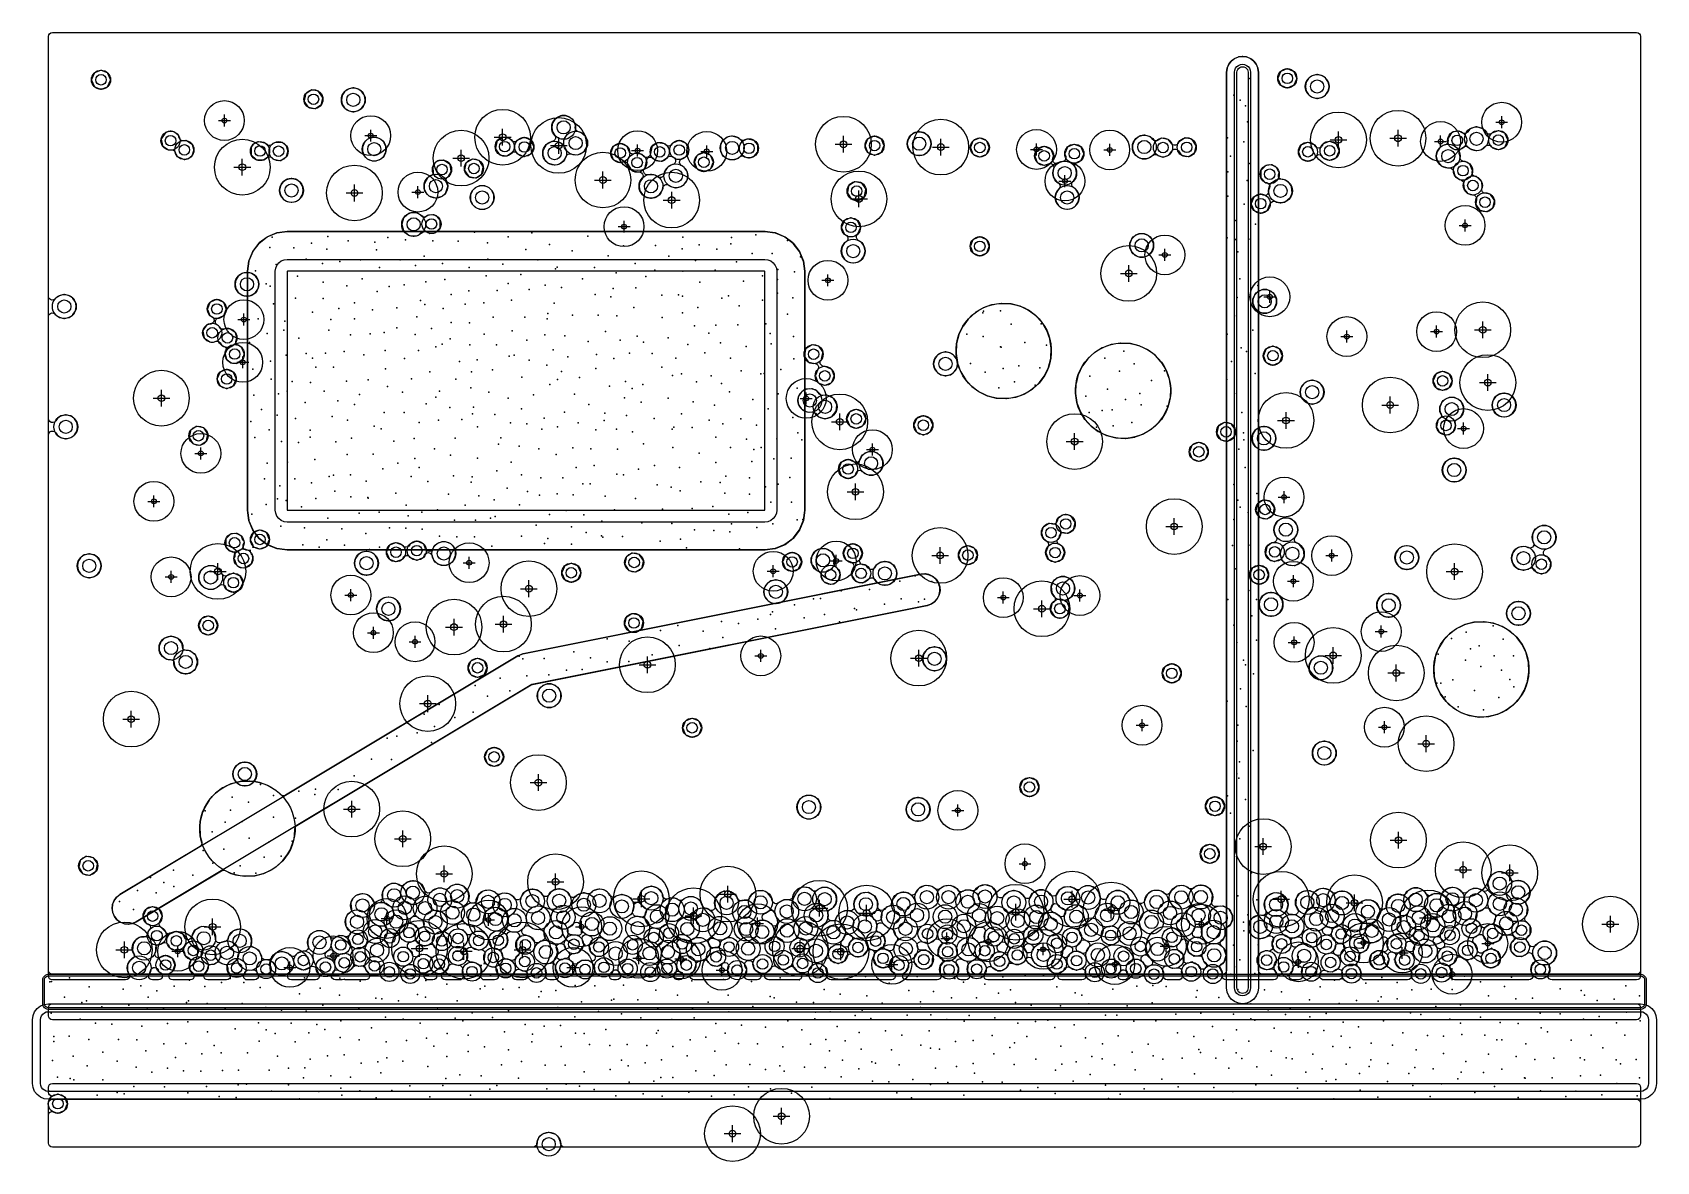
# Model space of a CAD drawing. Header units: metres. Extents: x -2 to 202, y -2 to 140.
import ezdxf

# ---------------------------------------------------------------- set-up
doc = ezdxf.new("R2010")
doc.units = ezdxf.units.M
for name, color, linetype in [('AI_GREENING_ALLOWED_ZONE', 4, 'Continuous'), ('AI_GREENING_EXCLUSIONS', 1, 'Continuous'), ('AI_GREENING_LAWN', 82, 'Continuous'), ('AI_GREENING_REJECTED', 6, 'Continuous'), ('AI_GREENING_SHRUBS', 92, 'Continuous'), ('AI_GREENING_TREES', 3, 'Continuous')]:
    doc.layers.add(name, color=color, linetype=linetype)

# ---------------------------------------------------------------- blocks, each defined once
blk = doc.blocks.new('AI_TREE')
for p, q in [((-0.3, 0), (0.3, 0)), ((0, -0.3), (0, 0.3))]:
    blk.add_line(p, q)
for radius in [1, 0.12]:
    blk.add_circle((0, 0), radius)
blk = doc.blocks.new('AI_SHRUB')
for radius in [1, 0.55]:
    blk.add_circle((0, 0), radius)

msp = doc.modelspace()

# ---------------------------------------------------------------- linework, layer by layer
at = {"layer": 'AI_GREENING_ALLOWED_ZONE'}
for points in [[(0, 139.5), (0.04, 139.69), (0.15, 139.85), (0.31, 139.96), (0.5, 140), (199.5, 140), (199.69, 139.96), (199.85, 139.85), (199.96, 139.69), (200, 139.5), (200, 22.2), (199.96, 22.01), (199.85, 21.85), (199.69, 21.74), (199.5, 21.7), (152.5, 21.7), (152.31, 21.74), (152.15, 21.85), (152.04, 22.01), (152, 22.2), (152, 134.98), (152, 135.02), (151.94, 135.49), (151.92, 135.55), (151.74, 135.97), (151.71, 136.03), (151.43, 136.39), (151.39, 136.43), (151.03, 136.71), (150.97, 136.74), (150.55, 136.92), (150.49, 136.94), (150.03, 137), (149.97, 137), (149.51, 136.94), (149.45, 136.92), (149.03, 136.74), (148.97, 136.71), (148.61, 136.43), (148.57, 136.39), (148.29, 136.03), (148.26, 135.97), (148.08, 135.55), (148.06, 135.49), (148, 135.02), (148, 134.98), (148, 22.2), (147.96, 22.01), (147.85, 21.85), (147.69, 21.74), (147.5, 21.7), (0.5, 21.7), (0.31, 21.74), (0.15, 21.85), (0.04, 22.01), (0, 22.2), (0, 139.5)], [(25.69, 112.53), (25.66, 112.47), (25.18, 111.32), (25.17, 111.26), (25, 110.02), (25, 109.98), (25, 80.02), (25, 79.98), (25.17, 78.74), (25.18, 78.68), (25.66, 77.53), (25.69, 77.47), (26.44, 76.49), (26.49, 76.44), (27.47, 75.69), (27.53, 75.66), (28.68, 75.18), (28.74, 75.17), (29.98, 75), (30.02, 75), (89.98, 75), (90.02, 75), (91.26, 75.17), (91.32, 75.18), (92.47, 75.66), (92.53, 75.69), (93.51, 76.44), (93.56, 76.49), (94.31, 77.47), (94.34, 77.53), (94.82, 78.68), (94.83, 78.74), (95, 79.98), (95, 80.02), (95, 109.98), (95, 110.02), (94.83, 111.26), (94.82, 111.32), (94.34, 112.47), (94.31, 112.53), (93.56, 113.51), (93.51, 113.56), (92.53, 114.31), (92.47, 114.34), (91.32, 114.82), (91.26, 114.83), (90.02, 115), (89.98, 115), (30.02, 115), (29.98, 115), (28.74, 114.83), (28.68, 114.82), (27.53, 114.34), (27.47, 114.31), (26.49, 113.56), (26.44, 113.51), (25.69, 112.53)], [(125.62, 97.92), (125.64, 97.97), (125.92, 99.07), (125.93, 99.12), (125.98, 100.28), (125.98, 100.33), (125.81, 101.47), (125.8, 101.52), (125.41, 102.58), (125.39, 102.62), (124.81, 103.57), (124.79, 103.6), (124.05, 104.42), (124.01, 104.45), (123.13, 105.11), (123.09, 105.13), (122.08, 105.62), (122.03, 105.64), (120.93, 105.92), (120.88, 105.93), (119.72, 105.98), (119.67, 105.98), (118.53, 105.81), (118.48, 105.8), (117.42, 105.41), (117.38, 105.39), (116.43, 104.81), (116.4, 104.79), (115.58, 104.05), (115.55, 104.01), (114.89, 103.13), (114.87, 103.09), (114.38, 102.08), (114.36, 102.03), (114.08, 100.93), (114.07, 100.88), (114.02, 99.72), (114.02, 99.67), (114.19, 98.53), (114.2, 98.48), (114.59, 97.42), (114.61, 97.38), (115.19, 96.43), (115.21, 96.4), (115.95, 95.58), (115.99, 95.55), (116.87, 94.89), (116.91, 94.87), (117.92, 94.38), (117.97, 94.36), (119.07, 94.08), (119.12, 94.07), (120.28, 94.02), (120.33, 94.02), (121.47, 94.19), (121.52, 94.2), (122.58, 94.59), (122.62, 94.61), (123.57, 95.19), (123.6, 95.21), (124.42, 95.95), (124.45, 95.99), (125.11, 96.87), (125.13, 96.91), (125.62, 97.92)], [(140.62, 92.92), (140.64, 92.97), (140.92, 94.07), (140.93, 94.12), (140.98, 95.28), (140.98, 95.33), (140.81, 96.47), (140.8, 96.52), (140.41, 97.58), (140.39, 97.62), (139.81, 98.57), (139.79, 98.6), (139.05, 99.42), (139.01, 99.45), (138.13, 100.11), (138.09, 100.13), (137.08, 100.62), (137.03, 100.64), (135.93, 100.92), (135.88, 100.93), (134.72, 100.98), (134.67, 100.98), (133.53, 100.81), (133.48, 100.8), (132.42, 100.41), (132.38, 100.39), (131.43, 99.81), (131.4, 99.79), (130.58, 99.05), (130.55, 99.01), (129.89, 98.13), (129.87, 98.09), (129.38, 97.08), (129.36, 97.03), (129.08, 95.93), (129.07, 95.88), (129.02, 94.72), (129.02, 94.67), (129.19, 93.53), (129.2, 93.48), (129.59, 92.42), (129.61, 92.38), (130.19, 91.43), (130.21, 91.4), (130.95, 90.58), (130.99, 90.55), (131.87, 89.89), (131.91, 89.87), (132.92, 89.38), (132.97, 89.36), (134.07, 89.08), (134.12, 89.07), (135.28, 89.02), (135.33, 89.02), (136.47, 89.19), (136.52, 89.2), (137.58, 89.59), (137.62, 89.61), (138.57, 90.19), (138.6, 90.21), (139.42, 90.95), (139.45, 90.99), (140.11, 91.87), (140.13, 91.91), (140.62, 92.92)], [(30.8, 38.49), (30.81, 38.52), (30.92, 39.08), (30.92, 39.11), (30.97, 39.99), (31.04, 40.22), (31.21, 40.4), (60.66, 58.06), (60.82, 58.12), (110.38, 68.04), (110.41, 68.04), (110.86, 68.2), (110.91, 68.23), (111.29, 68.48), (111.34, 68.52), (111.64, 68.87), (111.68, 68.92), (111.88, 69.33), (111.9, 69.39), (111.99, 69.84), (111.99, 69.9), (111.96, 70.36), (111.95, 70.42), (111.8, 70.86), (111.77, 70.91), (111.52, 71.29), (111.48, 71.34), (111.13, 71.64), (111.08, 71.68), (110.67, 71.88), (110.61, 71.9), (110.16, 71.99), (110.1, 71.99), (109.62, 71.96), (109.59, 71.96), (59.63, 61.97), (59.59, 61.95), (58.99, 61.72), (58.95, 61.7), (29.78, 44.2), (29.57, 44.13), (29.36, 44.15), (29.18, 44.26), (28.6, 44.79), (28.57, 44.81), (27.62, 45.39), (27.58, 45.41), (26.51, 45.8), (26.48, 45.81), (25.92, 45.92), (25.89, 45.93), (25.32, 45.98), (25.28, 45.98), (24.12, 45.93), (24.07, 45.92), (22.97, 45.64), (22.92, 45.62), (21.91, 45.13), (21.87, 45.11), (20.99, 44.45), (20.95, 44.42), (20.21, 43.6), (20.19, 43.57), (19.61, 42.61), (19.59, 42.58), (19.38, 42.07), (19.37, 42.04), (19.08, 40.92), (19.07, 40.89), (19.02, 40.32), (19.02, 40.28), (19.07, 39.12), (19.08, 39.07), (19.28, 38.31), (19.28, 38.1), (19.2, 37.91), (19.05, 37.76), (8.99, 31.72), (8.96, 31.7), (8.59, 31.41), (8.54, 31.36), (8.27, 31), (8.24, 30.94), (8.07, 30.52), (8.06, 30.45), (8, 30), (8.01, 29.93), (8.07, 29.48), (8.09, 29.42), (8.27, 29), (8.31, 28.95), (8.59, 28.59), (8.64, 28.54), (9, 28.27), (9.06, 28.24), (9.48, 28.07), (9.55, 28.06), (10, 28), (10.07, 28.01), (10.52, 28.07), (10.58, 28.09), (11.01, 28.28), (11.04, 28.29), (21.73, 34.7), (21.88, 34.76), (22.04, 34.77), (22.2, 34.73), (22.93, 34.38), (22.96, 34.37), (23.49, 34.2), (23.52, 34.19), (24.67, 34.02), (24.72, 34.02), (25.88, 34.07), (25.93, 34.08), (27.03, 34.36), (27.08, 34.38), (28.09, 34.87), (28.12, 34.89), (28.57, 35.19), (28.6, 35.21), (29.42, 35.95), (29.45, 35.99), (30.11, 36.88), (30.13, 36.91), (30.39, 37.38), (30.41, 37.42), (30.8, 38.49)], [(185.8, 58.48), (185.81, 58.53), (185.98, 59.67), (185.98, 59.72), (185.93, 60.88), (185.92, 60.93), (185.64, 62.03), (185.62, 62.08), (185.13, 63.09), (185.11, 63.13), (184.45, 64.01), (184.42, 64.05), (183.6, 64.79), (183.57, 64.81), (182.62, 65.39), (182.58, 65.41), (181.52, 65.8), (181.47, 65.81), (180.33, 65.98), (180.28, 65.98), (179.12, 65.93), (179.07, 65.92), (177.97, 65.64), (177.92, 65.62), (176.91, 65.13), (176.87, 65.11), (175.99, 64.45), (175.95, 64.42), (175.21, 63.6), (175.19, 63.57), (174.61, 62.62), (174.59, 62.58), (174.2, 61.52), (174.19, 61.47), (174.02, 60.33), (174.02, 60.28), (174.07, 59.12), (174.08, 59.07), (174.36, 57.97), (174.38, 57.92), (174.87, 56.91), (174.89, 56.87), (175.55, 55.99), (175.58, 55.95), (176.4, 55.21), (176.43, 55.19), (177.38, 54.61), (177.42, 54.59), (178.48, 54.2), (178.53, 54.19), (179.67, 54.02), (179.72, 54.02), (180.88, 54.07), (180.93, 54.08), (182.03, 54.36), (182.08, 54.38), (183.09, 54.87), (183.13, 54.89), (184.01, 55.55), (184.05, 55.58), (184.79, 56.4), (184.81, 56.43), (185.39, 57.38), (185.41, 57.42), (185.8, 58.48)], [(200, 0.5), (199.96, 0.31), (199.85, 0.15), (199.69, 0.04), (199.5, 0), (0.5, 0), (0.31, 0.04), (0.15, 0.15), (0.04, 0.31), (0, 0.5), (0, 5.5), (0.04, 5.69), (0.15, 5.85), (0.31, 5.96), (0.5, 6), (199.5, 6), (199.69, 5.96), (199.85, 5.85), (199.96, 5.69), (200, 5.5), (200, 0.5)]]:
    msp.add_lwpolyline(points, close=True, dxfattribs=at)
at = {"layer": 'AI_GREENING_EXCLUSIONS'}
for points in [[(148, 135), (148.07, 135.52), (148.27, 136), (148.59, 136.41), (149, 136.73), (149.48, 136.93), (150, 137), (150.52, 136.93), (151, 136.73), (151.41, 136.41), (151.73, 136), (151.93, 135.52), (152, 135), (152, 20), (151.93, 19.48), (151.73, 19), (151.41, 18.59), (151, 18.27), (150.52, 18.07), (150, 18), (149.48, 18.07), (149, 18.27), (148.59, 18.59), (148.27, 19), (148.07, 19.48), (148, 20), (148, 135)], [(149, 135), (149.03, 135.26), (149.13, 135.5), (149.29, 135.71), (149.5, 135.87), (149.74, 135.97), (150, 136), (150.26, 135.97), (150.5, 135.87), (150.71, 135.71), (150.87, 135.5), (150.97, 135.26), (151, 135), (151, 20), (150.97, 19.74), (150.87, 19.5), (150.71, 19.29), (150.5, 19.13), (150.26, 19.03), (150, 19), (149.74, 19.03), (149.5, 19.13), (149.29, 19.29), (149.13, 19.5), (149.03, 19.74), (149, 20), (149, 135)], [(149.3, 135), (149.32, 135.18), (149.39, 135.35), (149.51, 135.49), (149.65, 135.61), (149.82, 135.68), (150, 135.7), (150.18, 135.68), (150.35, 135.61), (150.49, 135.49), (150.61, 135.35), (150.68, 135.18), (150.7, 135), (150.7, 20), (150.68, 19.82), (150.61, 19.65), (150.49, 19.51), (150.35, 19.39), (150.18, 19.32), (150, 19.3), (149.82, 19.32), (149.65, 19.39), (149.51, 19.51), (149.39, 19.65), (149.32, 19.82), (149.3, 20), (149.3, 135)], [(25, 80), (25, 110), (25.17, 111.29), (25.67, 112.5), (26.46, 113.54), (27.5, 114.33), (28.71, 114.83), (30, 115), (90, 115), (91.29, 114.83), (92.5, 114.33), (93.54, 113.54), (94.33, 112.5), (94.83, 111.29), (95, 110), (95, 80), (94.83, 78.71), (94.33, 77.5), (93.54, 76.46), (92.5, 75.67), (91.29, 75.17), (90, 75), (30, 75), (28.71, 75.17), (27.5, 75.67), (26.46, 76.46), (25.67, 77.5), (25.17, 78.71), (25, 80)], [(28.5, 80), (28.5, 110), (28.55, 110.39), (28.7, 110.75), (28.94, 111.06), (29.25, 111.3), (29.61, 111.45), (30, 111.5), (90, 111.5), (90.39, 111.45), (90.75, 111.3), (91.06, 111.06), (91.3, 110.75), (91.45, 110.39), (91.5, 110), (91.5, 80), (91.45, 79.61), (91.3, 79.25), (91.06, 78.94), (90.75, 78.7), (90.39, 78.55), (90, 78.5), (30, 78.5), (29.61, 78.55), (29.25, 78.7), (28.94, 78.94), (28.7, 79.25), (28.55, 79.61), (28.5, 80)], [(125.92, 99.09), (125.8, 98.51), (125.63, 97.94), (125.4, 97.4), (125.12, 96.89), (124.8, 96.41), (124.44, 95.97), (124.03, 95.56), (123.59, 95.2), (123.11, 94.88), (122.6, 94.6), (122.06, 94.37), (121.49, 94.2), (120.91, 94.08), (120.3, 94.02), (119.7, 94.02), (119.09, 94.08), (118.51, 94.2), (117.94, 94.37), (117.4, 94.6), (116.89, 94.88), (116.41, 95.2), (115.97, 95.56), (115.56, 95.97), (115.2, 96.41), (114.88, 96.89), (114.6, 97.4), (114.37, 97.94), (114.2, 98.51), (114.08, 99.09), (114.02, 99.7), (114.02, 100.3), (114.08, 100.91), (114.2, 101.49), (114.37, 102.06), (114.6, 102.6), (114.88, 103.11), (115.2, 103.59), (115.56, 104.03), (115.97, 104.44), (116.41, 104.8), (116.89, 105.12), (117.4, 105.4), (117.94, 105.63), (118.51, 105.8), (119.09, 105.92), (119.7, 105.98), (120.3, 105.98), (120.91, 105.92), (121.49, 105.8), (122.06, 105.63), (122.6, 105.4), (123.11, 105.12), (123.59, 104.8), (124.03, 104.44), (124.44, 104.03), (124.8, 103.59), (125.12, 103.11), (125.4, 102.6), (125.63, 102.06), (125.8, 101.49), (125.92, 100.91), (125.98, 100.3), (125.98, 99.7), (125.92, 99.09)], [(140.92, 94.09), (140.8, 93.51), (140.63, 92.94), (140.4, 92.4), (140.12, 91.89), (139.8, 91.41), (139.44, 90.97), (139.03, 90.56), (138.59, 90.2), (138.11, 89.88), (137.6, 89.6), (137.06, 89.37), (136.49, 89.2), (135.91, 89.08), (135.3, 89.02), (134.7, 89.02), (134.09, 89.08), (133.51, 89.2), (132.94, 89.37), (132.4, 89.6), (131.89, 89.88), (131.41, 90.2), (130.97, 90.56), (130.56, 90.97), (130.2, 91.41), (129.88, 91.89), (129.6, 92.4), (129.37, 92.94), (129.2, 93.51), (129.08, 94.09), (129.02, 94.7), (129.02, 95.3), (129.08, 95.91), (129.2, 96.49), (129.37, 97.06), (129.6, 97.6), (129.88, 98.11), (130.2, 98.59), (130.56, 99.03), (130.97, 99.44), (131.41, 99.8), (131.89, 100.12), (132.4, 100.4), (132.94, 100.63), (133.51, 100.8), (134.09, 100.92), (134.7, 100.98), (135.3, 100.98), (135.91, 100.92), (136.49, 100.8), (137.06, 100.63), (137.6, 100.4), (138.11, 100.12), (138.59, 99.8), (139.03, 99.44), (139.44, 99.03), (139.8, 98.59), (140.12, 98.11), (140.4, 97.6), (140.63, 97.06), (140.8, 96.49), (140.92, 95.91), (140.98, 95.3), (140.98, 94.7), (140.92, 94.09)], [(58.97, 61.71), (59.61, 61.96), (109.61, 71.96), (110.13, 72), (110.64, 71.89), (111.11, 71.66), (111.5, 71.32), (111.79, 70.89), (111.96, 70.39), (112, 69.87), (111.89, 69.36), (111.66, 68.89), (111.32, 68.5), (110.89, 68.21), (110.39, 68.04), (60.73, 58.11), (11.03, 28.29), (10.55, 28.08), (10.03, 28), (9.51, 28.06), (9.03, 28.25), (8.61, 28.56), (8.29, 28.97), (8.08, 29.45), (8, 29.97), (8.06, 30.49), (8.25, 30.97), (8.56, 31.39), (8.97, 31.71), (58.97, 61.71)], [(185.92, 59.09), (185.8, 58.51), (185.63, 57.94), (185.4, 57.4), (185.12, 56.89), (184.8, 56.41), (184.44, 55.97), (184.03, 55.56), (183.59, 55.2), (183.11, 54.88), (182.6, 54.6), (182.06, 54.37), (181.49, 54.2), (180.91, 54.08), (180.3, 54.02), (179.7, 54.02), (179.09, 54.08), (178.51, 54.2), (177.94, 54.37), (177.4, 54.6), (176.89, 54.88), (176.41, 55.2), (175.97, 55.56), (175.56, 55.97), (175.2, 56.41), (174.88, 56.89), (174.6, 57.4), (174.37, 57.94), (174.2, 58.51), (174.08, 59.09), (174.02, 59.7), (174.02, 60.3), (174.08, 60.91), (174.2, 61.49), (174.37, 62.06), (174.6, 62.6), (174.88, 63.11), (175.2, 63.59), (175.56, 64.03), (175.97, 64.44), (176.41, 64.8), (176.89, 65.12), (177.4, 65.4), (177.94, 65.63), (178.51, 65.8), (179.09, 65.92), (179.7, 65.98), (180.3, 65.98), (180.91, 65.92), (181.49, 65.8), (182.06, 65.63), (182.6, 65.4), (183.11, 65.12), (183.59, 64.8), (184.03, 64.44), (184.44, 64.03), (184.8, 63.59), (185.12, 63.11), (185.4, 62.6), (185.63, 62.06), (185.8, 61.49), (185.92, 60.91), (185.98, 60.3), (185.98, 59.7), (185.92, 59.09)], [(30.92, 39.09), (30.8, 38.51), (30.63, 37.94), (30.4, 37.4), (30.12, 36.89), (29.8, 36.41), (29.44, 35.97), (29.03, 35.56), (28.59, 35.2), (28.11, 34.88), (27.6, 34.6), (27.06, 34.37), (26.49, 34.2), (25.91, 34.08), (25.3, 34.02), (24.7, 34.02), (24.09, 34.08), (23.51, 34.2), (22.94, 34.37), (22.4, 34.6), (21.89, 34.88), (21.41, 35.2), (20.97, 35.56), (20.56, 35.97), (20.2, 36.41), (19.88, 36.89), (19.6, 37.4), (19.37, 37.94), (19.2, 38.51), (19.08, 39.09), (19.02, 39.7), (19.02, 40.3), (19.08, 40.91), (19.2, 41.49), (19.37, 42.06), (19.6, 42.6), (19.88, 43.11), (20.2, 43.59), (20.56, 44.03), (20.97, 44.44), (21.41, 44.8), (21.89, 45.12), (22.4, 45.4), (22.94, 45.63), (23.51, 45.8), (24.09, 45.92), (24.7, 45.98), (25.3, 45.98), (25.91, 45.92), (26.49, 45.8), (27.06, 45.63), (27.6, 45.4), (28.11, 45.12), (28.59, 44.8), (29.03, 44.44), (29.44, 44.03), (29.8, 43.59), (30.12, 43.11), (30.4, 42.6), (30.63, 42.06), (30.8, 41.49), (30.92, 40.91), (30.98, 40.3), (30.98, 39.7), (30.92, 39.09)], [(-0.7, 18), (-0.7, 21), (-0.68, 21.18), (-0.61, 21.35), (-0.49, 21.49), (-0.35, 21.61), (-0.18, 21.68), (0, 21.7), (200, 21.7), (200.18, 21.68), (200.35, 21.61), (200.49, 21.49), (200.61, 21.35), (200.68, 21.18), (200.7, 21), (200.7, 18), (200.68, 17.82), (200.61, 17.65), (200.49, 17.51), (200.35, 17.39), (200.18, 17.32), (200, 17.3), (0, 17.3), (-0.18, 17.32), (-0.35, 17.39), (-0.49, 17.51), (-0.61, 17.65), (-0.68, 17.82), (-0.7, 18)], [(-0.5, 18), (-0.5, 21), (-0.48, 21.13), (-0.43, 21.25), (-0.35, 21.35), (-0.25, 21.43), (-0.13, 21.48), (0, 21.5), (200, 21.5), (200.13, 21.48), (200.25, 21.43), (200.35, 21.35), (200.43, 21.25), (200.48, 21.13), (200.5, 21), (200.5, 18), (200.48, 17.87), (200.43, 17.75), (200.35, 17.65), (200.25, 17.57), (200.13, 17.52), (200, 17.5), (0, 17.5), (-0.13, 17.52), (-0.25, 17.57), (-0.35, 17.65), (-0.43, 17.75), (-0.48, 17.87), (-0.5, 18)], [(-2, 8), (-2, 16), (-1.93, 16.52), (-1.73, 17), (-1.41, 17.41), (-1, 17.73), (-0.52, 17.93), (0, 18), (200, 18), (200.52, 17.93), (201, 17.73), (201.41, 17.41), (201.73, 17), (201.93, 16.52), (202, 16), (202, 8), (201.93, 7.48), (201.73, 7), (201.41, 6.59), (201, 6.27), (200.52, 6.07), (200, 6), (0, 6), (-0.52, 6.07), (-1, 6.27), (-1.41, 6.59), (-1.73, 7), (-1.93, 7.48), (-2, 8)], [(-1, 8), (-1, 16), (-0.97, 16.26), (-0.87, 16.5), (-0.71, 16.71), (-0.5, 16.87), (-0.26, 16.97), (0, 17), (200, 17), (200.26, 16.97), (200.5, 16.87), (200.71, 16.71), (200.87, 16.5), (200.97, 16.26), (201, 16), (201, 8), (200.97, 7.74), (200.87, 7.5), (200.71, 7.29), (200.5, 7.13), (200.26, 7.03), (200, 7), (0, 7), (-0.26, 7.03), (-0.5, 7.13), (-0.71, 7.29), (-0.87, 7.5), (-0.97, 7.74), (-1, 8)]]:
    msp.add_lwpolyline(points, close=True, dxfattribs=at)
at = {"layer": 'AI_GREENING_LAWN'}
for points in [[(2.23, 88.98), (2.71, 89.07), (2.8, 89.11), (3.2, 89.38), (3.27, 89.45), (3.54, 89.86), (3.58, 89.94), (3.67, 90.42), (3.67, 90.52), (3.58, 91), (3.54, 91.08), (3.27, 91.49), (3.2, 91.56), (2.8, 91.83), (2.71, 91.86), (2.23, 91.96), (2.14, 91.96), (1.66, 91.86), (1.57, 91.83), (1.16, 91.56), (1.1, 91.49), (0.92, 91.22), (0.76, 91.07), (0.56, 91), (0.35, 91.02), (0.17, 91.12), (0.04, 91.29), (0, 91.5), (0, 104.27), (0.03, 104.45), (0.13, 104.6), (0.27, 104.71), (0.44, 104.77), (0.62, 104.75), (0.79, 104.68), (0.87, 104.59), (0.87, 104.59), (0.97, 104.49), (1.38, 104.22), (1.47, 104.19), (1.95, 104.09), (2.04, 104.09), (2.52, 104.19), (2.61, 104.22), (3.01, 104.49), (3.08, 104.56), (3.35, 104.97), (3.39, 105.06), (3.48, 105.53), (3.48, 105.63), (3.39, 106.11), (3.35, 106.19), (3.08, 106.6), (3.01, 106.67), (2.61, 106.94), (2.52, 106.98), (2.04, 107.07), (1.95, 107.07), (1.47, 106.98), (1.38, 106.94), (0.97, 106.67), (0.87, 106.56), (0.87, 106.57), (0.79, 106.48), (0.62, 106.41), (0.44, 106.39), (0.27, 106.45), (0.13, 106.56), (0.03, 106.71), (0, 106.89), (0, 139.5), (0.04, 139.69), (0.15, 139.85), (0.31, 139.96), (0.5, 140), (199.5, 140), (199.69, 139.96), (199.85, 139.85), (199.96, 139.69), (200, 139.5), (200, 21.5), (199.96, 21.31), (199.85, 21.15), (199.69, 21.04), (199.5, 21), (188.88, 21), (188.69, 21.04), (188.52, 21.15), (188.41, 21.32), (188.38, 21.52), (188.41, 21.65), (188.41, 21.65), (188.59, 22.25), (188.59, 22.39), (188.53, 22.59), (188.51, 22.81), (188.59, 23.01), (188.75, 23.16), (188.95, 23.29), (189.04, 23.38), (189.39, 24.03), (189.42, 24.15), (189.42, 24.62), (189.4, 24.72), (189.21, 25.17), (189.16, 25.25), (188.81, 25.59), (188.73, 25.65), (188.28, 25.83), (188.19, 25.85), (187.7, 25.85), (187.61, 25.83), (187.16, 25.65), (187.08, 25.59), (186.78, 25.3), (186.6, 25.18), (186.4, 25.15), (186.2, 25.21), (186.03, 25.34), (185.94, 25.53), (185.93, 25.57), (185.91, 25.61), (185.77, 25.77), (185.68, 25.93), (185.66, 26.12), (185.7, 26.3), (185.8, 26.45), (186.11, 26.75), (186.13, 26.79), (186.14, 26.83), (186.14, 27.66), (186.13, 27.7), (186.11, 27.73), (185.72, 28.21), (185.65, 28.28), (185.6, 28.3), (185.49, 28.45), (185.44, 28.61), (185.45, 28.79), (185.52, 28.95), (185.69, 29.19), (185.73, 29.31), (185.8, 30.04), (185.78, 30.17), (185.62, 30.49), (185.57, 30.67), (185.59, 30.86), (185.68, 31.02), (185.96, 31.37), (186.01, 31.5), (186.09, 32.23), (186.07, 32.35), (185.89, 32.79), (185.83, 32.87), (185.5, 33.2), (185.4, 33.27), (184.66, 33.49), (184.62, 33.49), (184.59, 33.49), (184.25, 33.39), (184.06, 33.37), (183.88, 33.42), (183.72, 33.54), (183.63, 33.7), (183.57, 33.88), (183.51, 33.97), (183.17, 34.31), (183.09, 34.36), (182.64, 34.55), (182.54, 34.57), (182.07, 34.57), (181.96, 34.54), (181.3, 34.19), (181.21, 34.11), (180.94, 33.71), (180.91, 33.62), (180.81, 33.16), (180.82, 33.04), (180.91, 32.76), (180.93, 32.56), (180.87, 32.37), (180.75, 32.22), (180.57, 32.13), (180.38, 32.11), (180.19, 32.17), (179.65, 32.46), (179.53, 32.49), (179.05, 32.49), (178.96, 32.47), (178.51, 32.28), (178.43, 32.23), (178.23, 32.03), (178.08, 31.93), (177.89, 31.89), (177.71, 31.92), (177.54, 32.02), (177.49, 32.08), (177.49, 32.08), (177.37, 32.23), (176.97, 32.49), (176.88, 32.52), (176.42, 32.62), (176.3, 32.61), (175.6, 32.4), (175.48, 32.32), (175.16, 31.94), (175.03, 31.83), (174.88, 31.77), (174.71, 31.76), (174.11, 31.84), (174.07, 31.83), (174.03, 31.82), (173.73, 31.64), (173.53, 31.58), (173.31, 31.6), (173.13, 31.71), (173.05, 31.83), (173.05, 31.83), (172.97, 31.95), (172.62, 32.3), (172.54, 32.35), (172.09, 32.54), (172, 32.55), (171.52, 32.55), (171.41, 32.53), (170.75, 32.18), (170.66, 32.09), (170.54, 31.89), (170.39, 31.73), (170.19, 31.65), (169.97, 31.66), (169.61, 31.77), (169.47, 31.77), (168.78, 31.56), (168.66, 31.48), (168.2, 30.92), (168.15, 30.79), (168.09, 30.28), (168.02, 30.07), (167.86, 29.91), (167.85, 29.9), (167.65, 29.83), (167.43, 29.85), (167.25, 29.96), (167.12, 30.14), (167.1, 30.19), (166.83, 30.59), (166.77, 30.66), (166.37, 30.92), (166.26, 30.96), (165.51, 31.04), (165.4, 31.02), (164.96, 30.84), (164.88, 30.79), (164.76, 30.67), (164.6, 30.56), (164.42, 30.52), (164.24, 30.55), (164.08, 30.64), (163.96, 30.79), (163.91, 30.97), (163.89, 31.17), (163.85, 31.28), (163.59, 31.68), (163.52, 31.75), (163.11, 32.02), (163.02, 32.05), (162.55, 32.15), (162.45, 32.15), (161.97, 32.05), (161.88, 32.02), (161.81, 31.97), (161.65, 31.9), (161.47, 31.89), (161.3, 31.94), (161.16, 32.05), (161.02, 32.2), (160.91, 32.27), (160.2, 32.49), (160.08, 32.49), (159.62, 32.4), (159.52, 32.36), (159.23, 32.14), (159.07, 32.06), (158.9, 32.04), (158.73, 32.08), (158.49, 32.18), (158.37, 32.2), (157.63, 32.12), (157.52, 32.08), (157.12, 31.82), (157.05, 31.75), (156.79, 31.36), (156.75, 31.25), (156.68, 30.57), (156.66, 30.51), (156.69, 30.46), (156.71, 30.38), (156.95, 29.91), (157.01, 29.73), (156.99, 29.55), (156.91, 29.38), (156.78, 29.25), (156.6, 29.18), (156.41, 29.19), (156.26, 29.22), (156.1, 29.21), (155.99, 29.21), (155.81, 29.26), (155.67, 29.38), (155.58, 29.53), (155.55, 29.71), (155.59, 29.89), (155.61, 29.94), (155.71, 30.46), (155.71, 30.47), (155.71, 30.48), (155.48, 31.23), (155.4, 31.35), (154.81, 31.83), (154.78, 31.85), (154.75, 31.86), (153.99, 31.93), (153.85, 31.9), (153.18, 31.55), (153.15, 31.52), (153.13, 31.5), (152.77, 30.83), (152.75, 30.69), (152.82, 29.96), (152.87, 29.81), (152.93, 29.67), (152.94, 29.48), (152.87, 29.3), (152.74, 29.16), (152.56, 29.08), (152.37, 29.07), (151.98, 29.13), (151.94, 29.12), (151.91, 29.11), (151.23, 28.75), (151.14, 28.67), (150.88, 28.29), (150.84, 28.17), (150.77, 27.44), (150.8, 27.3), (151.14, 26.65), (151.22, 26.57), (151.62, 26.3), (151.71, 26.27), (152.17, 26.17), (152.29, 26.18), (153, 26.39), (153.12, 26.47), (153.32, 26.55), (153.53, 26.53), (153.71, 26.44), (153.84, 26.27), (153.89, 26.07), (153.85, 25.86), (153.73, 25.56), (153.72, 25.52), (153.73, 25.47), (153.79, 25.32), (153.83, 25.14), (153.8, 24.96), (153.7, 24.8), (153.55, 24.68), (153.37, 24.63), (153.19, 24.65), (152.86, 24.65), (152.74, 24.62), (152.22, 24.34), (152.19, 24.32), (152.16, 24.29), (151.85, 23.52), (151.84, 23.48), (151.85, 23.43), (152.16, 22.67), (152.19, 22.63), (152.22, 22.61), (152.96, 22.3), (153.1, 22.29), (153.46, 22.36), (153.62, 22.4), (153.82, 22.36), (153.99, 22.25), (154.04, 22.17), (154.05, 22.17), (154.31, 21.78), (154.31, 21.78), (154.37, 21.67), (154.4, 21.48), (154.36, 21.3), (154.25, 21.14), (154.09, 21.04), (153.9, 21), (147.94, 21), (147.75, 21.04), (147.59, 21.15), (147.48, 21.31), (147.44, 21.5), (147.44, 21.9), (147.4, 22.03), (147.22, 22.32), (147.15, 22.48), (147.15, 22.67), (147.21, 22.84), (147.33, 22.97), (147.66, 23.23), (147.68, 23.26), (147.7, 23.29), (147.93, 24.05), (147.93, 24.09), (147.93, 24.12), (147.7, 24.86), (147.64, 24.97), (147.35, 25.26), (147.23, 25.44), (147.2, 25.66), (147.27, 25.86), (147.41, 26.02), (147.55, 26.12), (147.63, 26.23), (147.81, 26.65), (147.82, 26.76), (147.8, 27.16), (147.85, 27.39), (147.99, 27.58), (148.44, 27.94), (148.52, 28.04), (148.7, 28.47), (148.72, 28.57), (148.72, 29.04), (148.69, 29.16), (148.32, 29.84), (148.3, 29.87), (148.27, 29.89), (147.6, 30.25), (147.47, 30.28), (146.68, 30.2), (146.49, 30.22), (146.31, 30.3), (146.19, 30.45), (146.13, 30.63), (146.14, 30.82), (146.16, 30.88), (146.23, 31.63), (146.2, 31.77), (145.86, 32.42), (145.78, 32.51), (145.38, 32.77), (145.29, 32.81), (144.81, 32.91), (144.72, 32.91), (144.25, 32.81), (144.15, 32.76), (143.87, 32.53), (143.71, 32.44), (143.53, 32.42), (143.35, 32.46), (143.2, 32.56), (143.17, 32.59), (143.09, 32.65), (142.65, 32.83), (142.53, 32.84), (141.76, 32.77), (141.73, 32.76), (141.7, 32.74), (141.1, 32.25), (141.03, 32.16), (140.99, 32.05), (140.88, 31.89), (140.71, 31.78), (140.52, 31.74), (140.33, 31.78), (140.17, 31.89), (140.06, 32), (139.97, 32.05), (139.54, 32.24), (139.42, 32.25), (138.67, 32.18), (138.56, 32.14), (138.18, 31.88), (138.1, 31.8), (137.75, 31.15), (137.72, 30.98), (137.64, 30.8), (137.5, 30.66), (137.32, 30.59), (137.13, 30.59), (136.95, 30.66), (136.63, 30.88), (136.52, 30.92), (136.1, 30.97), (135.93, 31.02), (135.79, 31.13), (135.69, 31.28), (135.6, 31.52), (135.54, 31.61), (135.2, 31.95), (135.12, 32), (134.67, 32.19), (134.57, 32.21), (134.09, 32.21), (133.99, 32.19), (133.54, 32), (133.46, 31.95), (133.13, 31.62), (133.07, 31.5), (133.06, 31.46), (132.97, 31.29), (132.83, 31.16), (132.65, 31.09), (132.46, 31.09), (132.29, 31.17), (132.15, 31.31), (132.08, 31.48), (132, 31.88), (131.97, 31.96), (131.7, 32.36), (131.61, 32.44), (130.95, 32.79), (130.84, 32.82), (130.36, 32.82), (130.27, 32.8), (129.82, 32.62), (129.74, 32.56), (129.66, 32.47), (129.5, 32.35), (129.3, 32.31), (129.11, 32.35), (128.98, 32.43), (128.98, 32.43), (128.86, 32.51), (128.42, 32.69), (128.3, 32.71), (127.56, 32.63), (127.45, 32.59), (127.05, 32.33), (126.98, 32.26), (126.72, 31.87), (126.71, 31.83), (126.6, 31.66), (126.42, 31.54), (126.22, 31.5), (126.01, 31.55), (125.85, 31.68), (125.57, 32.03), (125.47, 32.1), (125.03, 32.28), (124.94, 32.3), (124.46, 32.3), (124.35, 32.27), (123.67, 31.91), (123.64, 31.89), (123.62, 31.86), (123.42, 31.48), (123.28, 31.32), (123.1, 31.23), (122.9, 31.22), (122.7, 31.3), (122.56, 31.44), (122.45, 31.6), (121.88, 32.07), (121.77, 32.12), (121.31, 32.21), (121.21, 32.21), (120.75, 32.12), (120.64, 32.07), (120.07, 31.6), (120.02, 31.53), (119.88, 31.39), (119.69, 31.31), (119.5, 31.32), (119.31, 31.4), (119.18, 31.54), (119.11, 31.73), (119.1, 31.82), (118.92, 32.25), (118.86, 32.33), (118.53, 32.67), (118.42, 32.73), (117.69, 32.95), (117.65, 32.96), (117.61, 32.95), (116.89, 32.73), (116.77, 32.66), (116.52, 32.36), (116.36, 32.24), (116.16, 32.19), (115.95, 32.22), (115.83, 32.27), (115.74, 32.29), (115.27, 32.29), (115.15, 32.26), (114.88, 32.12), (114.7, 32.06), (114.52, 32.08), (114.35, 32.16), (114.22, 32.3), (114.16, 32.4), (114.06, 32.49), (113.42, 32.83), (113.28, 32.86), (112.55, 32.79), (112.44, 32.75), (112, 32.46), (112, 32.46), (111.89, 32.39), (111.7, 32.35), (111.51, 32.39), (111.42, 32.46), (111.41, 32.45), (110.98, 32.74), (110.86, 32.78), (110.13, 32.85), (109.99, 32.83), (109.34, 32.48), (109.26, 32.4), (108.99, 32.01), (108.98, 31.96), (108.85, 31.79), (108.66, 31.68), (108.44, 31.66), (108.24, 31.74), (108.02, 31.89), (107.93, 31.92), (107.46, 32.02), (107.34, 32.01), (106.64, 31.8), (106.52, 31.72), (106.06, 31.16), (106.01, 31.03), (105.96, 30.67), (105.9, 30.5), (105.79, 30.36), (105.64, 30.26), (105.34, 30.16), (105.25, 30.1), (105.01, 29.85), (104.83, 29.74), (104.62, 29.71), (104.42, 29.77), (104.26, 29.9), (104.17, 30.09), (104.17, 30.21), (104.16, 30.21), (104.16, 30.74), (104.13, 30.85), (103.76, 31.53), (103.74, 31.56), (103.71, 31.58), (103.01, 31.96), (102.98, 31.97), (102.94, 31.97), (102.17, 31.9), (102.06, 31.86), (101.67, 31.59), (101.6, 31.52), (101.33, 31.12), (101.29, 31.03), (101.19, 30.55), (101.19, 30.46), (101.23, 30.26), (101.23, 30.06), (101.16, 29.88), (101.02, 29.74), (100.84, 29.67), (100.65, 29.67), (100.58, 29.68), (100.09, 29.68), (100, 29.66), (99.55, 29.48), (99.47, 29.42), (99.12, 29.08), (99.07, 29), (98.97, 28.74), (98.87, 28.59), (98.73, 28.48), (98.56, 28.43), (98.47, 28.42), (98.28, 28.43), (98.12, 28.51), (97.99, 28.65), (97.92, 28.83), (97.92, 29.01), (97.94, 29.07), (97.94, 29.16), (97.91, 29.31), (97.91, 29.52), (98, 29.71), (98.16, 29.85), (98.52, 30.05), (98.61, 30.12), (98.87, 30.52), (98.91, 30.61), (99, 31.09), (99, 31.18), (98.91, 31.65), (98.86, 31.76), (98.38, 32.34), (98.29, 32.41), (97.85, 32.59), (97.75, 32.61), (97.27, 32.61), (97.17, 32.59), (96.72, 32.4), (96.64, 32.35), (96.59, 32.29), (96.43, 32.18), (96.25, 32.14), (96.06, 32.17), (95.9, 32.27), (95.58, 32.55), (95.55, 32.57), (95.51, 32.58), (94.74, 32.66), (94.62, 32.64), (94.19, 32.46), (94.11, 32.4), (93.76, 32.06), (93.71, 31.98), (93.52, 31.53), (93.51, 31.48), (93.45, 31.31), (93.34, 31.18), (93.19, 31.1), (93.02, 31.07), (92.51, 31.07), (92.4, 31.04), (91.71, 30.68), (91.56, 30.59), (91.35, 30.57), (91.15, 30.63), (91, 30.77), (90.91, 30.96), (90.85, 31.27), (90.8, 31.37), (90.33, 31.95), (90.23, 32.02), (89.81, 32.2), (89.69, 32.22), (88.92, 32.14), (88.88, 32.13), (88.85, 32.11), (88.26, 31.63), (88.19, 31.52), (88.12, 31.33), (88.03, 31.18), (87.89, 31.07), (87.73, 31.01), (87.55, 31.01), (87.49, 31.02), (87.38, 31.02), (87.13, 30.95), (86.94, 30.93), (86.77, 30.99), (86.62, 31.1), (86.52, 31.27), (86.46, 31.45), (86.39, 31.56), (85.8, 32.04), (85.76, 32.06), (85.73, 32.07), (84.96, 32.14), (84.84, 32.13), (84.42, 31.95), (84.32, 31.88), (83.84, 31.3), (83.79, 31.19), (83.7, 30.73), (83.7, 30.63), (83.77, 30.32), (83.77, 30.12), (83.69, 29.94), (83.55, 29.8), (83.37, 29.73), (83.18, 29.73), (83, 29.8), (82.84, 29.91), (82.75, 29.95), (82.49, 29.99), (82.33, 30.06), (82.19, 30.17), (82.11, 30.33), (81.97, 30.75), (81.91, 30.85), (81.57, 31.19), (81.49, 31.24), (81.04, 31.43), (80.95, 31.45), (80.46, 31.45), (80.37, 31.43), (79.92, 31.24), (79.84, 31.19), (79.77, 31.12), (79.62, 31.02), (79.45, 30.97), (79.28, 30.99), (79.12, 31.07), (78.98, 31.17), (78.86, 31.21), (78.09, 31.29), (78.06, 31.29), (78.02, 31.27), (77.88, 31.2), (77.69, 31.14), (77.5, 31.16), (77.32, 31.25), (77.2, 31.4), (77.14, 31.59), (77.12, 31.81), (77.11, 31.84), (77.09, 31.88), (76.61, 32.46), (76.5, 32.54), (75.77, 32.76), (75.73, 32.77), (75.7, 32.76), (74.96, 32.54), (74.86, 32.48), (74.52, 32.14), (74.47, 32.06), (74.28, 31.61), (74.26, 31.52), (74.26, 31.21), (74.23, 31.02), (74.13, 30.87), (73.98, 30.76), (73.83, 30.71), (74.01, 30.76), (74.2, 30.72), (74.37, 30.61), (74.41, 30.55), (74.42, 30.55), (74.54, 30.4), (74.94, 30.1), (75.08, 29.93), (75.14, 29.71), (75.09, 29.49), (75, 29.29), (74.99, 29.25), (74.9, 29.05), (74.74, 28.91), (74.53, 28.86), (74.33, 28.88), (74.09, 28.97), (73.92, 28.98), (73.8, 28.98), (73.63, 29.04), (73.49, 29.16), (73.41, 29.32), (73.38, 29.49), (73.42, 29.67), (73.43, 29.7), (73.52, 30.17), (73.52, 30.23), (73.55, 30.43), (73.65, 30.6), (73.81, 30.71), (73.8, 30.71), (73.62, 30.73), (73.45, 30.81), (73.33, 30.95), (73.24, 31.11), (72.91, 31.43), (72.81, 31.49), (72.07, 31.72), (72.04, 31.72), (72, 31.72), (71.27, 31.5), (71.22, 31.46), (71.04, 31.39), (70.85, 31.4), (70.67, 31.47), (70.53, 31.61), (70.31, 31.95), (70.24, 32.01), (69.84, 32.28), (69.75, 32.32), (69.28, 32.41), (69.16, 32.41), (68.45, 32.19), (68.34, 32.13), (68.17, 31.95), (68.03, 31.85), (67.86, 31.81), (67.69, 31.82), (67.32, 31.92), (67.19, 31.92), (66.49, 31.7), (66.37, 31.63), (66.3, 31.53), (66.15, 31.41), (65.98, 31.35), (65.79, 31.36), (65.62, 31.44), (65.49, 31.57), (65.23, 31.96), (65.17, 32.03), (64.76, 32.3), (64.67, 32.34), (64.19, 32.43), (64.1, 32.43), (63.62, 32.34), (63.53, 32.3), (63.13, 32.03), (63.06, 31.96), (62.88, 31.69), (62.74, 31.55), (62.56, 31.48), (62.36, 31.48), (62.18, 31.55), (62.05, 31.69), (61.89, 31.92), (61.82, 31.99), (61.42, 32.26), (61.33, 32.3), (60.85, 32.39), (60.75, 32.39), (60.27, 32.3), (60.19, 32.26), (59.78, 31.99), (59.71, 31.92), (59.44, 31.52), (59.39, 31.38), (59.38, 31.39), (59.34, 31.29), (59.2, 31.15), (59.02, 31.07), (58.83, 31.07), (58.65, 31.15), (58.51, 31.29), (58.41, 31.44), (58.34, 31.51), (57.94, 31.77), (57.83, 31.81), (57.09, 31.89), (56.97, 31.87), (56.77, 31.78), (56.58, 31.74), (56.38, 31.78), (56.22, 31.89), (56.09, 32.02), (56.01, 32.07), (55.57, 32.25), (55.45, 32.27), (54.72, 32.2), (54.59, 32.14), (54.01, 31.66), (53.98, 31.63), (53.97, 31.6), (53.82, 31), (53.73, 30.82), (53.57, 30.68), (53.37, 30.62), (53.31, 30.62), (53.13, 30.64), (52.97, 30.72), (52.85, 30.86), (52.78, 31.03), (52.78, 31.21), (52.83, 31.46), (52.83, 31.56), (52.74, 32.02), (52.69, 32.13), (52.22, 32.71), (52.12, 32.78), (51.68, 32.96), (51.59, 32.98), (51.1, 32.98), (51.01, 32.96), (50.56, 32.78), (50.47, 32.72), (50.29, 32.52), (50.12, 32.4), (49.92, 32.36), (49.72, 32.4), (49.51, 32.5), (49.41, 32.52), (48.94, 32.52), (48.82, 32.49), (48.17, 32.14), (48.07, 32.04), (47.89, 31.93), (47.68, 31.9), (47.48, 31.96), (47.32, 32.1), (47.23, 32.29), (47.23, 32.31), (46.88, 32.96), (46.8, 33.05), (46.41, 33.31), (46.32, 33.35), (45.85, 33.44), (45.73, 33.44), (45.02, 33.22), (44.91, 33.15), (44.75, 32.97), (44.57, 32.85), (44.35, 32.81), (44.14, 32.87), (43.76, 33.08), (43.65, 33.1), (43.17, 33.1), (43.08, 33.09), (42.63, 32.9), (42.55, 32.85), (42.2, 32.5), (42.15, 32.42), (41.96, 31.97), (41.95, 31.88), (41.95, 31.4), (41.97, 31.31), (41.97, 31.11), (41.9, 30.92), (41.76, 30.78), (41.57, 30.7), (41.49, 30.69), (41.45, 30.67), (41.25, 30.62), (41.04, 30.66), (40.87, 30.79), (40.77, 30.96), (40.72, 31.11), (40.64, 31.22), (40.07, 31.69), (39.96, 31.74), (39.51, 31.83), (39.39, 31.82), (38.68, 31.61), (38.57, 31.54), (38.24, 31.21), (38.19, 31.13), (38.01, 30.7), (37.99, 30.57), (38.09, 29.91), (38.09, 29.75), (38.03, 29.59), (37.92, 29.46), (37.57, 29.16), (37.5, 29.07), (37.33, 28.64), (37.31, 28.52), (37.38, 27.76), (37.39, 27.72), (37.41, 27.69), (37.81, 27.25), (37.91, 27.09), (37.94, 26.9), (37.9, 26.72), (37.79, 26.56), (37.63, 26.45), (37.44, 26.42), (37.26, 26.45), (37.12, 26.5), (36.54, 26.56), (36.5, 26.56), (36.47, 26.55), (35.99, 26.3), (35.82, 26.24), (35.64, 26.25), (35.47, 26.33), (35.34, 26.46), (35.27, 26.57), (34.92, 26.92), (34.84, 26.97), (34.39, 27.16), (34.3, 27.18), (33.81, 27.18), (33.72, 27.16), (33.27, 26.97), (33.19, 26.92), (32.84, 26.57), (32.79, 26.49), (32.6, 26.04), (32.58, 25.95), (32.58, 25.46), (32.6, 25.37), (32.62, 25.31), (32.66, 25.14), (32.64, 24.96), (32.55, 24.8), (32.41, 24.69), (32.24, 24.63), (32.07, 24.63), (32.04, 24.63), (32, 24.62), (31.24, 24.31), (31.2, 24.29), (31.18, 24.25), (31.17, 24.24), (31.06, 24.07), (30.88, 23.96), (30.68, 23.93), (30.48, 23.98), (30.32, 24.11), (30.18, 24.29), (30.15, 24.32), (30.12, 24.33), (29.36, 24.56), (29.32, 24.57), (29.29, 24.56), (28.55, 24.34), (28.44, 24.28), (28.11, 23.94), (28.05, 23.86), (28.04, 23.82), (27.94, 23.67), (27.8, 23.57), (27.63, 23.52), (27.46, 23.53), (27.41, 23.54), (27.25, 23.54), (27.08, 23.57), (26.93, 23.65), (26.81, 23.78), (26.75, 23.94), (26.73, 24.04), (26.55, 24.49), (26.49, 24.57), (26.16, 24.9), (26.06, 24.96), (25.8, 25.05), (25.63, 25.14), (25.51, 25.28), (25.45, 25.46), (25.46, 25.65), (25.52, 25.84), (25.52, 25.95), (25.43, 26.43), (25.39, 26.51), (25.12, 26.92), (25.05, 26.99), (24.65, 27.26), (24.56, 27.3), (24.09, 27.39), (23.97, 27.38), (23.23, 27.16), (23.2, 27.14), (23.17, 27.12), (22.68, 26.52), (22.63, 26.41), (22.59, 26.2), (22.52, 26.03), (22.39, 25.89), (22.23, 25.81), (21.62, 25.65), (21.42, 25.64), (21.23, 25.71), (21.08, 25.85), (21, 26.03), (21, 26.22), (21, 26.27), (20.77, 27.03), (20.75, 27.06), (20.73, 27.09), (20.14, 27.57), (20.01, 27.62), (19.29, 27.69), (19.15, 27.67), (18.48, 27.31), (18.45, 27.29), (18.43, 27.26), (18.07, 26.58), (18.03, 26.42), (17.94, 26.23), (17.78, 26.1), (17.58, 26.04), (17.38, 26.06), (17.2, 26.17), (17.08, 26.34), (16.93, 26.7), (16.91, 26.74), (16.87, 26.76), (16.11, 27.08), (16.07, 27.09), (16.02, 27.08), (15.34, 26.8), (15.18, 26.76), (15.01, 26.78), (14.85, 26.86), (14.74, 26.98), (14.69, 27.05), (14.07, 27.67), (14.08, 27.67), (14.04, 27.7), (13.95, 27.86), (13.92, 28.04), (13.96, 28.21), (14.27, 28.96), (14.28, 29.01), (14.27, 29.05), (13.96, 29.81), (13.93, 29.85), (13.89, 29.87), (13.13, 30.19), (13.09, 30.2), (13.04, 30.19), (12.29, 29.87), (12.25, 29.85), (12.22, 29.81), (11.91, 29.05), (11.9, 29.01), (11.91, 28.96), (12.22, 28.2), (12.25, 28.16), (12.29, 28.14), (12.51, 28.04), (12.67, 27.94), (12.78, 27.79), (12.82, 27.61), (12.8, 27.43), (12.71, 27.26), (12.55, 27.07), (12.5, 26.95), (12.48, 26.82), (12.43, 26.66), (12.33, 26.52), (12.18, 26.42), (12.01, 26.38), (11.52, 26.36), (11.4, 26.32), (11.01, 26.06), (10.94, 25.99), (10.68, 25.59), (10.63, 25.48), (10.56, 24.75), (10.59, 24.61), (10.74, 24.31), (10.8, 24.15), (10.79, 23.97), (10.72, 23.81), (10.6, 23.68), (10.21, 23.39), (10.13, 23.29), (9.95, 22.85), (9.93, 22.76), (9.93, 22.27), (9.95, 22.18), (10.15, 21.69), (10.19, 21.5), (10.15, 21.31), (10.04, 21.15), (9.88, 21.04), (9.69, 21), (0.5, 21), (0.31, 21.04), (0.15, 21.15), (0.04, 21.31), (0, 21.5), (0, 89.44), (0.04, 89.65), (0.17, 89.82), (0.35, 89.92), (0.56, 89.94), (0.76, 89.87), (0.92, 89.72), (1.1, 89.45), (1.16, 89.38), (1.57, 89.11), (1.66, 89.07), (2.14, 88.98), (2.23, 88.98)], [(6.65, 135.24), (6.61, 135.25), (6.56, 135.24), (5.8, 134.92), (5.76, 134.9), (5.74, 134.86), (5.42, 134.1), (5.42, 134.06), (5.42, 134.01), (5.74, 133.25), (5.76, 133.21), (5.8, 133.19), (6.56, 132.88), (6.61, 132.87), (6.65, 132.88), (7.41, 133.19), (7.45, 133.21), (7.47, 133.25), (7.79, 134.01), (7.8, 134.06), (7.79, 134.1), (7.47, 134.86), (7.45, 134.9), (7.41, 134.92), (6.65, 135.24)], [(155.66, 135.42), (155.62, 135.43), (155.57, 135.42), (154.81, 135.11), (154.77, 135.08), (154.75, 135.04), (154.44, 134.28), (154.43, 134.24), (154.44, 134.19), (154.75, 133.44), (154.77, 133.4), (154.81, 133.37), (155.57, 133.06), (155.62, 133.05), (155.66, 133.06), (156.42, 133.37), (156.46, 133.4), (156.48, 133.44), (156.8, 134.19), (156.81, 134.24), (156.8, 134.28), (156.48, 135.04), (156.46, 135.08), (156.42, 135.11), (155.66, 135.42)], [(160.46, 134.23), (160.4, 134.3), (159.99, 134.57), (159.9, 134.61), (159.42, 134.71), (159.33, 134.71), (158.85, 134.61), (158.76, 134.57), (158.36, 134.3), (158.29, 134.23), (158.02, 133.83), (157.98, 133.74), (157.89, 133.26), (157.89, 133.17), (157.98, 132.69), (158.02, 132.6), (158.29, 132.19), (158.36, 132.13), (158.76, 131.86), (158.85, 131.82), (159.33, 131.72), (159.42, 131.72), (159.9, 131.82), (159.99, 131.86), (160.4, 132.13), (160.46, 132.19), (160.73, 132.6), (160.77, 132.69), (160.87, 133.17), (160.87, 133.26), (160.77, 133.74), (160.73, 133.83), (160.46, 134.23)], [(33.1, 132.78), (33.06, 132.78), (33.01, 132.76), (32.33, 132.3), (32.3, 132.27), (32.28, 132.23), (32.12, 131.42), (32.12, 131.38), (32.14, 131.33), (32.59, 130.65), (32.63, 130.62), (32.67, 130.6), (33.47, 130.44), (33.52, 130.44), (33.56, 130.46), (34.24, 130.91), (34.28, 130.95), (34.3, 130.99), (34.46, 131.79), (34.46, 131.84), (34.44, 131.88), (33.98, 132.56), (33.95, 132.6), (33.91, 132.62), (33.1, 132.78)], [(39.39, 132.56), (39.32, 132.62), (38.92, 132.9), (38.83, 132.93), (38.35, 133.03), (38.25, 133.03), (37.77, 132.93), (37.69, 132.9), (37.28, 132.62), (37.21, 132.56), (36.94, 132.15), (36.91, 132.06), (36.81, 131.59), (36.81, 131.49), (36.91, 131.01), (36.94, 130.92), (37.21, 130.52), (37.28, 130.45), (37.69, 130.18), (37.77, 130.14), (38.25, 130.05), (38.35, 130.05), (38.83, 130.14), (38.92, 130.18), (39.32, 130.45), (39.39, 130.52), (39.66, 130.92), (39.7, 131.01), (39.79, 131.49), (39.79, 131.59), (39.7, 132.06), (39.66, 132.15), (39.39, 132.56)], [(62.12, 124.61), (62.14, 124.52), (62.33, 124.06), (62.38, 123.98), (62.71, 123.65), (62.82, 123.59), (63.53, 123.37), (63.65, 123.36), (64.1, 123.45), (64.21, 123.51), (64.79, 123.98), (64.86, 124.08), (65.02, 124.46), (65.13, 124.62), (65.29, 124.73), (65.48, 124.77), (65.67, 124.74), (65.73, 124.71), (66.45, 124.64), (66.59, 124.67), (67.26, 125.03), (67.29, 125.05), (67.31, 125.08), (67.68, 125.76), (67.7, 125.87), (67.7, 126.35), (67.69, 126.44), (67.5, 126.88), (67.43, 126.98), (66.86, 127.45), (66.74, 127.5), (66.59, 127.52), (66.42, 127.59), (66.28, 127.71), (66.19, 127.87), (66.17, 128.06), (66.19, 128.32), (66.17, 128.43), (65.99, 128.87), (65.94, 128.95), (65.59, 129.3), (65.51, 129.35), (65.06, 129.54), (64.97, 129.56), (64.49, 129.56), (64.38, 129.53), (63.72, 129.17), (63.63, 129.09), (63.37, 128.7), (63.33, 128.61), (63.23, 128.13), (63.23, 128.04), (63.33, 127.56), (63.37, 127.47), (63.63, 127.07), (63.7, 126.89), (63.7, 126.7), (63.63, 126.52), (63.49, 126.38), (63.31, 126.31), (63.23, 126.29), (62.56, 125.93), (62.53, 125.91), (62.51, 125.88), (62.15, 125.2), (62.12, 125.08), (62.12, 124.61)], [(18.04, 125.94), (17.35, 126.4), (17.31, 126.42), (17.27, 126.42), (16.98, 126.38), (16.8, 126.39), (16.63, 126.46), (16.5, 126.58), (16.42, 126.75), (16.35, 127.04), (16.34, 127.07), (16.31, 127.1), (15.85, 127.48), (15.74, 127.53), (15.4, 127.6), (15.28, 127.59), (14.72, 127.42), (14.68, 127.4), (14.65, 127.37), (14.19, 126.68), (14.18, 126.64), (14.18, 126.59), (14.34, 125.79), (14.35, 125.75), (14.39, 125.71), (15.07, 125.26), (15.11, 125.24), (15.15, 125.24), (15.39, 125.27), (15.59, 125.26), (15.77, 125.18), (15.9, 125.04), (15.96, 124.85), (15.96, 124.85), (16, 124.75), (16.19, 124.46), (16.3, 124.37), (17.05, 124.06), (17.08, 124.06), (17.12, 124.06), (17.48, 124.13), (17.59, 124.18), (18.05, 124.56), (18.07, 124.59), (18.09, 124.62), (18.26, 125.18), (18.26, 125.32), (18.09, 125.88), (18.07, 125.91), (18.04, 125.94)], [(41.8, 126.56), (41.72, 126.62), (41.27, 126.8), (41.17, 126.82), (40.68, 126.82), (40.59, 126.8), (40.14, 126.62), (40.06, 126.56), (39.72, 126.22), (39.66, 126.14), (39.48, 125.69), (39.46, 125.59), (39.46, 125.11), (39.48, 125.01), (39.66, 124.56), (39.72, 124.48), (40.06, 124.14), (40.14, 124.08), (40.59, 123.9), (40.68, 123.88), (41.17, 123.88), (41.27, 123.9), (41.72, 124.08), (41.8, 124.14), (42.14, 124.48), (42.19, 124.56), (42.38, 125.01), (42.4, 125.11), (42.4, 125.59), (42.38, 125.69), (42.19, 126.14), (42.14, 126.22), (41.8, 126.56)], [(59.82, 124.44), (60.58, 124.75), (60.62, 124.78), (60.65, 124.81), (60.96, 125.57), (60.97, 125.62), (60.96, 125.66), (60.65, 126.42), (60.62, 126.46), (60.58, 126.48), (59.82, 126.8), (59.78, 126.81), (59.73, 126.8), (58.98, 126.48), (58.93, 126.45), (58.8, 126.33), (58.62, 126.25), (58.43, 126.25), (58.25, 126.33), (58.11, 126.47), (58.01, 126.61), (57.98, 126.65), (57.94, 126.67), (57.13, 126.83), (57.09, 126.83), (57.04, 126.81), (56.36, 126.35), (56.33, 126.32), (56.31, 126.28), (56.15, 125.47), (56.15, 125.43), (56.17, 125.38), (56.62, 124.7), (56.66, 124.67), (56.7, 124.65), (57.5, 124.49), (57.55, 124.49), (57.59, 124.51), (58.23, 124.93), (58.41, 125.01), (58.6, 125.01), (58.78, 124.93), (58.92, 124.8), (58.94, 124.78), (58.98, 124.75), (59.73, 124.44), (59.78, 124.43), (59.82, 124.44)], [(88.62, 126.45), (87.81, 126.62), (87.77, 126.62), (87.73, 126.61), (87.48, 126.47), (87.28, 126.42), (87.06, 126.45), (86.89, 126.57), (86.76, 126.7), (86.65, 126.77), (85.94, 126.98), (85.82, 126.99), (85.37, 126.9), (85.26, 126.85), (84.68, 126.37), (84.61, 126.28), (84.43, 125.84), (84.41, 125.74), (84.41, 125.26), (84.43, 125.16), (84.61, 124.71), (84.67, 124.63), (85.01, 124.29), (85.09, 124.23), (85.54, 124.05), (85.64, 124.03), (86.12, 124.03), (86.22, 124.05), (86.67, 124.23), (86.75, 124.29), (86.81, 124.35), (86.95, 124.45), (87.12, 124.49), (87.3, 124.48), (87.45, 124.4), (87.5, 124.37), (87.59, 124.33), (87.94, 124.26), (88.06, 124.27), (88.59, 124.43), (88.71, 124.51), (89.08, 124.96), (89.1, 124.99), (89.11, 125.03), (89.11, 125.86), (89.1, 125.91), (89.08, 125.94), (88.69, 126.41), (88.66, 126.44), (88.62, 126.45)], [(103.82, 126.97), (103.78, 126.98), (103.73, 126.97), (102.97, 126.66), (102.94, 126.63), (102.91, 126.59), (102.6, 125.83), (102.59, 125.79), (102.6, 125.74), (102.91, 124.98), (102.94, 124.95), (102.97, 124.92), (103.73, 124.61), (103.78, 124.6), (103.82, 124.61), (104.58, 124.92), (104.62, 124.95), (104.65, 124.98), (104.96, 125.74), (104.97, 125.79), (104.96, 125.83), (104.65, 126.59), (104.62, 126.63), (104.58, 126.66), (103.82, 126.97)], [(110.47, 127.05), (110.4, 127.12), (109.99, 127.39), (109.91, 127.43), (109.43, 127.52), (109.33, 127.52), (108.85, 127.43), (108.76, 127.39), (108.36, 127.12), (108.29, 127.05), (108.02, 126.65), (107.98, 126.56), (107.89, 126.08), (107.89, 125.98), (107.98, 125.51), (108.02, 125.42), (108.29, 125.01), (108.36, 124.94), (108.76, 124.67), (108.85, 124.64), (109.33, 124.54), (109.43, 124.54), (109.91, 124.64), (109.99, 124.67), (110.4, 124.94), (110.47, 125.01), (110.74, 125.42), (110.77, 125.51), (110.87, 125.98), (110.87, 126.08), (110.77, 126.56), (110.74, 126.65), (110.47, 127.05)], [(117.05, 126.73), (117, 126.74), (116.96, 126.73), (116.2, 126.42), (116.16, 126.39), (116.14, 126.35), (115.82, 125.6), (115.81, 125.55), (115.82, 125.51), (116.14, 124.75), (116.16, 124.71), (116.2, 124.68), (116.96, 124.37), (117, 124.36), (117.05, 124.37), (117.81, 124.68), (117.84, 124.71), (117.87, 124.75), (118.19, 125.51), (118.19, 125.55), (118.19, 125.6), (117.87, 126.35), (117.84, 126.39), (117.81, 126.42), (117.05, 126.73)], [(141.11, 125.09), (141.24, 125.25), (141.43, 125.33), (141.63, 125.34), (141.82, 125.27), (141.96, 125.13), (142.29, 124.63), (142.33, 124.59), (142.37, 124.58), (143.18, 124.42), (143.22, 124.42), (143.26, 124.44), (143.95, 124.89), (143.98, 124.92), (144, 124.97), (144.16, 125.77), (144.16, 125.82), (144.14, 125.86), (143.68, 126.54), (143.65, 126.57), (143.61, 126.59), (142.8, 126.75), (142.76, 126.75), (142.71, 126.73), (142.03, 126.28), (142, 126.25), (141.96, 126.16), (141.96, 126.16), (141.92, 126.06), (141.79, 125.93), (141.62, 125.85), (141.43, 125.84), (141.25, 125.9), (141.11, 126.02), (140.7, 126.51), (140.67, 126.54), (140.63, 126.56), (139.82, 126.72), (139.78, 126.72), (139.73, 126.7), (139.39, 126.47), (139.23, 126.4), (139.04, 126.4), (138.87, 126.45), (138.73, 126.57), (138.54, 126.81), (138.42, 126.88), (137.72, 127.1), (137.6, 127.1), (137.14, 127.01), (137.03, 126.96), (136.46, 126.49), (136.38, 126.39), (136.2, 125.95), (136.19, 125.86), (136.19, 125.37), (136.2, 125.28), (136.39, 124.83), (136.44, 124.75), (136.79, 124.4), (136.87, 124.35), (137.32, 124.16), (137.41, 124.14), (137.9, 124.14), (137.99, 124.16), (138.44, 124.34), (138.53, 124.41), (138.63, 124.52), (138.76, 124.63), (138.93, 124.69), (139.1, 124.68), (139.27, 124.62), (139.4, 124.53), (139.97, 124.36), (140.01, 124.36), (140.04, 124.36), (140.6, 124.53), (140.72, 124.61), (141.09, 125.06), (141.11, 125.09)], [(177.5, 121.47), (177.66, 121.34), (177.75, 121.15), (177.76, 120.98), (177.82, 120.36), (177.83, 120.33), (177.84, 120.3), (178.22, 119.84), (178.33, 119.77), (178.87, 119.6), (178.93, 119.6), (179.13, 119.55), (179.3, 119.41), (179.39, 119.22), (179.4, 119), (179.29, 118.5), (179.29, 118.45), (179.31, 118.41), (179.77, 117.73), (179.8, 117.69), (179.84, 117.67), (180.65, 117.52), (180.69, 117.52), (180.74, 117.53), (181.42, 117.99), (181.45, 118.02), (181.47, 118.06), (181.63, 118.87), (181.63, 118.92), (181.61, 118.96), (181.16, 119.64), (181.12, 119.67), (181.08, 119.69), (180.45, 119.82), (180.28, 119.88), (180.15, 120), (180.07, 120.15), (180.05, 120.33), (180.08, 120.48), (180.1, 120.61), (180.04, 121.2), (180.03, 121.24), (180.01, 121.28), (179.42, 121.86), (179.38, 121.89), (179.34, 121.9), (179.29, 121.9), (179.12, 121.95), (178.98, 122.05), (178.88, 122.2), (178.84, 122.38), (178.86, 122.55), (178.87, 122.6), (178.88, 122.64), (178.87, 122.68), (178.55, 123.45), (178.53, 123.48), (178.5, 123.51), (177.96, 123.8), (177.92, 123.81), (177.84, 123.81), (177.84, 123.81), (177.69, 123.82), (177.51, 123.91), (177.38, 124.06), (177.31, 124.25), (177.32, 124.32), (177.32, 124.32), (177.31, 124.53), (177.23, 124.81), (177.21, 125), (177.26, 125.18), (177.38, 125.33), (177.54, 125.42), (177.56, 125.43), (177.67, 125.5), (177.68, 125.52), (177.85, 125.65), (178.06, 125.7), (178.27, 125.66), (178.44, 125.53), (178.5, 125.46), (178.62, 125.38), (179.32, 125.17), (179.44, 125.16), (179.9, 125.25), (180, 125.3), (180.55, 125.75), (180.74, 125.85), (180.94, 125.86), (181.14, 125.79), (181.29, 125.65), (181.29, 125.64), (181.33, 125.61), (182.09, 125.3), (182.13, 125.29), (182.18, 125.3), (182.94, 125.61), (182.98, 125.64), (183, 125.67), (183.32, 126.43), (183.33, 126.48), (183.32, 126.52), (183, 127.28), (182.98, 127.32), (182.94, 127.34), (182.18, 127.66), (182.13, 127.67), (182.09, 127.66), (181.33, 127.34), (181.28, 127.31), (181.11, 127.24), (180.93, 127.23), (180.76, 127.29), (180.62, 127.41), (180.24, 127.87), (180.21, 127.89), (180.18, 127.91), (179.45, 128.13), (179.31, 128.13), (178.59, 127.91), (178.55, 127.89), (178.53, 127.87), (178.25, 127.49), (178.11, 127.36), (177.93, 127.3), (177.74, 127.3), (177.57, 127.38), (177.23, 127.6), (177.19, 127.62), (177.14, 127.62), (176.34, 127.46), (176.3, 127.44), (176.26, 127.41), (175.81, 126.72), (175.79, 126.68), (175.79, 126.64), (175.81, 126.42), (175.8, 126.24), (175.72, 126.07), (175.58, 125.94), (175.41, 125.87), (175.31, 125.86), (175.22, 125.82), (174.81, 125.55), (174.75, 125.48), (174.48, 125.08), (174.44, 124.99), (174.34, 124.51), (174.34, 124.41), (174.44, 123.95), (174.49, 123.84), (174.95, 123.27), (175.07, 123.19), (175.76, 122.98), (175.98, 122.98), (176.06, 122.99), (176.25, 122.93), (176.4, 122.81), (176.49, 122.64), (176.68, 122.01), (176.69, 121.98), (176.72, 121.95), (177.2, 121.56), (177.23, 121.54), (177.27, 121.53), (177.31, 121.53), (177.5, 121.47)], [(25.78, 125.98), (25.69, 125.9), (25.49, 125.59), (25.47, 125.56), (25.47, 125.53), (25.47, 124.69), (25.48, 124.65), (25.5, 124.61), (26.08, 124.03), (26.12, 124), (26.17, 124), (27, 124), (27.03, 124), (27.07, 124.02), (27.38, 124.22), (27.39, 124.24), (27.54, 124.35), (27.71, 124.4), (27.89, 124.39), (28.05, 124.31), (28.18, 124.19), (28.21, 124.14), (28.24, 124.11), (28.29, 124.09), (29.09, 123.93), (29.14, 123.93), (29.18, 123.94), (29.87, 124.4), (29.9, 124.43), (29.91, 124.47), (30.08, 125.02), (30.08, 125.17), (29.91, 125.73), (29.9, 125.76), (29.87, 125.78), (29.4, 126.18), (29.36, 126.2), (29.32, 126.2), (28.52, 126.2), (28.38, 126.16), (28.11, 125.98), (28.09, 125.95), (27.94, 125.85), (27.77, 125.8), (27.59, 125.81), (27.43, 125.88), (27.31, 126.01), (27.27, 126.06), (27.24, 126.09), (27.2, 126.11), (26.39, 126.27), (26.34, 126.27), (26.3, 126.26), (25.78, 125.98)], [(74.14, 122.48), (74.19, 122.48), (74.37, 122.45), (74.52, 122.36), (74.64, 122.22), (74.69, 122.05), (74.68, 121.87), (74.61, 121.7), (74.34, 121.3), (74.3, 121.21), (74.2, 120.73), (74.2, 120.63), (74.3, 120.16), (74.34, 120.07), (74.61, 119.66), (74.68, 119.59), (75.08, 119.32), (75.17, 119.28), (75.65, 119.19), (75.74, 119.19), (76.22, 119.28), (76.31, 119.32), (76.72, 119.59), (76.78, 119.66), (77.05, 120.07), (77.09, 120.16), (77.16, 120.5), (77.23, 120.68), (77.37, 120.82), (77.55, 120.9), (77.75, 120.9), (77.93, 120.82), (78.21, 120.64), (78.3, 120.6), (78.77, 120.5), (78.87, 120.5), (79.35, 120.6), (79.44, 120.64), (79.84, 120.91), (79.91, 120.97), (80.18, 121.38), (80.22, 121.47), (80.31, 121.94), (80.31, 122.04), (80.22, 122.52), (80.18, 122.61), (79.91, 123.01), (79.84, 123.08), (79.5, 123.31), (79.35, 123.46), (79.28, 123.67), (79.31, 123.88), (79.41, 124.06), (79.59, 124.19), (80.04, 124.37), (80.08, 124.4), (80.11, 124.44), (80.42, 125.2), (80.43, 125.24), (80.42, 125.29), (80.11, 126.05), (80.08, 126.08), (80.04, 126.11), (79.29, 126.42), (79.24, 126.43), (79.19, 126.42), (78.44, 126.11), (78.4, 126.08), (78.37, 126.05), (78.37, 126.03), (78.25, 125.86), (78.06, 125.75), (77.85, 125.73), (77.64, 125.8), (77.49, 125.94), (77.48, 125.95), (77.45, 125.98), (77.41, 126), (76.61, 126.16), (76.56, 126.16), (76.52, 126.14), (75.83, 125.69), (75.8, 125.66), (75.78, 125.61), (75.62, 124.81), (75.62, 124.8), (75.59, 124.62), (75.5, 124.46), (75.35, 124.35), (75.18, 124.3), (75, 124.31), (74.83, 124.39), (74.71, 124.52), (74.65, 124.61), (74.61, 124.64), (74.57, 124.66), (73.77, 124.82), (73.72, 124.82), (73.63, 124.78), (73.63, 124.79), (73.5, 124.73), (73.28, 124.75), (73.08, 124.86), (72.96, 125.04), (72.7, 125.67), (72.67, 125.7), (72.64, 125.73), (71.88, 126.04), (71.83, 126.05), (71.79, 126.04), (71.03, 125.73), (70.99, 125.7), (70.96, 125.67), (70.65, 124.91), (70.64, 124.86), (70.65, 124.82), (70.96, 124.06), (70.99, 124.02), (71.03, 124), (71.79, 123.68), (71.83, 123.67), (71.88, 123.68), (72.1, 123.77), (72.29, 123.81), (72.48, 123.77), (72.64, 123.66), (72.75, 123.5), (72.81, 123.38), (73.26, 122.69), (73.29, 122.66), (73.34, 122.64), (74.14, 122.48)], [(77.46, 122.61), (77.43, 122.52), (77.36, 122.17), (77.28, 121.99), (77.14, 121.85), (76.96, 121.78), (76.77, 121.78), (76.59, 121.85), (76.31, 122.04), (76.22, 122.08), (75.74, 122.17), (75.65, 122.17), (75.36, 122.11), (75.18, 122.11), (75.01, 122.17), (74.88, 122.29), (74.79, 122.45), (74.77, 122.63), (74.81, 122.81), (74.91, 122.96), (74.94, 122.99), (74.96, 123.03), (75.12, 123.84), (75.12, 123.85), (75.15, 124.03), (75.25, 124.18), (75.39, 124.29), (75.57, 124.35), (75.75, 124.33), (75.91, 124.26), (76.04, 124.13), (76.1, 124.04), (76.13, 124.01), (76.17, 123.99), (76.98, 123.83), (77.02, 123.83), (77.07, 123.85), (77.75, 124.3), (77.78, 124.33), (77.92, 124.43), (78.08, 124.47), (78.25, 124.46), (78.41, 124.39), (78.44, 124.37), (78.48, 124.36), (78.63, 124.26), (78.73, 124.11), (78.78, 123.94), (78.77, 123.76), (78.68, 123.6), (78.55, 123.47), (78.38, 123.41), (78.3, 123.39), (78.21, 123.35), (77.8, 123.08), (77.73, 123.01), (77.46, 122.61)], [(82.38, 124.89), (82.33, 124.9), (82.29, 124.89), (81.53, 124.57), (81.49, 124.55), (81.47, 124.51), (81.15, 123.75), (81.14, 123.71), (81.15, 123.66), (81.47, 122.9), (81.49, 122.86), (81.53, 122.84), (82.29, 122.52), (82.33, 122.52), (82.38, 122.52), (83.14, 122.84), (83.18, 122.86), (83.2, 122.9), (83.52, 123.66), (83.53, 123.71), (83.52, 123.75), (83.2, 124.51), (83.18, 124.55), (83.14, 124.57), (82.38, 124.89)], [(126.17, 122.3), (126.26, 121.82), (126.3, 121.73), (126.57, 121.32), (126.64, 121.25), (126.85, 121.11), (127, 120.95), (127.07, 120.75), (127.05, 120.53), (126.93, 120.34), (126.88, 120.3), (126.61, 119.89), (126.58, 119.8), (126.48, 119.33), (126.48, 119.23), (126.58, 118.75), (126.61, 118.66), (126.88, 118.26), (126.95, 118.19), (127.36, 117.92), (127.45, 117.88), (127.92, 117.79), (128.02, 117.79), (128.5, 117.88), (128.59, 117.92), (128.99, 118.19), (129.06, 118.26), (129.33, 118.66), (129.37, 118.75), (129.46, 119.23), (129.46, 119.33), (129.37, 119.8), (129.33, 119.89), (129.06, 120.3), (128.99, 120.37), (128.78, 120.51), (128.65, 120.63), (128.57, 120.79), (128.56, 120.97), (128.6, 121.14), (128.7, 121.28), (128.75, 121.32), (129.02, 121.73), (129.05, 121.82), (129.15, 122.3), (129.15, 122.39), (129.05, 122.87), (129.02, 122.96), (129, 122.98), (128.92, 123.19), (128.94, 123.41), (129.04, 123.59), (129.22, 123.72), (129.67, 123.91), (129.71, 123.93), (129.73, 123.97), (130.05, 124.73), (130.06, 124.77), (130.05, 124.82), (129.73, 125.58), (129.71, 125.61), (129.67, 125.64), (128.91, 125.95), (128.87, 125.96), (128.82, 125.95), (128.06, 125.64), (128.02, 125.61), (128, 125.58), (127.68, 124.82), (127.67, 124.77), (127.68, 124.73), (127.79, 124.48), (127.82, 124.26), (127.77, 124.05), (127.62, 123.89), (127.42, 123.8), (127.13, 123.74), (127.04, 123.7), (126.91, 123.61), (126.74, 123.54), (126.56, 123.53), (126.39, 123.59), (126.25, 123.7), (126.16, 123.86), (126.13, 124.04), (126.17, 124.22), (126.27, 124.45), (126.27, 124.5), (126.27, 124.54), (125.95, 125.3), (125.93, 125.34), (125.89, 125.36), (125.13, 125.68), (125.08, 125.69), (125.04, 125.68), (124.28, 125.36), (124.24, 125.34), (124.22, 125.3), (123.9, 124.54), (123.89, 124.5), (123.9, 124.45), (124.22, 123.69), (124.24, 123.66), (124.28, 123.63), (125.04, 123.32), (125.08, 123.31), (125.13, 123.32), (125.61, 123.51), (125.8, 123.55), (125.99, 123.51), (126.15, 123.41), (126.26, 123.24), (126.3, 123.05), (126.27, 122.92), (126.27, 122.92), (126.17, 122.39), (126.17, 122.3)], [(160.06, 124.36), (160.07, 124.34), (160.09, 124.3), (160.13, 124.27), (160.89, 123.96), (160.94, 123.95), (160.98, 123.96), (161.74, 124.27), (161.78, 124.3), (161.8, 124.34), (162.12, 125.09), (162.12, 125.14), (162.12, 125.19), (161.8, 125.94), (161.78, 125.98), (161.74, 126.01), (160.98, 126.32), (160.94, 126.33), (160.89, 126.32), (160.13, 126.01), (160.09, 125.98), (160.07, 125.94), (160.01, 125.8), (159.9, 125.64), (159.74, 125.53), (159.54, 125.49), (159.35, 125.53), (159.19, 125.64), (159.08, 125.8), (159.07, 125.82), (159.05, 125.86), (159.01, 125.88), (158.25, 126.2), (158.21, 126.21), (158.16, 126.2), (157.4, 125.88), (157.37, 125.86), (157.34, 125.82), (157.03, 125.06), (157.02, 125.02), (157.03, 124.97), (157.34, 124.21), (157.37, 124.17), (157.4, 124.15), (158.16, 123.83), (158.21, 123.83), (158.25, 123.83), (159.01, 124.15), (159.05, 124.17), (159.07, 124.21), (159.13, 124.36), (159.24, 124.52), (159.41, 124.63), (159.6, 124.67), (159.79, 124.63), (159.95, 124.52), (160.06, 124.36)], [(50.05, 121.75), (50.17, 121.86), (50.23, 121.9), (50.32, 121.99), (50.59, 122.51), (50.61, 122.55), (50.61, 122.59), (50.45, 123.4), (50.43, 123.44), (50.4, 123.48), (49.71, 123.94), (49.67, 123.95), (49.63, 123.95), (49.04, 123.9), (48.93, 123.86), (48.64, 123.67), (48.56, 123.58), (48.28, 123.05), (48.27, 123.02), (48.27, 122.97), (48.35, 122.53), (48.34, 122.32), (48.25, 122.13), (48.09, 122), (47.65, 121.77), (47.62, 121.75), (47.6, 121.72), (47.23, 121.04), (47.2, 120.92), (47.2, 120.45), (47.22, 120.36), (47.41, 119.91), (47.46, 119.83), (47.8, 119.49), (47.9, 119.43), (48.6, 119.22), (48.75, 119.22), (49.45, 119.43), (49.55, 119.49), (49.88, 119.82), (49.94, 119.92), (50.16, 120.65), (50.17, 120.69), (50.16, 120.73), (49.97, 121.26), (49.93, 121.43), (49.96, 121.6), (50.05, 121.75)], [(53.26, 124.08), (53.21, 124.08), (53.17, 124.06), (52.49, 123.61), (52.45, 123.57), (52.44, 123.53), (52.28, 122.73), (52.28, 122.68), (52.3, 122.64), (52.75, 121.95), (52.78, 121.92), (52.83, 121.9), (53.63, 121.74), (53.68, 121.74), (53.72, 121.76), (54.4, 122.22), (54.43, 122.25), (54.45, 122.29), (54.61, 123.1), (54.61, 123.14), (54.59, 123.19), (54.14, 123.87), (54.11, 123.9), (54.06, 123.92), (53.26, 124.08)], [(154.71, 118.61), (154.81, 118.61), (155.27, 118.7), (155.38, 118.76), (155.96, 119.23), (156.03, 119.33), (156.21, 119.75), (156.22, 119.87), (156.15, 120.61), (156.11, 120.73), (155.85, 121.12), (155.78, 121.19), (155.39, 121.45), (155.27, 121.49), (154.98, 121.52), (154.78, 121.58), (154.62, 121.71), (154.53, 121.9), (154.53, 122.11), (154.58, 122.39), (154.58, 122.43), (154.57, 122.47), (154.29, 122.98), (154.19, 123.08), (153.68, 123.36), (153.64, 123.37), (153.61, 123.38), (153, 123.31), (152.96, 123.3), (152.92, 123.28), (152.34, 122.69), (152.31, 122.66), (152.3, 122.61), (152.3, 121.78), (152.31, 121.75), (152.33, 121.71), (152.72, 121.24), (152.75, 121.21), (152.78, 121.19), (153.03, 121.14), (153.22, 121.05), (153.36, 120.89), (153.42, 120.69), (153.39, 120.49), (153.27, 120.14), (153.26, 120.1), (153.26, 120.1), (153.25, 119.89), (153.15, 119.71), (152.99, 119.58), (152.78, 119.53), (152.58, 119.57), (152.32, 119.68), (152.28, 119.69), (152.23, 119.68), (151.47, 119.36), (151.44, 119.34), (151.41, 119.3), (151.09, 118.54), (151.09, 118.5), (151.09, 118.45), (151.41, 117.69), (151.44, 117.65), (151.47, 117.63), (152.23, 117.31), (152.28, 117.31), (152.32, 117.31), (153.08, 117.63), (153.12, 117.65), (153.14, 117.69), (153.47, 118.49), (153.59, 118.66), (153.75, 118.76), (153.95, 118.8), (154.15, 118.75), (154.25, 118.7), (154.71, 118.61)], [(31.62, 121.18), (31.55, 121.25), (31.15, 121.52), (31.06, 121.56), (30.58, 121.65), (30.48, 121.65), (30, 121.56), (29.92, 121.52), (29.51, 121.25), (29.44, 121.18), (29.17, 120.78), (29.14, 120.69), (29.04, 120.21), (29.04, 120.12), (29.14, 119.64), (29.17, 119.55), (29.44, 119.14), (29.51, 119.08), (29.92, 118.81), (30, 118.77), (30.48, 118.67), (30.58, 118.67), (31.06, 118.77), (31.15, 118.81), (31.55, 119.08), (31.62, 119.14), (31.89, 119.55), (31.93, 119.64), (32.02, 120.12), (32.02, 120.21), (31.93, 120.69), (31.89, 120.78), (31.62, 121.18)], [(55.36, 120.48), (55.28, 120.53), (54.83, 120.72), (54.74, 120.74), (54.25, 120.74), (54.16, 120.72), (53.71, 120.53), (53.63, 120.48), (53.28, 120.14), (53.23, 120.06), (53.04, 119.61), (53.02, 119.51), (53.02, 119.02), (53.04, 118.93), (53.23, 118.48), (53.28, 118.4), (53.63, 118.06), (53.71, 118), (54.16, 117.81), (54.25, 117.8), (54.74, 117.8), (54.83, 117.81), (55.28, 118), (55.36, 118.06), (55.71, 118.4), (55.76, 118.48), (55.95, 118.93), (55.97, 119.02), (55.97, 119.51), (55.95, 119.61), (55.76, 120.06), (55.71, 120.14), (55.36, 120.48)], [(101.34, 121.25), (101.29, 121.25), (101.25, 121.23), (100.57, 120.77), (100.54, 120.74), (100.52, 120.7), (100.36, 119.89), (100.36, 119.85), (100.38, 119.8), (100.83, 119.12), (100.86, 119.09), (100.91, 119.07), (101.71, 118.91), (101.76, 118.91), (101.8, 118.93), (102.48, 119.39), (102.52, 119.42), (102.53, 119.46), (102.69, 120.26), (102.69, 120.31), (102.68, 120.35), (102.22, 121.03), (102.19, 121.07), (102.14, 121.09), (101.34, 121.25)], [(47.93, 114.77), (48.54, 114.83), (48.58, 114.84), (48.62, 114.86), (49.2, 115.45), (49.23, 115.49), (49.23, 115.53), (49.23, 116.36), (49.23, 116.4), (49.21, 116.44), (48.83, 116.89), (48.73, 116.97), (48.42, 117.1), (48.3, 117.11), (47.74, 117.06), (47.61, 117.01), (47.49, 116.92), (47.34, 116.83), (47.17, 116.81), (47, 116.84), (46.85, 116.93), (46.5, 117.25), (46.39, 117.3), (45.93, 117.39), (45.83, 117.39), (45.36, 117.3), (45.26, 117.25), (44.69, 116.78), (44.61, 116.67), (44.39, 115.94), (44.38, 115.9), (44.39, 115.87), (44.61, 115.14), (44.69, 115.02), (45.26, 114.56), (45.36, 114.5), (45.83, 114.41), (45.93, 114.41), (46.38, 114.5), (46.5, 114.56), (46.91, 114.94), (47.1, 115.05), (47.31, 115.07), (47.52, 115), (47.86, 114.79), (47.89, 114.77), (47.93, 114.77)], [(99.61, 112.49), (99.7, 112.02), (99.74, 111.93), (100.01, 111.52), (100.08, 111.45), (100.48, 111.18), (100.57, 111.15), (101.05, 111.05), (101.15, 111.05), (101.62, 111.15), (101.71, 111.18), (102.12, 111.45), (102.19, 111.52), (102.46, 111.93), (102.49, 112.02), (102.59, 112.49), (102.59, 112.59), (102.49, 113.07), (102.46, 113.16), (102.19, 113.56), (102.12, 113.63), (101.72, 113.89), (101.59, 114.03), (101.51, 114.21), (101.51, 114.41), (101.59, 114.59), (101.6, 114.6), (101.67, 114.71), (101.99, 115.47), (102, 115.52), (101.99, 115.56), (101.67, 116.32), (101.65, 116.36), (101.61, 116.38), (100.85, 116.7), (100.81, 116.7), (100.76, 116.7), (100, 116.38), (99.97, 116.36), (99.94, 116.32), (99.62, 115.56), (99.62, 115.52), (99.62, 115.47), (99.94, 114.71), (99.97, 114.67), (100, 114.65), (100.13, 114.6), (100.28, 114.5), (100.38, 114.36), (100.43, 114.18), (100.42, 114), (100.34, 113.84), (100.21, 113.72), (100.08, 113.63), (100.01, 113.56), (99.74, 113.16), (99.7, 113.07), (99.61, 112.59), (99.61, 112.49)], [(117.03, 114.32), (116.99, 114.33), (116.94, 114.32), (116.19, 114.01), (116.15, 113.98), (116.12, 113.95), (115.81, 113.19), (115.8, 113.14), (115.81, 113.1), (116.12, 112.34), (116.15, 112.3), (116.19, 112.28), (116.94, 111.96), (116.99, 111.95), (117.03, 111.96), (117.79, 112.28), (117.83, 112.3), (117.86, 112.34), (118.17, 113.1), (118.18, 113.14), (118.17, 113.19), (117.86, 113.95), (117.83, 113.98), (117.79, 114.01), (117.03, 114.32)], [(138.2, 114.47), (138.12, 114.53), (137.67, 114.71), (137.57, 114.73), (137.09, 114.73), (136.99, 114.71), (136.54, 114.53), (136.46, 114.47), (136.12, 114.13), (136.06, 114.05), (135.88, 113.6), (135.86, 113.5), (135.86, 113.02), (135.88, 112.92), (136.06, 112.47), (136.12, 112.39), (136.46, 112.05), (136.54, 111.99), (136.99, 111.81), (137.09, 111.79), (137.57, 111.79), (137.67, 111.81), (138.12, 111.99), (138.2, 112.05), (138.54, 112.39), (138.59, 112.47), (138.78, 112.92), (138.8, 113.02), (138.8, 113.5), (138.78, 113.6), (138.59, 114.05), (138.54, 114.13), (138.2, 114.47)], [(26.03, 109.39), (25.96, 109.46), (25.55, 109.73), (25.46, 109.76), (24.99, 109.86), (24.89, 109.86), (24.41, 109.76), (24.32, 109.73), (23.92, 109.46), (23.85, 109.39), (23.58, 108.98), (23.54, 108.89), (23.45, 108.42), (23.45, 108.32), (23.54, 107.84), (23.58, 107.75), (23.85, 107.35), (23.92, 107.28), (24.32, 107.01), (24.41, 106.97), (24.89, 106.88), (24.99, 106.88), (25.46, 106.97), (25.55, 107.01), (25.96, 107.28), (26.03, 107.35), (26.3, 107.75), (26.33, 107.84), (26.43, 108.32), (26.43, 108.42), (26.33, 108.89), (26.3, 108.98), (26.03, 109.39)], [(30.01, 80.01), (30.05, 80), (89.95, 80), (89.99, 80.01), (90, 80.05), (90, 109.95), (89.99, 109.99), (89.95, 110), (30.05, 110), (30.01, 109.99), (30, 109.95), (30, 80.05), (30.01, 80.01)], [(19.4, 102.47), (19.56, 101.66), (19.57, 101.62), (19.61, 101.59), (20.27, 101.14), (20.41, 101.1), (20.74, 101.1), (20.85, 101.13), (20.94, 101.17), (21.11, 101.22), (21.29, 101.21), (21.45, 101.13), (21.57, 101.01), (21.8, 100.68), (21.83, 100.65), (21.87, 100.63), (22, 100.6), (22.18, 100.5), (22.31, 100.34), (22.36, 100.13), (22.33, 99.93), (22.22, 99.66), (22.21, 99.61), (22.21, 99.58), (22.39, 98.98), (22.41, 98.95), (22.43, 98.92), (22.93, 98.51), (22.94, 98.5), (22.95, 98.51), (23.59, 98.44), (23.63, 98.45), (23.67, 98.46), (24.36, 98.92), (24.39, 98.95), (24.41, 98.99), (24.59, 99.57), (24.59, 99.61), (24.58, 99.66), (24.28, 100.39), (24.19, 100.5), (23.9, 100.69), (23.86, 100.71), (23.69, 100.82), (23.58, 100.98), (23.54, 101.17), (23.58, 101.37), (23.68, 101.6), (23.68, 101.64), (23.68, 101.68), (23.5, 102.27), (23.48, 102.31), (23.45, 102.33), (22.79, 102.78), (22.65, 102.82), (22.31, 102.82), (22.2, 102.8), (22.15, 102.77), (21.97, 102.72), (21.79, 102.74), (21.62, 102.83), (21.5, 102.98), (21.45, 103.07), (21.35, 103.16), (21.24, 103.22), (21.1, 103.34), (21, 103.5), (20.98, 103.69), (21.02, 103.87), (21.13, 104.02), (21.29, 104.12), (21.96, 104.4), (22, 104.43), (22.02, 104.47), (22.34, 105.22), (22.34, 105.27), (22.34, 105.31), (22.02, 106.07), (22, 106.11), (21.96, 106.14), (21.2, 106.45), (21.16, 106.46), (21.11, 106.45), (20.35, 106.14), (20.31, 106.11), (20.29, 106.07), (19.97, 105.31), (19.96, 105.27), (19.97, 105.22), (20.29, 104.47), (20.31, 104.43), (20.35, 104.4), (20.51, 104.33), (20.69, 104.21), (20.79, 104.03), (20.82, 103.82), (20.75, 103.62), (20.61, 103.47), (20.42, 103.38), (19.95, 103.29), (19.9, 103.27), (19.87, 103.24), (19.41, 102.56), (19.4, 102.51), (19.4, 102.47)], [(153.65, 107.45), (153.57, 107.5), (153.12, 107.69), (153.03, 107.71), (152.54, 107.71), (152.45, 107.69), (152, 107.5), (151.92, 107.45), (151.57, 107.1), (151.52, 107.02), (151.33, 106.57), (151.31, 106.48), (151.31, 105.99), (151.33, 105.9), (151.52, 105.45), (151.57, 105.37), (151.92, 105.02), (152, 104.97), (152.45, 104.78), (152.54, 104.76), (153.03, 104.76), (153.12, 104.78), (153.57, 104.97), (153.65, 105.02), (154, 105.37), (154.05, 105.45), (154.24, 105.9), (154.25, 105.99), (154.25, 106.48), (154.24, 106.57), (154.05, 107.02), (154, 107.1), (153.65, 107.45)], [(96.72, 96), (96.77, 95.95), (96.89, 95.93), (97.48, 95.69), (97.52, 95.68), (97.57, 95.69), (98.33, 96), (98.36, 96.03), (98.39, 96.06), (98.7, 96.82), (98.71, 96.87), (98.7, 96.91), (98.39, 97.67), (98.36, 97.71), (98.33, 97.73), (97.57, 98.05), (97.51, 98.06), (97.36, 98.06), (97.19, 98.12), (97.05, 98.24), (96.96, 98.4), (96.94, 98.58), (96.98, 98.75), (97.09, 98.9), (97.11, 98.93), (97.13, 98.97), (97.29, 99.78), (97.29, 99.83), (97.27, 99.87), (96.82, 100.55), (96.79, 100.58), (96.74, 100.6), (95.94, 100.76), (95.89, 100.76), (95.85, 100.74), (95.17, 100.29), (95.14, 100.25), (95.12, 100.21), (94.96, 99.41), (94.96, 99.36), (94.97, 99.32), (95.43, 98.64), (95.46, 98.6), (95.51, 98.58), (96.33, 98.42), (96.51, 98.35), (96.64, 98.21), (96.72, 98.03), (96.72, 97.83), (96.67, 97.72), (96.67, 97.72), (96.34, 96.91), (96.33, 96.87), (96.34, 96.82), (96.66, 96.06), (96.68, 96.03), (96.72, 96)], [(153.86, 100.58), (153.81, 100.59), (153.77, 100.58), (153.01, 100.27), (152.97, 100.24), (152.94, 100.2), (152.63, 99.44), (152.62, 99.4), (152.63, 99.35), (152.94, 98.6), (152.97, 98.56), (153.01, 98.53), (153.77, 98.22), (153.81, 98.21), (153.86, 98.22), (154.61, 98.53), (154.65, 98.56), (154.68, 98.6), (154.99, 99.35), (155, 99.4), (154.99, 99.44), (154.68, 100.2), (154.65, 100.24), (154.61, 100.27), (153.86, 100.58)], [(113.78, 99.4), (113.71, 99.47), (113.31, 99.74), (113.22, 99.77), (112.74, 99.87), (112.64, 99.87), (112.17, 99.77), (112.08, 99.74), (111.67, 99.47), (111.61, 99.4), (111.33, 98.99), (111.3, 98.9), (111.2, 98.43), (111.2, 98.33), (111.3, 97.85), (111.33, 97.76), (111.61, 97.36), (111.67, 97.29), (112.08, 97.02), (112.17, 96.98), (112.64, 96.89), (112.74, 96.89), (113.22, 96.98), (113.31, 97.02), (113.71, 97.29), (113.78, 97.36), (114.05, 97.76), (114.09, 97.85), (114.18, 98.33), (114.18, 98.43), (114.09, 98.9), (114.05, 98.99), (113.78, 99.4)], [(21.55, 95.64), (21.59, 95.61), (22.35, 95.3), (22.4, 95.29), (22.44, 95.3), (23.2, 95.61), (23.24, 95.64), (23.26, 95.67), (23.58, 96.43), (23.59, 96.48), (23.58, 96.52), (23.26, 97.28), (23.24, 97.32), (23.2, 97.34), (22.71, 97.55), (22.58, 97.64), (22.49, 97.65), (22.49, 97.65), (22.4, 97.67), (22.35, 97.66), (21.59, 97.34), (21.55, 97.32), (21.53, 97.28), (21.21, 96.52), (21.21, 96.48), (21.21, 96.43), (21.53, 95.67), (21.55, 95.64)], [(159.82, 95.84), (159.75, 95.91), (159.35, 96.18), (159.26, 96.22), (158.78, 96.31), (158.69, 96.31), (158.21, 96.22), (158.12, 96.18), (157.72, 95.91), (157.65, 95.84), (157.38, 95.44), (157.34, 95.35), (157.25, 94.87), (157.25, 94.78), (157.34, 94.3), (157.38, 94.21), (157.65, 93.81), (157.72, 93.74), (158.12, 93.47), (158.21, 93.43), (158.69, 93.33), (158.78, 93.33), (159.26, 93.43), (159.35, 93.47), (159.75, 93.74), (159.82, 93.81), (160.09, 94.21), (160.13, 94.3), (160.23, 94.78), (160.23, 94.87), (160.13, 95.35), (160.09, 95.44), (159.82, 95.84)], [(175.17, 97.42), (175.13, 97.43), (175.08, 97.42), (174.33, 97.11), (174.29, 97.08), (174.26, 97.05), (173.95, 96.29), (173.94, 96.24), (173.95, 96.2), (174.26, 95.44), (174.29, 95.4), (174.33, 95.37), (175.08, 95.06), (175.13, 95.05), (175.17, 95.06), (175.93, 95.37), (175.97, 95.4), (176, 95.44), (176.31, 96.2), (176.32, 96.24), (176.31, 96.29), (176, 97.05), (175.97, 97.08), (175.93, 97.11), (175.17, 97.42)], [(94.24, 93.26), (94.28, 93.17), (94.54, 92.77), (94.63, 92.69), (95.28, 92.35), (95.42, 92.32), (95.92, 92.36), (96.15, 92.33), (96.35, 92.19), (96.67, 91.79), (96.79, 91.71), (97.52, 91.49), (97.56, 91.49), (97.59, 91.49), (98.32, 91.71), (98.44, 91.79), (98.92, 92.38), (98.94, 92.41), (98.94, 92.44), (99.02, 93.2), (98.99, 93.34), (98.63, 94.01), (98.61, 94.04), (98.58, 94.06), (97.91, 94.42), (97.77, 94.45), (97.28, 94.4), (97.04, 94.44), (96.84, 94.58), (96.51, 94.98), (96.4, 95.06), (96.37, 95.1), (96.25, 95.12), (95.99, 95.23), (95.87, 95.25), (95.12, 95.18), (95.01, 95.14), (94.62, 94.87), (94.55, 94.8), (94.28, 94.4), (94.24, 94.31), (94.15, 93.83), (94.15, 93.73), (94.24, 93.26)], [(176.94, 91.42), (177.27, 91.6), (177.37, 91.7), (177.72, 92.35), (177.74, 92.47), (177.74, 92.94), (177.72, 93.04), (177.54, 93.49), (177.49, 93.57), (177.14, 93.91), (177.06, 93.96), (176.61, 94.15), (176.52, 94.17), (176.03, 94.17), (175.94, 94.15), (175.49, 93.96), (175.41, 93.91), (175.06, 93.57), (175.01, 93.49), (174.82, 93.04), (174.8, 92.94), (174.8, 92.46), (174.83, 92.36), (174.94, 92.12), (174.99, 91.9), (174.94, 91.69), (174.8, 91.51), (174.59, 91.34), (174.56, 91.31), (174.54, 91.27), (174.38, 90.45), (174.38, 90.41), (174.39, 90.37), (174.68, 89.83), (174.71, 89.8), (174.74, 89.78), (175.48, 89.47), (175.62, 89.46), (175.95, 89.52), (176.06, 89.57), (176.52, 89.95), (176.54, 89.98), (176.56, 90.01), (176.73, 90.58), (176.73, 90.71), (176.69, 90.85), (176.68, 91.07), (176.77, 91.28), (176.94, 91.42)], [(183.93, 94.22), (183.87, 94.29), (183.46, 94.56), (183.37, 94.6), (182.89, 94.69), (182.8, 94.69), (182.32, 94.6), (182.23, 94.56), (181.83, 94.29), (181.76, 94.22), (181.49, 93.82), (181.45, 93.73), (181.36, 93.25), (181.36, 93.16), (181.45, 92.68), (181.49, 92.59), (181.76, 92.19), (181.83, 92.12), (182.23, 91.85), (182.32, 91.81), (182.8, 91.71), (182.89, 91.71), (183.37, 91.81), (183.46, 91.85), (183.87, 92.12), (183.93, 92.19), (184.21, 92.59), (184.24, 92.68), (184.34, 93.16), (184.34, 93.25), (184.24, 93.73), (184.21, 93.82), (183.93, 94.22)], [(101.52, 92.66), (101.47, 92.66), (101.43, 92.66), (100.67, 92.34), (100.63, 92.32), (100.61, 92.28), (100.29, 91.52), (100.28, 91.47), (100.29, 91.43), (100.61, 90.67), (100.63, 90.63), (100.67, 90.61), (101.43, 90.29), (101.47, 90.28), (101.52, 90.29), (102.28, 90.61), (102.31, 90.63), (102.34, 90.67), (102.66, 91.43), (102.66, 91.47), (102.66, 91.52), (102.34, 92.28), (102.31, 92.32), (102.28, 92.34), (101.52, 92.66)], [(109.95, 91.85), (109.9, 91.86), (109.86, 91.85), (109.1, 91.53), (109.06, 91.51), (109.04, 91.47), (108.72, 90.71), (108.71, 90.67), (108.72, 90.62), (109.04, 89.86), (109.06, 89.82), (109.1, 89.8), (109.86, 89.48), (109.9, 89.48), (109.95, 89.48), (110.71, 89.8), (110.75, 89.82), (110.77, 89.86), (111.08, 90.62), (111.09, 90.67), (111.08, 90.71), (110.77, 91.47), (110.75, 91.51), (110.71, 91.53), (109.95, 91.85)], [(18.67, 90.51), (18.62, 90.51), (18.58, 90.5), (17.89, 90.04), (17.86, 90.01), (17.84, 89.96), (17.68, 89.16), (17.68, 89.11), (17.7, 89.07), (18.16, 88.39), (18.19, 88.36), (18.23, 88.34), (19.04, 88.18), (19.08, 88.18), (19.13, 88.2), (19.81, 88.65), (19.84, 88.68), (19.86, 88.73), (20.02, 89.53), (20.02, 89.58), (20, 89.62), (19.55, 90.3), (19.51, 90.33), (19.47, 90.35), (18.67, 90.51)], [(147.74, 91.01), (147.69, 91.01), (147.65, 90.99), (146.97, 90.54), (146.94, 90.5), (146.92, 90.46), (146.76, 89.66), (146.76, 89.61), (146.78, 89.57), (147.23, 88.89), (147.26, 88.85), (147.31, 88.83), (148.11, 88.67), (148.16, 88.67), (148.2, 88.69), (148.88, 89.15), (148.91, 89.18), (148.93, 89.22), (149.09, 90.03), (149.09, 90.07), (149.07, 90.12), (148.62, 90.8), (148.59, 90.83), (148.54, 90.85), (147.74, 91.01)], [(153.78, 90.04), (153.71, 90.11), (153.31, 90.38), (153.22, 90.42), (152.74, 90.51), (152.64, 90.51), (152.17, 90.42), (152.08, 90.38), (151.67, 90.11), (151.6, 90.04), (151.33, 89.64), (151.3, 89.55), (151.2, 89.07), (151.2, 88.97), (151.3, 88.5), (151.33, 88.41), (151.6, 88), (151.67, 87.94), (152.08, 87.67), (152.17, 87.63), (152.64, 87.53), (152.74, 87.53), (153.22, 87.63), (153.31, 87.67), (153.71, 87.94), (153.78, 88), (154.05, 88.41), (154.09, 88.5), (154.18, 88.97), (154.18, 89.07), (154.09, 89.55), (154.05, 89.64), (153.78, 90.04)], [(144.55, 88.51), (144.5, 88.52), (144.46, 88.51), (143.7, 88.19), (143.66, 88.17), (143.63, 88.13), (143.32, 87.37), (143.31, 87.33), (143.32, 87.28), (143.63, 86.52), (143.66, 86.49), (143.7, 86.46), (144.46, 86.15), (144.5, 86.14), (144.55, 86.15), (145.3, 86.46), (145.34, 86.49), (145.37, 86.52), (145.68, 87.28), (145.69, 87.33), (145.68, 87.37), (145.37, 88.13), (145.34, 88.17), (145.3, 88.19), (144.55, 88.51)], [(102.47, 84.66), (102.55, 84.61), (103, 84.42), (103.1, 84.41), (103.58, 84.41), (103.68, 84.42), (104.13, 84.61), (104.21, 84.66), (104.55, 85.01), (104.61, 85.09), (104.79, 85.54), (104.81, 85.63), (104.81, 86.12), (104.79, 86.22), (104.61, 86.66), (104.55, 86.75), (104.21, 87.09), (104.13, 87.14), (103.68, 87.33), (103.58, 87.35), (103.1, 87.35), (103, 87.33), (102.55, 87.14), (102.47, 87.09), (102.13, 86.75), (102.08, 86.66), (101.92, 86.3), (101.82, 86.14), (101.66, 86.03), (101.46, 85.99), (101.27, 86.03), (100.49, 86.35), (100.45, 86.36), (100.4, 86.35), (99.64, 86.04), (99.61, 86.02), (99.58, 85.98), (99.27, 85.22), (99.26, 85.17), (99.27, 85.13), (99.58, 84.37), (99.61, 84.33), (99.64, 84.31), (100.4, 83.99), (100.45, 83.98), (100.49, 83.99), (101.25, 84.31), (101.29, 84.33), (101.32, 84.37), (101.45, 84.7), (101.56, 84.87), (101.72, 84.98), (101.92, 85.01), (102.11, 84.98), (102.27, 84.87), (102.47, 84.66)], [(177.68, 86.06), (177.62, 86.12), (177.21, 86.4), (177.12, 86.43), (176.64, 86.53), (176.55, 86.53), (176.07, 86.43), (175.98, 86.4), (175.57, 86.12), (175.51, 86.06), (175.24, 85.65), (175.2, 85.56), (175.1, 85.08), (175.1, 84.99), (175.2, 84.51), (175.24, 84.42), (175.51, 84.02), (175.57, 83.95), (175.98, 83.68), (176.07, 83.64), (176.55, 83.55), (176.64, 83.55), (177.12, 83.64), (177.21, 83.68), (177.62, 83.95), (177.68, 84.02), (177.95, 84.42), (177.99, 84.51), (178.09, 84.99), (178.09, 85.08), (177.99, 85.56), (177.95, 85.65), (177.68, 86.06)], [(153.46, 81.1), (152.66, 81.26), (152.61, 81.26), (152.57, 81.24), (151.89, 80.79), (151.85, 80.75), (151.84, 80.71), (151.68, 79.91), (151.68, 79.86), (151.69, 79.82), (152.15, 79.14), (152.18, 79.1), (152.23, 79.09), (153.03, 78.93), (153.08, 78.93), (153.12, 78.94), (153.75, 79.36), (153.81, 79.39), (153.83, 79.42), (153.85, 79.47), (154.01, 80.28), (154.01, 80.33), (153.99, 80.37), (153.54, 81.05), (153.51, 81.08), (153.46, 81.1)], [(126.51, 73.49), (127.26, 73.81), (127.3, 73.83), (127.33, 73.87), (127.64, 74.63), (127.65, 74.67), (127.64, 74.72), (127.33, 75.47), (127.3, 75.51), (127.26, 75.54), (127.04, 75.63), (126.88, 75.74), (126.77, 75.9), (126.73, 76.1), (126.77, 76.29), (126.89, 76.45), (126.93, 76.5), (126.95, 76.54), (127.02, 76.81), (127.09, 76.98), (127.23, 77.11), (127.41, 77.18), (127.6, 77.18), (127.97, 77.1), (128.02, 77.1), (128.06, 77.12), (128.75, 77.58), (128.78, 77.61), (128.8, 77.65), (128.96, 78.46), (128.96, 78.5), (128.94, 78.55), (128.48, 79.23), (128.45, 79.26), (128.41, 79.28), (127.85, 79.45), (127.73, 79.46), (127.39, 79.39), (127.28, 79.34), (126.82, 78.96), (126.8, 78.94), (126.78, 78.9), (126.71, 78.62), (126.64, 78.45), (126.5, 78.32), (126.32, 78.25), (126.13, 78.25), (125.75, 78.33), (125.71, 78.33), (125.67, 78.31), (124.98, 77.85), (124.95, 77.82), (124.93, 77.78), (124.75, 77.19), (124.75, 77.16), (124.75, 77.12), (124.92, 76.56), (125, 76.44), (125.46, 76.07), (125.59, 75.91), (125.64, 75.7), (125.6, 75.49), (125.28, 74.72), (125.27, 74.67), (125.28, 74.63), (125.59, 73.87), (125.62, 73.83), (125.66, 73.81), (126.42, 73.49), (126.46, 73.48), (126.51, 73.49)], [(154.24, 76.15), (154.1, 76.01), (153.92, 75.94), (153.65, 75.88), (153.54, 75.83), (153.08, 75.45), (153.05, 75.42), (153.04, 75.39), (152.88, 74.57), (152.88, 74.53), (152.9, 74.48), (153.35, 73.8), (153.38, 73.77), (153.42, 73.75), (154, 73.57), (154.04, 73.57), (154.09, 73.58), (154.51, 73.75), (154.73, 73.79), (154.95, 73.72), (155.12, 73.57), (155.17, 73.49), (155.24, 73.42), (155.63, 73.16), (155.75, 73.12), (156.48, 73.05), (156.62, 73.07), (157.29, 73.43), (157.31, 73.45), (157.34, 73.48), (157.69, 74.15), (157.72, 74.29), (157.65, 75.05), (157.64, 75.08), (157.62, 75.11), (157.13, 75.71), (157.03, 75.78), (156.81, 75.87), (156.63, 76), (156.52, 76.19), (156.51, 76.41), (156.59, 76.61), (156.8, 76.94), (156.84, 77.03), (156.93, 77.5), (156.93, 77.6), (156.84, 78.08), (156.8, 78.17), (156.53, 78.57), (156.46, 78.64), (156.06, 78.91), (155.97, 78.95), (155.49, 79.04), (155.4, 79.04), (154.92, 78.95), (154.83, 78.91), (154.48, 78.68), (154.41, 78.65), (154.38, 78.59), (154.36, 78.57), (154.09, 78.17), (154.05, 78.08), (153.95, 77.6), (153.95, 77.5), (154.05, 77.03), (154.09, 76.94), (154.24, 76.7), (154.32, 76.52), (154.32, 76.33), (154.24, 76.15)], [(184.19, 74.99), (183.92, 74.58), (183.89, 74.49), (183.79, 74.02), (183.79, 73.92), (183.89, 73.44), (183.92, 73.35), (184.19, 72.95), (184.26, 72.88), (184.67, 72.61), (184.76, 72.57), (185.23, 72.48), (185.33, 72.48), (185.8, 72.57), (185.9, 72.61), (185.96, 72.66), (186.14, 72.73), (186.34, 72.74), (186.52, 72.67), (186.66, 72.53), (186.85, 72.25), (186.88, 72.22), (186.92, 72.2), (187.51, 72.02), (187.54, 72.02), (187.58, 72.02), (188.14, 72.19), (188.26, 72.27), (188.63, 72.72), (188.65, 72.76), (188.66, 72.79), (188.71, 73.37), (188.69, 73.51), (188.41, 74.02), (188.39, 74.06), (188.35, 74.08), (188.11, 74.18), (187.96, 74.28), (187.85, 74.42), (187.8, 74.6), (187.82, 74.78), (187.9, 74.94), (188.03, 75.06), (188.2, 75.13), (188.22, 75.14), (188.66, 75.32), (188.75, 75.38), (189.09, 75.72), (189.14, 75.8), (189.33, 76.25), (189.35, 76.34), (189.35, 76.83), (189.33, 76.92), (189.14, 77.38), (189.09, 77.45), (188.75, 77.8), (188.66, 77.85), (188.22, 78.04), (188.12, 78.06), (187.63, 78.06), (187.54, 78.04), (187.09, 77.85), (187.01, 77.8), (186.66, 77.45), (186.61, 77.38), (186.43, 76.92), (186.41, 76.83), (186.41, 76.34), (186.43, 76.25), (186.56, 75.91), (186.6, 75.72), (186.56, 75.52), (186.44, 75.35), (186.26, 75.25), (186.06, 75.22), (185.87, 75.28), (185.64, 75.4), (185.5, 75.43), (184.77, 75.36), (184.66, 75.32), (184.26, 75.06), (184.19, 74.99)], [(25.57, 74.44), (25.48, 74.55), (25.39, 74.72), (25.37, 74.9), (25.39, 74.98), (25.28, 74.94), (25.1, 74.94), (24.85, 74.99), (24.65, 75.08), (24.51, 75.24), (24.45, 75.45), (24.48, 75.66), (24.56, 75.86), (24.56, 75.87), (24.62, 76.03), (24.54, 76.09), (24.44, 76.25), (24.24, 76.72), (24.22, 76.75), (24.19, 76.78), (23.68, 77.05), (23.54, 77.08), (22.96, 77.02), (22.92, 77.01), (22.89, 76.98), (22.3, 76.4), (22.28, 76.36), (22.27, 76.32), (22.27, 75.49), (22.28, 75.45), (22.3, 75.41), (22.68, 74.94), (22.71, 74.92), (22.75, 74.9), (23.03, 74.84), (23.23, 74.76), (23.37, 74.59), (23.43, 74.39), (23.4, 74.17), (23.32, 73.98), (23.31, 73.93), (23.32, 73.89), (23.62, 73.15), (23.71, 73.04), (24.01, 72.85), (24.02, 72.83), (24.09, 72.82), (24.1, 72.82), (24.69, 72.76), (24.73, 72.76), (24.77, 72.78), (25.46, 73.24), (25.49, 73.27), (25.51, 73.31), (25.68, 73.87), (25.69, 73.99), (25.62, 74.33), (25.57, 74.44)], [(27.38, 75.45), (27.42, 75.47), (27.44, 75.51), (27.75, 76.27), (27.76, 76.32), (27.75, 76.36), (27.44, 77.12), (27.42, 77.16), (27.38, 77.18), (26.62, 77.5), (26.57, 77.51), (26.53, 77.5), (25.77, 77.18), (25.73, 77.16), (25.71, 77.12), (25.39, 76.36), (25.39, 76.34), (25.33, 76.19), (25.42, 76.13), (25.52, 75.97), (25.66, 75.62), (25.7, 75.45), (25.68, 75.33), (25.69, 75.34), (25.87, 75.37), (26.06, 75.33), (26.53, 75.14), (26.57, 75.13), (26.62, 75.14), (27.38, 75.45)], [(45.43, 74.08), (45.47, 74.06), (46.23, 73.74), (46.27, 73.73), (46.32, 73.74), (47.08, 74.06), (47.12, 74.08), (47.14, 74.12), (47.24, 74.36), (47.36, 74.53), (47.54, 74.64), (47.75, 74.67), (47.95, 74.6), (48.11, 74.46), (48.19, 74.27), (48.2, 74.21), (48.39, 73.76), (48.45, 73.68), (48.79, 73.34), (48.87, 73.28), (49.32, 73.1), (49.41, 73.08), (49.9, 73.08), (50, 73.1), (50.45, 73.28), (50.53, 73.34), (50.87, 73.68), (50.92, 73.76), (51.11, 74.21), (51.13, 74.31), (51.13, 74.79), (51.11, 74.89), (50.92, 75.34), (50.87, 75.42), (50.53, 75.76), (50.45, 75.82), (50, 76), (49.9, 76.02), (49.41, 76.02), (49.32, 76), (48.87, 75.82), (48.79, 75.76), (48.45, 75.42), (48.39, 75.34), (48.31, 75.14), (48.2, 74.98), (48.04, 74.87), (47.85, 74.83), (47.66, 74.87), (47.49, 74.98), (47.38, 75.14), (47.14, 75.73), (47.12, 75.77), (47.08, 75.79), (46.32, 76.1), (46.27, 76.11), (46.23, 76.1), (45.47, 75.79), (45.43, 75.77), (45.41, 75.73), (45.38, 75.65), (45.28, 75.5), (45.14, 75.39), (44.96, 75.34), (44.78, 75.36), (44.62, 75.44), (44.5, 75.56), (44.46, 75.59), (43.7, 75.91), (43.66, 75.91), (43.61, 75.91), (42.85, 75.59), (42.82, 75.56), (42.79, 75.53), (42.48, 74.77), (42.47, 74.72), (42.48, 74.68), (42.79, 73.92), (42.82, 73.88), (42.85, 73.86), (43.61, 73.54), (43.66, 73.53), (43.7, 73.54), (44.46, 73.86), (44.5, 73.88), (44.52, 73.92), (44.56, 74), (44.65, 74.15), (44.8, 74.25), (44.97, 74.3), (45.15, 74.29), (45.31, 74.21), (45.43, 74.08)], [(102.28, 70.89), (102.32, 70.89), (102.36, 70.91), (103.05, 71.36), (103.05, 71.37), (103.19, 71.47), (103.36, 71.51), (103.54, 71.49), (103.7, 71.42), (103.82, 71.29), (103.99, 71.04), (104.06, 70.97), (104.46, 70.7), (104.55, 70.66), (105.03, 70.57), (105.12, 70.57), (105.6, 70.66), (105.69, 70.7), (106.09, 70.97), (106.16, 71.04), (106.43, 71.44), (106.47, 71.53), (106.57, 72.01), (106.57, 72.11), (106.47, 72.59), (106.43, 72.67), (106.16, 73.08), (106.09, 73.15), (105.69, 73.42), (105.6, 73.45), (105.12, 73.55), (105.03, 73.55), (104.55, 73.45), (104.46, 73.42), (104.06, 73.15), (103.99, 73.08), (103.78, 72.77), (103.64, 72.63), (103.46, 72.56), (103.27, 72.56), (103.09, 72.63), (102.95, 72.77), (102.78, 73.01), (102.75, 73.05), (102.71, 73.06), (102.3, 73.14), (102.1, 73.23), (101.96, 73.4), (101.9, 73.61), (101.94, 73.83), (102.23, 74.53), (102.24, 74.58), (102.23, 74.62), (101.92, 75.38), (101.89, 75.42), (101.85, 75.44), (101.1, 75.76), (101.05, 75.77), (101, 75.76), (100.25, 75.44), (100.21, 75.42), (100.18, 75.38), (99.87, 74.62), (99.86, 74.58), (99.87, 74.53), (100.18, 73.78), (100.21, 73.74), (100.25, 73.71), (100.86, 73.45), (101.03, 73.35), (101.14, 73.18), (101.17, 72.99), (101.14, 72.8), (101.08, 72.67), (100.92, 71.87), (100.92, 71.82), (100.94, 71.78), (101.4, 71.1), (101.43, 71.07), (101.47, 71.05), (102.28, 70.89)], [(115.54, 75.53), (115.5, 75.54), (115.45, 75.53), (114.69, 75.22), (114.65, 75.19), (114.63, 75.15), (114.31, 74.39), (114.31, 74.35), (114.31, 74.3), (114.63, 73.55), (114.65, 73.51), (114.69, 73.48), (115.45, 73.17), (115.5, 73.16), (115.54, 73.17), (116.3, 73.48), (116.34, 73.51), (116.36, 73.55), (116.68, 74.3), (116.69, 74.35), (116.68, 74.39), (116.36, 75.15), (116.34, 75.19), (116.3, 75.22), (115.54, 75.53)], [(171.72, 75.07), (171.66, 75.14), (171.25, 75.41), (171.16, 75.44), (170.68, 75.54), (170.59, 75.54), (170.11, 75.44), (170.02, 75.41), (169.62, 75.14), (169.55, 75.07), (169.28, 74.66), (169.24, 74.57), (169.15, 74.1), (169.15, 74), (169.24, 73.52), (169.28, 73.43), (169.55, 73.03), (169.62, 72.96), (170.02, 72.69), (170.11, 72.65), (170.59, 72.56), (170.68, 72.56), (171.16, 72.65), (171.25, 72.69), (171.66, 72.96), (171.72, 73.03), (171.99, 73.43), (172.03, 73.52), (172.13, 74), (172.13, 74.1), (172.03, 74.57), (171.99, 74.66), (171.72, 75.07)], [(6.21, 74.03), (6.15, 74.1), (5.74, 74.37), (5.65, 74.41), (5.17, 74.5), (5.08, 74.5), (4.6, 74.41), (4.51, 74.37), (4.11, 74.1), (4.04, 74.03), (3.77, 73.63), (3.73, 73.54), (3.64, 73.06), (3.64, 72.97), (3.73, 72.49), (3.77, 72.4), (4.04, 72), (4.11, 71.93), (4.51, 71.66), (4.6, 71.62), (5.08, 71.52), (5.17, 71.52), (5.65, 71.62), (5.74, 71.66), (6.15, 71.93), (6.21, 72), (6.49, 72.4), (6.52, 72.49), (6.62, 72.97), (6.62, 73.06), (6.52, 73.54), (6.49, 73.63), (6.21, 74.03)], [(41.04, 74.36), (40.97, 74.42), (40.57, 74.69), (40.48, 74.73), (40, 74.83), (39.9, 74.83), (39.42, 74.73), (39.34, 74.69), (38.93, 74.42), (38.86, 74.36), (38.59, 73.95), (38.55, 73.86), (38.46, 73.39), (38.46, 73.29), (38.55, 72.81), (38.59, 72.72), (38.86, 72.32), (38.93, 72.25), (39.34, 71.98), (39.42, 71.94), (39.9, 71.85), (40, 71.85), (40.48, 71.94), (40.57, 71.98), (40.97, 72.25), (41.04, 72.32), (41.31, 72.72), (41.35, 72.81), (41.44, 73.29), (41.44, 73.39), (41.35, 73.86), (41.31, 73.95), (41.04, 74.36)], [(73.39, 74.59), (73.34, 74.59), (73.3, 74.58), (72.62, 74.12), (72.59, 74.09), (72.57, 74.05), (72.41, 73.24), (72.41, 73.19), (72.43, 73.15), (72.88, 72.47), (72.92, 72.44), (72.96, 72.42), (73.76, 72.26), (73.81, 72.26), (73.85, 72.28), (74.53, 72.73), (74.57, 72.77), (74.58, 72.81), (74.74, 73.61), (74.74, 73.66), (74.73, 73.7), (74.27, 74.38), (74.24, 74.42), (74.19, 74.43), (73.39, 74.59)], [(93.46, 74.68), (93.42, 74.69), (93.37, 74.68), (92.61, 74.37), (92.58, 74.34), (92.55, 74.31), (92.24, 73.55), (92.23, 73.5), (92.24, 73.46), (92.55, 72.7), (92.58, 72.66), (92.61, 72.64), (93.37, 72.32), (93.42, 72.31), (93.46, 72.32), (94.22, 72.64), (94.26, 72.66), (94.28, 72.7), (94.6, 73.46), (94.61, 73.5), (94.6, 73.55), (94.28, 74.31), (94.26, 74.34), (94.22, 74.37), (93.46, 74.68)], [(99.05, 72.76), (98.91, 72.84), (98.77, 72.97), (98.69, 73.15), (98.68, 73.34), (98.77, 73.96), (98.77, 74), (98.76, 74.03), (98.4, 74.7), (98.3, 74.8), (97.66, 75.14), (97.52, 75.17), (96.79, 75.1), (96.68, 75.06), (96.28, 74.79), (96.22, 74.72), (95.94, 74.32), (95.91, 74.23), (95.81, 73.75), (95.81, 73.66), (95.91, 73.19), (95.96, 73.08), (96.43, 72.51), (96.53, 72.43), (96.76, 72.35), (96.94, 72.24), (97.05, 72.06), (97.08, 71.85), (97.08, 71.72), (97.11, 71.59), (97.38, 71.07), (97.41, 71.04), (97.44, 71.02), (98.22, 70.69), (98.25, 70.69), (98.28, 70.69), (98.65, 70.76), (98.76, 70.81), (99.19, 71.17), (99.27, 71.28), (99.43, 71.82), (99.44, 71.94), (99.37, 72.29), (99.33, 72.38), (99.13, 72.68), (99.05, 72.76)], [(22.43, 70.03), (23.19, 69.71), (23.23, 69.7), (23.28, 69.71), (24.04, 70.03), (24.07, 70.05), (24.1, 70.09), (24.41, 70.85), (24.42, 70.89), (24.41, 70.94), (24.1, 71.7), (24.07, 71.74), (24.04, 71.76), (23.73, 71.89), (23.64, 71.95), (23.54, 71.97), (23.28, 72.08), (23.23, 72.08), (23.19, 72.08), (22.43, 71.76), (22.23, 71.72), (22.04, 71.76), (21.88, 71.87), (21.77, 72.03), (21.65, 72.33), (21.59, 72.41), (21.25, 72.75), (21.17, 72.8), (20.72, 72.99), (20.63, 73.01), (20.14, 73.01), (20.05, 72.99), (19.59, 72.8), (19.52, 72.75), (19.17, 72.41), (19.12, 72.33), (18.93, 71.88), (18.91, 71.78), (18.91, 71.29), (18.93, 71.2), (19.12, 70.75), (19.17, 70.67), (19.52, 70.33), (19.59, 70.27), (20.05, 70.09), (20.14, 70.07), (20.63, 70.07), (20.72, 70.09), (21.17, 70.27), (21.25, 70.33), (21.44, 70.52), (21.6, 70.62), (21.8, 70.66), (21.99, 70.62), (22.15, 70.52), (22.26, 70.35), (22.37, 70.09), (22.39, 70.05), (22.43, 70.03)], [(65.73, 73.32), (65.68, 73.33), (65.64, 73.32), (64.88, 73.01), (64.84, 72.98), (64.81, 72.94), (64.5, 72.19), (64.49, 72.14), (64.5, 72.1), (64.81, 71.34), (64.84, 71.3), (64.88, 71.28), (65.64, 70.96), (65.68, 70.95), (65.73, 70.96), (66.48, 71.28), (66.52, 71.3), (66.55, 71.34), (66.86, 72.1), (66.87, 72.14), (66.86, 72.19), (66.55, 72.94), (66.52, 72.98), (66.48, 73.01), (65.73, 73.32)], [(126.36, 66.66), (126.39, 66.63), (126.43, 66.62), (126.99, 66.44), (127.11, 66.44), (127.45, 66.51), (127.56, 66.56), (128.02, 66.93), (128.04, 66.96), (128.06, 67), (128.21, 67.79), (128.2, 67.93), (128.07, 68.24), (128.06, 68.25), (127.97, 68.45), (127.98, 68.67), (128.08, 68.87), (128.25, 69), (128.47, 69.1), (128.5, 69.12), (128.52, 69.15), (128.88, 69.83), (128.91, 69.94), (128.91, 70.42), (128.89, 70.51), (128.71, 70.96), (128.65, 71.04), (128.31, 71.39), (128.23, 71.44), (127.78, 71.63), (127.68, 71.65), (127.2, 71.65), (127.1, 71.63), (126.65, 71.44), (126.57, 71.39), (126.23, 71.04), (126.17, 70.96), (125.99, 70.53), (125.98, 70.41), (126.05, 69.66), (126.09, 69.55), (126.38, 69.11), (126.37, 69.11), (126.42, 69.04), (126.47, 68.87), (126.45, 68.69), (126.37, 68.54), (126.24, 68.42), (126.09, 68.32), (126.06, 68.29), (126.04, 68.24), (125.88, 67.44), (125.88, 67.39), (125.9, 67.35), (126.36, 66.66)], [(152.13, 73.07), (152.08, 73.08), (152.03, 73.07), (151.28, 72.76), (151.24, 72.73), (151.21, 72.69), (150.9, 71.93), (150.89, 71.89), (150.9, 71.84), (151.21, 71.08), (151.24, 71.05), (151.28, 71.02), (152.03, 70.71), (152.08, 70.7), (152.13, 70.71), (152.88, 71.02), (152.92, 71.05), (152.95, 71.08), (153.26, 71.84), (153.27, 71.89), (153.26, 71.93), (152.95, 72.69), (152.92, 72.73), (152.88, 72.76), (152.13, 73.07)], [(92.46, 70.77), (92.39, 70.83), (91.98, 71.11), (91.89, 71.14), (91.42, 71.24), (91.32, 71.24), (90.84, 71.14), (90.75, 71.11), (90.35, 70.83), (90.28, 70.77), (90.01, 70.36), (89.97, 70.27), (89.88, 69.8), (89.88, 69.7), (89.97, 69.22), (90.01, 69.13), (90.28, 68.73), (90.35, 68.66), (90.75, 68.39), (90.84, 68.35), (91.32, 68.26), (91.42, 68.26), (91.89, 68.35), (91.98, 68.39), (92.39, 68.66), (92.46, 68.73), (92.73, 69.13), (92.76, 69.22), (92.86, 69.7), (92.86, 69.8), (92.76, 70.27), (92.73, 70.36), (92.46, 70.77)], [(154.67, 69.19), (154.6, 69.26), (154.2, 69.53), (154.11, 69.56), (153.63, 69.66), (153.53, 69.66), (153.06, 69.56), (152.97, 69.53), (152.56, 69.26), (152.5, 69.19), (152.22, 68.78), (152.19, 68.69), (152.09, 68.22), (152.09, 68.12), (152.19, 67.64), (152.22, 67.55), (152.5, 67.15), (152.56, 67.08), (152.97, 66.81), (153.06, 66.77), (153.53, 66.68), (153.63, 66.68), (154.11, 66.77), (154.2, 66.81), (154.6, 67.08), (154.67, 67.15), (154.94, 67.55), (154.98, 67.64), (155.07, 68.12), (155.07, 68.22), (154.98, 68.69), (154.94, 68.78), (154.67, 69.19)], [(169.44, 69.07), (169.37, 69.14), (168.97, 69.41), (168.88, 69.45), (168.4, 69.54), (168.3, 69.54), (167.82, 69.45), (167.74, 69.41), (167.33, 69.14), (167.26, 69.07), (166.99, 68.67), (166.95, 68.58), (166.86, 68.1), (166.86, 68), (166.95, 67.53), (166.99, 67.44), (167.26, 67.03), (167.33, 66.96), (167.74, 66.69), (167.82, 66.66), (168.3, 66.56), (168.4, 66.56), (168.88, 66.66), (168.97, 66.69), (169.37, 66.96), (169.44, 67.03), (169.71, 67.44), (169.75, 67.53), (169.84, 68), (169.84, 68.1), (169.75, 68.58), (169.71, 68.67), (169.44, 69.07)], [(43.8, 68.62), (43.73, 68.69), (43.33, 68.96), (43.24, 68.99), (42.76, 69.09), (42.66, 69.09), (42.19, 68.99), (42.1, 68.96), (41.69, 68.69), (41.62, 68.62), (41.35, 68.21), (41.32, 68.12), (41.22, 67.65), (41.22, 67.55), (41.32, 67.07), (41.35, 66.98), (41.62, 66.58), (41.69, 66.51), (42.1, 66.24), (42.19, 66.2), (42.66, 66.11), (42.76, 66.11), (43.24, 66.2), (43.33, 66.24), (43.73, 66.51), (43.8, 66.58), (44.07, 66.98), (44.11, 67.07), (44.2, 67.55), (44.2, 67.65), (44.11, 68.12), (44.07, 68.21), (43.8, 68.62)], [(185.75, 68.06), (185.68, 68.13), (185.28, 68.4), (185.19, 68.44), (184.71, 68.53), (184.61, 68.53), (184.13, 68.44), (184.04, 68.4), (183.64, 68.13), (183.57, 68.06), (183.3, 67.66), (183.26, 67.57), (183.17, 67.09), (183.17, 66.99), (183.26, 66.51), (183.3, 66.42), (183.57, 66.02), (183.64, 65.95), (184.04, 65.68), (184.13, 65.64), (184.61, 65.55), (184.71, 65.55), (185.19, 65.64), (185.28, 65.68), (185.68, 65.95), (185.75, 66.02), (186.02, 66.42), (186.06, 66.51), (186.15, 66.99), (186.15, 67.09), (186.06, 67.57), (186.02, 67.66), (185.75, 68.06)], [(20.12, 66.7), (20.07, 66.71), (20.03, 66.7), (19.27, 66.39), (19.23, 66.36), (19.2, 66.32), (18.89, 65.57), (18.88, 65.52), (18.89, 65.48), (19.2, 64.72), (19.23, 64.68), (19.27, 64.65), (20.03, 64.34), (20.07, 64.33), (20.12, 64.34), (20.87, 64.65), (20.91, 64.68), (20.94, 64.72), (21.25, 65.48), (21.26, 65.52), (21.25, 65.57), (20.94, 66.32), (20.91, 66.36), (20.87, 66.39), (20.12, 66.7)], [(73.36, 67), (73.32, 67), (73.28, 66.98), (72.59, 66.52), (72.56, 66.49), (72.54, 66.45), (72.38, 65.64), (72.38, 65.6), (72.4, 65.55), (72.86, 64.87), (72.89, 64.84), (72.93, 64.82), (73.74, 64.66), (73.78, 64.66), (73.83, 64.68), (74.51, 65.13), (74.54, 65.17), (74.56, 65.21), (74.72, 66.01), (74.72, 66.06), (74.7, 66.1), (74.25, 66.78), (74.21, 66.82), (74.17, 66.83), (73.36, 67)], [(18.46, 61.79), (17.85, 62.3), (17.81, 62.32), (17.78, 62.33), (17.29, 62.36), (17.12, 62.4), (16.98, 62.5), (16.88, 62.64), (16.83, 62.81), (16.79, 63.18), (16.74, 63.31), (16.28, 63.87), (16.16, 63.94), (15.43, 64.17), (15.4, 64.17), (15.36, 64.17), (14.62, 63.94), (14.52, 63.88), (14.19, 63.54), (14.13, 63.46), (13.95, 63.01), (13.93, 62.92), (13.93, 62.43), (13.95, 62.34), (14.13, 61.9), (14.2, 61.8), (14.79, 61.31), (14.83, 61.3), (14.86, 61.29), (15.35, 61.26), (15.52, 61.21), (15.66, 61.12), (15.77, 60.98), (15.81, 60.81), (15.85, 60.42), (15.89, 60.31), (16.15, 59.92), (16.22, 59.85), (16.63, 59.58), (16.72, 59.54), (17.19, 59.45), (17.29, 59.45), (17.76, 59.54), (17.86, 59.59), (18.46, 60.08), (18.48, 60.11), (18.5, 60.14), (18.73, 60.9), (18.74, 60.94), (18.73, 60.97), (18.5, 61.74), (18.48, 61.77), (18.46, 61.79)], [(53.95, 61.38), (53.91, 61.39), (53.86, 61.38), (53.11, 61.06), (53.07, 61.04), (53.04, 61), (52.73, 60.24), (52.72, 60.2), (52.73, 60.15), (53.04, 59.39), (53.07, 59.35), (53.11, 59.33), (53.86, 59.02), (53.91, 59.01), (53.95, 59.02), (54.71, 59.33), (54.75, 59.35), (54.78, 59.39), (55.09, 60.15), (55.1, 60.2), (55.09, 60.24), (54.78, 61), (54.75, 61.04), (54.71, 61.06), (53.95, 61.38)], [(112.4, 62.35), (112.33, 62.41), (111.92, 62.69), (111.84, 62.72), (111.36, 62.82), (111.26, 62.82), (110.78, 62.72), (110.69, 62.69), (110.29, 62.41), (110.22, 62.35), (109.95, 61.94), (109.92, 61.85), (109.82, 61.37), (109.82, 61.28), (109.92, 60.8), (109.95, 60.71), (110.22, 60.31), (110.29, 60.24), (110.69, 59.97), (110.78, 59.93), (111.26, 59.84), (111.36, 59.84), (111.84, 59.93), (111.92, 59.97), (112.33, 60.24), (112.4, 60.31), (112.67, 60.71), (112.7, 60.8), (112.8, 61.28), (112.8, 61.37), (112.7, 61.85), (112.67, 61.94), (112.4, 62.35)], [(160.71, 61.42), (160.63, 61.47), (160.18, 61.66), (160.09, 61.68), (159.6, 61.68), (159.5, 61.66), (159.05, 61.47), (158.97, 61.42), (158.63, 61.07), (158.58, 60.99), (158.39, 60.54), (158.37, 60.45), (158.37, 59.96), (158.39, 59.87), (158.58, 59.42), (158.63, 59.34), (158.97, 58.99), (159.05, 58.94), (159.5, 58.75), (159.6, 58.73), (160.09, 58.73), (160.18, 58.75), (160.63, 58.94), (160.71, 58.99), (161.06, 59.34), (161.11, 59.42), (161.29, 59.87), (161.31, 59.96), (161.31, 60.45), (161.29, 60.54), (161.11, 60.99), (161.06, 61.07), (160.71, 61.42)], [(141.16, 60.69), (141.11, 60.7), (141.06, 60.69), (140.31, 60.38), (140.27, 60.35), (140.24, 60.31), (139.93, 59.56), (139.92, 59.51), (139.93, 59.47), (140.24, 58.71), (140.27, 58.67), (140.31, 58.64), (141.06, 58.33), (141.11, 58.32), (141.16, 58.33), (141.91, 58.64), (141.95, 58.67), (141.98, 58.71), (142.29, 59.47), (142.3, 59.51), (142.29, 59.56), (141.98, 60.31), (141.95, 60.35), (141.91, 60.38), (141.16, 60.69)], [(63.77, 57.91), (63.69, 57.97), (63.24, 58.15), (63.14, 58.17), (62.66, 58.17), (62.56, 58.15), (62.11, 57.97), (62.03, 57.91), (61.69, 57.57), (61.63, 57.49), (61.45, 57.04), (61.43, 56.94), (61.43, 56.46), (61.45, 56.36), (61.63, 55.91), (61.69, 55.83), (62.03, 55.49), (62.11, 55.43), (62.56, 55.25), (62.66, 55.23), (63.14, 55.23), (63.24, 55.25), (63.69, 55.43), (63.77, 55.49), (64.11, 55.83), (64.16, 55.91), (64.35, 56.36), (64.37, 56.46), (64.37, 56.94), (64.35, 57.04), (64.16, 57.49), (64.11, 57.57), (63.77, 57.91)], [(80.91, 53.85), (80.86, 53.86), (80.82, 53.85), (80.06, 53.53), (80.02, 53.51), (80, 53.47), (79.68, 52.71), (79.67, 52.67), (79.68, 52.62), (80, 51.86), (80.02, 51.83), (80.06, 51.8), (80.82, 51.48), (80.86, 51.48), (80.91, 51.48), (81.67, 51.8), (81.71, 51.83), (81.73, 51.86), (82.05, 52.62), (82.06, 52.67), (82.05, 52.71), (81.73, 53.47), (81.71, 53.51), (81.67, 53.53), (80.91, 53.85)], [(56.04, 50.19), (55.99, 50.2), (55.95, 50.19), (55.19, 49.88), (55.15, 49.85), (55.12, 49.81), (54.81, 49.05), (54.8, 49.01), (54.81, 48.96), (55.12, 48.2), (55.15, 48.17), (55.19, 48.14), (55.95, 47.83), (55.99, 47.82), (56.04, 47.83), (56.8, 48.14), (56.83, 48.17), (56.86, 48.2), (57.17, 48.96), (57.18, 49.01), (57.17, 49.05), (56.86, 49.81), (56.83, 49.85), (56.8, 49.88), (56.04, 50.19)], [(161.36, 50.51), (161.29, 50.58), (160.88, 50.85), (160.79, 50.88), (160.32, 50.98), (160.22, 50.98), (159.74, 50.88), (159.65, 50.85), (159.25, 50.58), (159.18, 50.51), (158.91, 50.1), (158.87, 50.01), (158.78, 49.54), (158.78, 49.44), (158.87, 48.96), (158.91, 48.87), (159.18, 48.47), (159.25, 48.4), (159.65, 48.13), (159.74, 48.09), (160.22, 48), (160.32, 48), (160.79, 48.09), (160.88, 48.13), (161.29, 48.4), (161.36, 48.47), (161.63, 48.87), (161.66, 48.96), (161.76, 49.44), (161.76, 49.54), (161.66, 50.01), (161.63, 50.1), (161.36, 50.51)], [(25.76, 47.88), (25.69, 47.95), (25.29, 48.22), (25.2, 48.26), (24.72, 48.35), (24.62, 48.35), (24.14, 48.26), (24.05, 48.22), (23.65, 47.95), (23.58, 47.88), (23.31, 47.47), (23.27, 47.38), (23.18, 46.91), (23.18, 46.81), (23.27, 46.33), (23.31, 46.24), (23.58, 45.84), (23.65, 45.77), (24.05, 45.5), (24.14, 45.46), (24.62, 45.37), (24.72, 45.37), (25.2, 45.46), (25.29, 45.5), (25.69, 45.77), (25.76, 45.84), (26.03, 46.24), (26.07, 46.33), (26.16, 46.81), (26.16, 46.91), (26.07, 47.38), (26.03, 47.47), (25.76, 47.88)], [(123.28, 46.4), (123.23, 46.41), (123.19, 46.4), (122.43, 46.08), (122.39, 46.06), (122.37, 46.02), (122.05, 45.26), (122.04, 45.22), (122.05, 45.17), (122.37, 44.41), (122.39, 44.38), (122.43, 44.35), (123.19, 44.03), (123.23, 44.03), (123.28, 44.03), (124.04, 44.35), (124.08, 44.38), (124.1, 44.41), (124.42, 45.17), (124.42, 45.22), (124.42, 45.26), (124.1, 46.02), (124.08, 46.06), (124.04, 46.08), (123.28, 46.4)], [(96.4, 43.92), (96.32, 43.98), (95.87, 44.16), (95.77, 44.18), (95.28, 44.18), (95.19, 44.16), (94.74, 43.98), (94.66, 43.92), (94.32, 43.58), (94.26, 43.5), (94.08, 43.05), (94.06, 42.95), (94.06, 42.47), (94.08, 42.37), (94.26, 41.92), (94.32, 41.84), (94.66, 41.5), (94.74, 41.44), (95.19, 41.26), (95.28, 41.24), (95.77, 41.24), (95.87, 41.26), (96.32, 41.44), (96.4, 41.5), (96.74, 41.84), (96.79, 41.92), (96.98, 42.37), (97, 42.47), (97, 42.95), (96.98, 43.05), (96.79, 43.5), (96.74, 43.58), (96.4, 43.92)], [(110.33, 43.44), (110.26, 43.51), (109.86, 43.78), (109.77, 43.82), (109.29, 43.91), (109.19, 43.91), (108.72, 43.82), (108.63, 43.78), (108.22, 43.51), (108.15, 43.44), (107.88, 43.04), (107.85, 42.95), (107.75, 42.47), (107.75, 42.38), (107.85, 41.9), (107.88, 41.81), (108.15, 41.4), (108.22, 41.34), (108.63, 41.06), (108.72, 41.03), (109.19, 40.93), (109.29, 40.93), (109.77, 41.03), (109.86, 41.06), (110.26, 41.34), (110.33, 41.4), (110.6, 41.81), (110.64, 41.9), (110.73, 42.38), (110.73, 42.47), (110.64, 42.95), (110.6, 43.04), (110.33, 43.44)], [(146.58, 44), (146.54, 44.01), (146.49, 44), (145.73, 43.68), (145.69, 43.66), (145.67, 43.62), (145.35, 42.86), (145.35, 42.81), (145.35, 42.77), (145.67, 42.01), (145.69, 41.97), (145.73, 41.95), (146.49, 41.63), (146.54, 41.62), (146.58, 41.63), (147.34, 41.95), (147.38, 41.97), (147.4, 42.01), (147.72, 42.77), (147.73, 42.81), (147.72, 42.86), (147.4, 43.62), (147.38, 43.66), (147.34, 43.68), (146.58, 44)], [(145.93, 38.02), (145.88, 38.03), (145.84, 38.02), (145.08, 37.71), (145.04, 37.68), (145.01, 37.64), (144.7, 36.88), (144.69, 36.84), (144.7, 36.79), (145.01, 36.04), (145.04, 36), (145.08, 35.97), (145.84, 35.66), (145.88, 35.65), (145.93, 35.66), (146.68, 35.97), (146.72, 36), (146.75, 36.04), (147.06, 36.79), (147.07, 36.84), (147.06, 36.88), (146.75, 37.64), (146.72, 37.68), (146.68, 37.71), (145.93, 38.02)], [(4.81, 36.5), (4.77, 36.5), (4.72, 36.48), (4.04, 36.03), (4.01, 35.99), (3.99, 35.95), (3.83, 35.15), (3.83, 35.1), (3.85, 35.06), (4.3, 34.38), (4.34, 34.34), (4.38, 34.33), (5.18, 34.16), (5.23, 34.16), (5.27, 34.18), (5.96, 34.64), (5.99, 34.67), (6.01, 34.71), (6.17, 35.52), (6.17, 35.56), (6.15, 35.61), (5.69, 36.29), (5.66, 36.32), (5.62, 36.34), (4.81, 36.5)], [(46.84, 28.63), (47, 28.54), (47.12, 28.39), (47.17, 28.22), (47.19, 28.04), (47.17, 27.83), (47.06, 27.65), (46.89, 27.53), (46.78, 27.48), (46.57, 27.44), (46.36, 27.5), (46.19, 27.64), (45.99, 27.89), (45.96, 27.92), (45.92, 27.93), (45.83, 27.95), (45.66, 28.03), (45.53, 28.17), (45.46, 28.35), (45.46, 28.54), (45.53, 28.71), (45.61, 28.8), (45.6, 28.8), (45.67, 28.86), (45.83, 28.98), (46.03, 29.02), (46.23, 28.97), (46.39, 28.86), (46.44, 28.8), (46.49, 28.77), (46.51, 28.75), (46.53, 28.75), (46.53, 28.74), (46.84, 28.63)], [(91.68, 28.08), (91.63, 28), (91.51, 27.87), (91.35, 27.79), (91.18, 27.77), (91, 27.81), (90.86, 27.91), (90.55, 28.22), (90.44, 28.28), (90.02, 28.41), (89.84, 28.51), (89.72, 28.67), (89.67, 28.87), (89.7, 29.07), (89.81, 29.24), (89.97, 29.35), (90.07, 29.39), (90.52, 29.69), (90.52, 29.68), (90.59, 29.73), (90.76, 29.78), (90.94, 29.76), (91.1, 29.67), (91.22, 29.54), (91.29, 29.38), (91.34, 29.08), (91.39, 28.98), (91.65, 28.66), (91.74, 28.48), (91.75, 28.27), (91.68, 28.08)], [(104.08, 28.39), (103.88, 28.46), (103.73, 28.6), (103.65, 28.73), (103.64, 28.74), (103.52, 28.92), (103.49, 29.13), (103.55, 29.33), (103.69, 29.49), (103.92, 29.66), (104.1, 29.75), (104.31, 29.75), (104.5, 29.67), (104.64, 29.52), (104.71, 29.32), (104.69, 29.11), (104.65, 28.96), (104.65, 28.88), (104.6, 28.67), (104.48, 28.5), (104.29, 28.4), (104.08, 28.39)], [(127.63, 29.85), (127.72, 29.7), (127.77, 29.53), (127.75, 29.36), (127.72, 29.27), (127.63, 29.1), (127.48, 28.97), (127.29, 28.92), (127.1, 28.94), (126.92, 29.03), (126.63, 29.27), (126.55, 29.37), (126.44, 29.39), (126.4, 29.41), (126.37, 29.41), (126.17, 29.49), (126.02, 29.64), (125.94, 29.84), (125.96, 30.05), (126.01, 30.23), (126.11, 30.41), (126.26, 30.53), (126.44, 30.59), (126.64, 30.57), (126.81, 30.48), (126.93, 30.33), (126.99, 30.22), (127.04, 30.15), (127.05, 30.14), (127.17, 30.11), (127.49, 29.95), (127.63, 29.85)], [(179.38, 29.28), (179.48, 29.49), (179.66, 29.64), (180.29, 29.93), (180.32, 29.95), (180.47, 30.04), (180.65, 30.07), (180.82, 30.04), (180.97, 29.95), (181.09, 29.81), (181.22, 29.56), (181.31, 29.46), (181.53, 29.35), (181.66, 29.24), (181.76, 29.08), (181.79, 28.91), (181.75, 28.73), (181.72, 28.63), (181.68, 28.39), (181.6, 28.19), (181.44, 28.04), (181.24, 27.97), (181.03, 27.95), (180.9, 27.89), (180.63, 27.67), (180.46, 27.58), (180.26, 27.56), (180.08, 27.62), (179.93, 27.74), (179.83, 27.91), (179.78, 28.08), (179.71, 28.2), (179.47, 28.39), (179.36, 28.53), (179.3, 28.7), (179.3, 28.87), (179.38, 29.28)], [(53.51, 27.49), (53.56, 27.3), (53.52, 27.1), (53.42, 26.92), (53.25, 26.81), (53.24, 26.81), (53.12, 26.73), (52.93, 26.65), (52.73, 26.66), (52.54, 26.75), (52.41, 26.91), (52.4, 26.93), (52.28, 27.05), (52.17, 27.2), (52.16, 27.26), (52.1, 27.25), (51.92, 27.27), (51.74, 27.32), (51.57, 27.41), (51.45, 27.55), (51.39, 27.73), (51.4, 27.91), (51.47, 28.09), (51.61, 28.22), (51.68, 28.27), (51.69, 28.26), (51.79, 28.33), (51.99, 28.36), (52.19, 28.31), (52.35, 28.18), (52.45, 28.07), (52.54, 27.91), (52.54, 27.89), (52.59, 27.9), (52.78, 27.88), (53.2, 27.75), (53.38, 27.65), (53.51, 27.49)], [(57.68, 25.75), (57.68, 25.79), (57.62, 26.38), (57.61, 26.41), (57.58, 26.61), (57.63, 26.8), (57.76, 26.96), (57.93, 27.05), (58.13, 27.07), (58.71, 27.02), (58.92, 26.95), (59.07, 26.8), (59.16, 26.61), (59.15, 26.39), (59.05, 26.2), (58.81, 25.91), (58.79, 25.88), (58.79, 25.84), (58.79, 25.01), (58.79, 24.97), (58.82, 24.93), (59, 24.73), (59.1, 24.57), (59.13, 24.38), (59.09, 24.2), (58.99, 24.05), (58.76, 23.8), (58.7, 23.72), (58.65, 23.61), (58.48, 23.48), (58.27, 23.43), (58.07, 23.46), (57.72, 23.61), (57.61, 23.62), (57.55, 23.62), (57.35, 23.64), (57.19, 23.73), (57.07, 23.89), (57.01, 24.07), (57, 24.21), (56.92, 24.4), (56.92, 24.41), (56.9, 24.45), (56.88, 24.63), (56.92, 24.8), (57.02, 24.95), (57.17, 25.05), (57.32, 25.12), (57.35, 25.14), (57.37, 25.17), (57.66, 25.72), (57.68, 25.75)], [(62.31, 26.78), (62.3, 26.71), (62.3, 26.67), (62.31, 26.64), (62.33, 26.61), (62.38, 26.42), (62.36, 26.24), (62.27, 26.07), (62.12, 25.95), (62.02, 25.91), (62.02, 25.91), (61.86, 25.85), (61.69, 25.74), (61.5, 25.66), (61.3, 25.67), (61.12, 25.75), (60.98, 25.91), (60.98, 25.91), (60.59, 26.39), (60.56, 26.41), (60.53, 26.43), (59.97, 26.6), (59.96, 26.6), (59.77, 26.64), (59.61, 26.75), (59.5, 26.91), (59.46, 27.1), (59.5, 27.29), (59.61, 27.45), (59.8, 27.64), (59.8, 27.64), (59.88, 27.73), (60.06, 27.81), (60.27, 27.82), (60.45, 27.74), (60.89, 27.45), (61, 27.41), (61.76, 27.34), (61.91, 27.33), (62.09, 27.26), (62.22, 27.13), (62.3, 26.96), (62.31, 26.78)], [(66.46, 26.6), (66.46, 26.59), (65.81, 26.66), (65.73, 26.65), (65.54, 26.68), (65.37, 26.77), (65.25, 26.93), (65.2, 27.11), (65.2, 27.18), (65.21, 27.35), (65.28, 27.5), (65.39, 27.62), (65.89, 28), (65.97, 28.09), (65.97, 28.08), (66, 28.13), (66.18, 28.23), (66.37, 28.25), (66.56, 28.2), (66.72, 28.07), (66.81, 27.9), (67.02, 27.23), (67.03, 27.02), (66.96, 26.82), (66.81, 26.66), (66.62, 26.59), (66.46, 26.6)], [(67.13, 25.18), (67.25, 25.31), (67.42, 25.38), (67.43, 25.39), (67.32, 25.44), (67.18, 25.59), (67.12, 25.79), (67.11, 25.9), (67.09, 25.99), (67.05, 26.07), (67.04, 26.25), (67.09, 26.43), (67.21, 26.57), (67.36, 26.66), (67.55, 26.69), (67.72, 26.66), (67.98, 26.55), (67.98, 26.55), (68.09, 26.5), (68.22, 26.38), (68.31, 26.22), (68.33, 26.05), (68.28, 25.87), (68.18, 25.73), (68.08, 25.62), (68.04, 25.56), (67.89, 25.42), (67.74, 25.36), (67.77, 25.34), (67.92, 25.23), (68.01, 25.08), (68.04, 24.9), (68.04, 24.72), (68.05, 24.67), (68.08, 24.63), (68.54, 24.17), (68.66, 23.99), (68.69, 23.79), (68.63, 23.59), (68.5, 23.43), (68.31, 23.33), (68.11, 23.32), (67.91, 23.4), (67.9, 23.41), (67.87, 23.42), (67.83, 23.43), (66.99, 23.43), (66.95, 23.42), (66.92, 23.4), (66.53, 23.09), (66.37, 23), (66.19, 22.98), (66.01, 23.02), (65.86, 23.13), (65.76, 23.28), (65.75, 23.29), (65.73, 23.33), (65.65, 23.38), (65.65, 23.38), (65.55, 23.45), (65.44, 23.61), (65.4, 23.8), (65.44, 24), (65.55, 24.16), (65.71, 24.27), (65.9, 24.3), (66.07, 24.3), (66.62, 24.47), (66.66, 24.49), (66.69, 24.52), (67.13, 25.18)], [(100.68, 26.7), (100.84, 26.59), (100.95, 26.43), (100.99, 26.24), (100.96, 26.05), (100.85, 25.89), (100.75, 25.79), (100.69, 25.68), (100.62, 25.46), (100.52, 25.28), (100.36, 25.15), (100.15, 25.11), (99.95, 25.14), (99.89, 25.17), (99.74, 25.27), (99.63, 25.41), (99.58, 25.58), (99.6, 25.76), (99.67, 25.92), (99.7, 25.96), (99.96, 26.47), (100.07, 26.61), (100.22, 26.7), (100.4, 26.74), (100.49, 26.74), (100.68, 26.7)], [(106.18, 27.26), (106.26, 27.1), (106.41, 26.64), (106.47, 26.53), (106.51, 26.5), (106.62, 26.34), (106.66, 26.14), (106.62, 25.95), (106.51, 25.78), (106.49, 25.76), (106.43, 25.68), (106.25, 25.23), (106.22, 25.09), (106.22, 25.09), (106.19, 24.97), (106.09, 24.81), (105.94, 24.7), (105.75, 24.65), (105.56, 24.68), (105.47, 24.71), (105.33, 24.74), (105.15, 24.82), (105.01, 24.95), (104.93, 25.13), (104.93, 25.33), (105, 25.51), (105.07, 25.6), (105.08, 25.64), (105.09, 25.68), (105.03, 26.3), (105.02, 26.33), (105, 26.36), (104.6, 26.84), (104.58, 26.87), (104.55, 26.88), (104.36, 26.94), (104.19, 27.02), (104.07, 27.17), (104.01, 27.34), (104.02, 27.53), (104.05, 27.66), (104.05, 27.7), (104.09, 27.9), (104.22, 28.07), (104.41, 28.17), (104.61, 28.18), (104.81, 28.11), (104.88, 28.05), (104.88, 28.05), (105.5, 27.54), (105.61, 27.49), (105.87, 27.45), (106.04, 27.38), (106.18, 27.26)], [(117.19, 27.61), (117.19, 27.61), (117.31, 27.61), (117.5, 27.52), (117.64, 27.37), (117.7, 27.16), (117.67, 26.95), (117.64, 26.87), (117.57, 26.5), (117.57, 26.39), (117.59, 26.32), (117.6, 26.13), (117.55, 25.94), (117.42, 25.8), (117.25, 25.71), (117.17, 25.68), (116.98, 25.66), (116.81, 25.71), (116.66, 25.82), (116.47, 26.02), (116.32, 26.11), (116.18, 26.23), (116.09, 26.39), (116.07, 26.57), (116.11, 26.74), (116.22, 26.89), (116.23, 26.91), (116.25, 26.95), (116.36, 27.29), (116.47, 27.47), (116.65, 27.6), (116.86, 27.63), (117.19, 27.61)], [(144.56, 27.66), (144.72, 27.57), (144.84, 27.43), (144.89, 27.25), (144.88, 27.07), (144.87, 27.05), (144.87, 26.94), (144.88, 26.88), (144.88, 26.69), (144.8, 26.51), (144.67, 26.37), (144.49, 26.29), (144.29, 26.29), (144.09, 26.33), (143.91, 26.41), (143.77, 26.55), (143.7, 26.72), (143.7, 26.92), (143.77, 27.1), (143.79, 27.13), (143.88, 27.37), (143.99, 27.54), (144.15, 27.65), (144.34, 27.69), (144.38, 27.69), (144.56, 27.66)], [(161.04, 27.6), (161.18, 27.46), (161.25, 27.28), (161.25, 27.09), (161.23, 27.01), (161.15, 26.81), (160.99, 26.67), (160.79, 26.61), (160.57, 26.64), (160.55, 26.64), (160.45, 26.66), (160.28, 26.73), (160.15, 26.84), (160.07, 27.01), (160.04, 27.19), (160.09, 27.36), (160.19, 27.51), (160.26, 27.58), (160.4, 27.67), (160.55, 27.72), (160.72, 27.71), (160.86, 27.68), (161.04, 27.6)], [(180.01, 23.67), (180.02, 23.65), (180.33, 22.9), (180.36, 22.86), (180.4, 22.83), (181.15, 22.52), (181.2, 22.51), (181.24, 22.52), (182, 22.83), (182.04, 22.86), (182.06, 22.9), (182.38, 23.65), (182.39, 23.7), (182.38, 23.75), (182.06, 24.5), (182.04, 24.54), (182, 24.57), (181.54, 24.76), (181.38, 24.87), (181.28, 25.02), (181.23, 24.96), (181.07, 24.85), (180.4, 24.57), (180.33, 24.53), (180.23, 24.43), (180.05, 24.35), (179.86, 24.35), (179.68, 24.43), (179.54, 24.56), (179.47, 24.75), (179.46, 24.76), (179.15, 25.52), (179.11, 25.58), (179.01, 25.68), (178.93, 25.85), (178.93, 26.04), (178.99, 26.21), (179.11, 26.35), (179.27, 26.44), (179.37, 26.47), (179.47, 26.53), (179.52, 26.57), (179.67, 26.68), (179.85, 26.72), (180.03, 26.69), (180.19, 26.6), (180.31, 26.46), (180.54, 26.02), (180.57, 25.99), (180.6, 25.96), (181.07, 25.77), (181.23, 25.66), (181.34, 25.51), (181.38, 25.57), (181.54, 25.68), (182.22, 25.96), (182.26, 25.99), (182.28, 26.02), (182.45, 26.39), (182.57, 26.55), (182.75, 26.65), (182.94, 26.67), (183.34, 26.64), (183.51, 26.66), (183.51, 26.66), (183.62, 26.68), (183.82, 26.64), (183.98, 26.53), (184.09, 26.37), (184.12, 26.18), (184.08, 25.99), (183.97, 25.83), (183.75, 25.61), (183.73, 25.57), (183.72, 25.53), (183.72, 24.71), (183.73, 24.66), (183.75, 24.62), (184.34, 24.04), (184.37, 24.02), (184.41, 24), (185.02, 23.95), (185.06, 23.95), (185.09, 23.96), (185.61, 24.23), (185.66, 24.28), (185.84, 24.4), (186.04, 24.43), (186.25, 24.37), (186.41, 24.24), (186.5, 24.05), (186.5, 24.04), (186.68, 23.68), (186.74, 23.49), (186.71, 23.29), (186.61, 23.11), (186.33, 22.81), (186.31, 22.78), (186.3, 22.74), (186.24, 22.16), (186.27, 22.02), (186.42, 21.74), (186.48, 21.54), (186.45, 21.34), (186.35, 21.16), (186.18, 21.04), (185.98, 21), (176.62, 21), (176.41, 21.05), (176.24, 21.18), (176.14, 21.38), (176.13, 21.6), (176.19, 21.87), (176.19, 21.97), (176.11, 22.33), (176.09, 22.38), (176.05, 22.57), (176.08, 22.76), (176.19, 22.92), (176.34, 23.03), (176.52, 23.11), (176.56, 23.14), (176.58, 23.18), (176.76, 23.61), (176.89, 23.79), (177.08, 23.9), (177.3, 23.91), (177.43, 23.86), (177.43, 23.87), (178.24, 23.54), (178.28, 23.53), (178.33, 23.54), (179.08, 23.85), (179.15, 23.89), (179.25, 23.99), (179.43, 24.07), (179.62, 24.07), (179.8, 23.99), (179.94, 23.85), (180.01, 23.67)], [(15.15, 21.69), (15.26, 21.85), (15.42, 21.96), (15.52, 22), (15.56, 22.03), (15.58, 22.07), (15.9, 22.82), (15.9, 22.87), (15.9, 22.92), (15.58, 23.67), (15.56, 23.71), (15.52, 23.74), (14.76, 24.05), (14.71, 24.06), (14.67, 24.05), (14.06, 23.8), (13.87, 23.76), (13.68, 23.8), (13.51, 23.91), (13.4, 24.07), (13.37, 24.26), (13.4, 24.45), (13.48, 24.62), (13.49, 24.73), (13.48, 24.95), (13.51, 25.13), (13.59, 25.28), (13.71, 25.4), (13.87, 25.47), (14.24, 25.55), (14.28, 25.57), (14.29, 25.57), (14.45, 25.67), (14.63, 25.7), (14.82, 25.65), (14.97, 25.55), (15.08, 25.39), (15.2, 25.09), (15.22, 25.05), (15.26, 25.03), (16.02, 24.71), (16.07, 24.71), (16.11, 24.71), (16.39, 24.83), (16.59, 24.87), (16.8, 24.82), (16.96, 24.7), (17.06, 24.51), (17.19, 24.08), (17.21, 24.04), (17.24, 24.01), (17.62, 23.77), (17.75, 23.64), (17.83, 23.48), (17.84, 23.3), (17.79, 23.12), (17.74, 23.02), (17.71, 22.88), (17.77, 22.3), (17.78, 22.26), (17.8, 22.23), (18.18, 21.85), (18.28, 21.69), (18.32, 21.5), (18.28, 21.31), (18.18, 21.15), (18.01, 21.04), (17.82, 21), (15.61, 21), (15.42, 21.04), (15.26, 21.15), (15.15, 21.31), (15.11, 21.5), (15.15, 21.69)], [(36, 23.58), (35.84, 23.5), (35.67, 23.48), (35.5, 23.52), (35.09, 23.69), (34.93, 23.8), (34.82, 23.96), (34.78, 24.15), (34.82, 24.34), (34.93, 24.5), (35.09, 24.66), (35.25, 24.77), (35.44, 24.81), (35.64, 24.77), (35.8, 24.66), (36.07, 24.39), (36.06, 24.39), (36.13, 24.32), (36.21, 24.14), (36.22, 23.94), (36.15, 23.76), (36.11, 23.71), (36, 23.58)], [(45.94, 25.93), (46.11, 25.92), (46.27, 25.86), (46.4, 25.74), (46.58, 25.51), (46.61, 25.49), (46.64, 25.47), (47.21, 25.3), (47.33, 25.29), (47.67, 25.36), (47.83, 25.43), (47.83, 25.43), (47.9, 25.46), (48.08, 25.49), (48.25, 25.45), (48.4, 25.35), (48.51, 25.2), (48.56, 25.08), (48.58, 25.05), (48.62, 25.02), (48.7, 24.98), (48.85, 24.86), (48.94, 24.7), (48.97, 24.51), (48.92, 24.33), (48.82, 24.18), (48.66, 24.07), (48.58, 24.04), (48.43, 23.92), (48.28, 23.83), (48.11, 23.8), (47.94, 23.84), (47.79, 23.93), (47.57, 24.11), (47.54, 24.13), (47.51, 24.14), (46.89, 24.2), (46.85, 24.2), (46.82, 24.18), (46.46, 23.95), (46.27, 23.87), (46.07, 23.88), (45.88, 23.96), (45.75, 24.12), (45.69, 24.3), (45.63, 24.44), (45.26, 24.89), (45.26, 24.89), (45.15, 25.04), (45.1, 25.21), (45.11, 25.39), (45.19, 25.55), (45.31, 25.68), (45.48, 25.75), (45.59, 25.78), (45.77, 25.88), (45.94, 25.93)], [(53.83, 23.05), (53.28, 23.21), (53.08, 23.21), (52.88, 23.26), (52.71, 23.38), (52.6, 23.56), (52.58, 23.76), (52.62, 24.2), (52.61, 24.32), (52.56, 24.43), (52.52, 24.62), (52.56, 24.81), (52.67, 24.97), (52.83, 25.08), (53.02, 25.12), (53.22, 25.08), (54, 24.76), (54.04, 24.75), (54.09, 24.76), (54.15, 24.78), (54.33, 24.82), (54.5, 24.8), (54.66, 24.71), (54.77, 24.57), (54.84, 24.4), (54.83, 24.23), (54.72, 23.64), (54.72, 23.59), (54.75, 23.5), (54.79, 23.31), (54.75, 23.12), (54.68, 23.02), (54.82, 23.04), (55.01, 23), (55.17, 22.88), (55.22, 22.83), (55.25, 22.81), (55.59, 22.67), (55.71, 22.65), (55.82, 22.66), (56, 22.64), (56.16, 22.55), (56.28, 22.42), (56.35, 22.25), (56.43, 21.83), (56.48, 21.7), (56.49, 21.69), (56.53, 21.5), (56.49, 21.31), (56.38, 21.15), (56.22, 21.04), (56.03, 21), (54.81, 21), (54.63, 21.03), (54.47, 21.13), (54.36, 21.27), (54.31, 21.45), (54.32, 21.58), (54.32, 21.58), (54.38, 22.23), (54.38, 22.27), (54.35, 22.34), (54.3, 22.54), (54.34, 22.73), (54.41, 22.84), (54.28, 22.81), (54.09, 22.86), (53.93, 22.97), (53.87, 23.03), (53.83, 23.05)], [(63.83, 25.24), (63.92, 25.4), (64.06, 25.51), (64.23, 25.57), (64.33, 25.58), (64.51, 25.57), (64.67, 25.5), (64.8, 25.39), (64.88, 25.23), (64.98, 24.88), (65.05, 24.77), (65.29, 24.53), (65.4, 24.35), (65.44, 24.14), (65.38, 23.94), (65.24, 23.78), (65.05, 23.69), (64.94, 23.69), (64.84, 23.67), (64.55, 23.54), (64.36, 23.5), (64.18, 23.54), (64.02, 23.64), (63.91, 23.78), (63.86, 23.96), (63.88, 24.15), (63.97, 24.45), (63.97, 24.49), (63.97, 24.53), (63.83, 24.89), (63.8, 25.07), (63.83, 25.24)], [(84.32, 25.3), (84.19, 25.16), (84.03, 25.07), (83.83, 25.05), (83.7, 25.07), (83.54, 25.04), (83.36, 25.04), (83.19, 25.11), (83.06, 25.23), (82.98, 25.39), (82.91, 25.62), (82.89, 25.8), (82.94, 25.98), (83.05, 26.13), (83.21, 26.23), (83.39, 26.26), (83.58, 26.22), (84.07, 26.02), (84.25, 25.89), (84.36, 25.71), (84.38, 25.49), (84.38, 25.49), (84.32, 25.3)], [(100, 23.39), (100.04, 23.41), (100.06, 23.45), (100.27, 23.96), (100.38, 24.12), (100.54, 24.23), (100.73, 24.27), (100.93, 24.23), (101.09, 24.12), (101.19, 24.02), (101.32, 23.95), (101.64, 23.89), (101.76, 23.89), (102.33, 24.07), (102.37, 24.08), (102.39, 24.11), (102.81, 24.62), (102.81, 24.62), (102.88, 24.7), (103.06, 24.81), (103.28, 24.83), (103.48, 24.76), (103.53, 24.73), (103.52, 24.72), (103.58, 24.69), (103.71, 24.52), (103.76, 24.31), (103.73, 24.17), (103.73, 24.17), (103.65, 23.75), (103.64, 23.71), (103.65, 23.68), (103.97, 22.91), (104, 22.87), (104.04, 22.84), (104.8, 22.53), (104.84, 22.52), (104.88, 22.53), (105.15, 22.63), (105.35, 22.67), (105.55, 22.62), (105.71, 22.5), (105.81, 22.32), (105.83, 22.27), (105.9, 22.15), (106.23, 21.89), (106.36, 21.73), (106.41, 21.53), (106.38, 21.33), (106.28, 21.16), (106.11, 21.04), (105.91, 21), (98.31, 21), (98.13, 21.04), (97.97, 21.14), (97.86, 21.29), (97.81, 21.48), (97.83, 21.61), (97.83, 21.68), (97.67, 22.49), (97.65, 22.53), (97.62, 22.57), (97.39, 22.71), (97.25, 22.86), (97.18, 23.05), (97.19, 23.26), (97.28, 23.44), (97.44, 23.57), (97.45, 23.58), (97.54, 23.64), (97.54, 23.64), (97.61, 23.71), (97.81, 23.77), (98.02, 23.75), (98.2, 23.64), (98.32, 23.47), (98.33, 23.45), (98.35, 23.41), (98.39, 23.39), (99.15, 23.07), (99.19, 23.07), (99.24, 23.07), (100, 23.39)], [(107.71, 22.05), (108, 22.6), (108.02, 22.63), (108.02, 22.67), (108.01, 22.69), (108.02, 22.89), (108.11, 23.07), (108.26, 23.2), (108.45, 23.26), (108.65, 23.25), (108.82, 23.16), (108.95, 23), (109.09, 22.74), (109.11, 22.71), (109.14, 22.69), (109.67, 22.4), (109.78, 22.38), (110.14, 22.38), (110.24, 22.39), (110.57, 22.53), (110.66, 22.6), (111.04, 23.06), (111.06, 23.09), (111.07, 23.14), (111.07, 23.65), (111.1, 23.83), (111.2, 23.99), (111.24, 24.02), (111.07, 24.07), (110.92, 24.19), (110.66, 24.5), (110.57, 24.57), (110.34, 24.67), (110.2, 24.76), (110.03, 24.73), (109.78, 24.73), (109.77, 24.73), (109.57, 24.72), (109.38, 24.79), (109.23, 24.93), (109.16, 25.11), (109.14, 25.22), (109.13, 25.4), (109.19, 25.57), (109.31, 25.7), (109.46, 25.79), (109.64, 25.82), (109.8, 25.79), (110.12, 25.72), (110.3, 25.65), (110.36, 25.59), (110.42, 25.62), (110.57, 25.62), (110.57, 25.62), (110.67, 25.62), (110.71, 25.64), (111.34, 26.06), (111.54, 26.14), (111.75, 26.13), (111.94, 26.03), (112.03, 25.95), (112.16, 25.79), (112.21, 25.6), (112.18, 25.4), (112.07, 25.22), (111.88, 25.02), (111.86, 24.99), (111.85, 24.95), (111.8, 24.46), (111.74, 24.28), (111.63, 24.14), (111.72, 24.12), (111.89, 24.03), (112.01, 23.89), (112.08, 23.75), (112.2, 23.63), (112.31, 23.46), (112.34, 23.28), (112.3, 23.09), (112.2, 22.93), (112.05, 22.78), (112.03, 22.74), (112.02, 22.7), (112.02, 21.87), (112.03, 21.83), (112.07, 21.75), (112.06, 21.75), (112.11, 21.65), (112.14, 21.47), (112.09, 21.29), (111.98, 21.14), (111.82, 21.04), (111.64, 21), (107.79, 21), (107.6, 21.04), (107.44, 21.14), (107.33, 21.29), (107.29, 21.47), (107.31, 21.66), (107.41, 21.82), (107.55, 21.94), (107.66, 22), (107.69, 22.02), (107.71, 22.05)], [(120.69, 24.75), (120.67, 24.7), (120.67, 24.7), (120.66, 24.67), (120.64, 24.64), (120.61, 24.6), (120.6, 24.58), (120.6, 24.58), (120.55, 24.5), (120.39, 24.39), (120.19, 24.35), (120, 24.39), (119.75, 24.49), (119.6, 24.52), (119.6, 24.52), (119.47, 24.55), (119.31, 24.66), (119.2, 24.82), (119.16, 25.01), (119.19, 25.2), (119.3, 25.36), (119.36, 25.41), (119.45, 25.48), (119.55, 25.6), (119.7, 25.73), (119.89, 25.78), (120.08, 25.76), (120.25, 25.67), (120.38, 25.52), (120.45, 25.37), (120.58, 25.24), (120.67, 25.1), (120.71, 24.93), (120.69, 24.75)], [(123.05, 25.58), (123.25, 25.55), (123.42, 25.48), (123.6, 25.35), (123.7, 25.16), (123.72, 24.94), (123.67, 24.82), (123.68, 24.82), (123.64, 24.71), (123.54, 24.55), (123.39, 24.43), (123.21, 24.38), (123.02, 24.4), (122.85, 24.5), (122.73, 24.64), (122.62, 24.85), (122.56, 25.04), (122.59, 25.25), (122.69, 25.42), (122.86, 25.54), (123.05, 25.58)], [(128.35, 24.29), (128.35, 24.29), (128.31, 24.26), (128.28, 24.22), (128.23, 24.09), (128.13, 23.94), (127.99, 23.84), (127.83, 23.79), (127.65, 23.8), (127.49, 23.87), (127.45, 23.89), (127.3, 24.05), (127.23, 24.26), (127.26, 24.47), (127.34, 24.61), (127.34, 24.61), (127.64, 25.06), (127.79, 25.21), (128, 25.29), (128.22, 25.26), (128.33, 25.22), (128.5, 25.12), (128.62, 24.96), (128.66, 24.76), (128.63, 24.57), (128.52, 24.4), (128.35, 24.29)], [(129.4, 24.51), (129.24, 24.63), (129.13, 24.79), (129.09, 24.99), (129.14, 25.18), (129.26, 25.35), (129.27, 25.36), (129.68, 25.86), (129.83, 25.98), (130.02, 26.04), (130.21, 26.02), (130.31, 25.97), (130.31, 25.97), (130.52, 25.87), (130.69, 25.75), (130.79, 25.58), (130.81, 25.38), (130.75, 25.18), (130.43, 24.58), (130.31, 24.43), (130.16, 24.34), (129.98, 24.31), (129.8, 24.35), (129.4, 24.51)], [(142.98, 26.01), (143.09, 25.86), (143.15, 25.68), (143.13, 25.49), (143.05, 25.25), (143.05, 25.11), (143.13, 24.84), (143.15, 24.66), (143.11, 24.51), (143.19, 24.5), (143.36, 24.41), (143.74, 24.09), (143.86, 23.95), (143.87, 23.94), (143.97, 24.01), (144.18, 24.03), (144.4, 24.01), (144.46, 24.02), (144.66, 24.01), (144.84, 23.93), (144.98, 23.78), (145.04, 23.59), (145.04, 23.59), (145.07, 23.53), (145.11, 23.36), (145.11, 23.32), (145.19, 23.3), (145.35, 23.18), (145.37, 23.17), (145.47, 23), (145.49, 22.8), (145.44, 22.61), (145.32, 22.46), (145.32, 22.46), (145.17, 22.36), (144.99, 22.33), (144.81, 22.36), (144.66, 22.45), (144.55, 22.59), (144.54, 22.61), (144.48, 22.81), (144.49, 22.84), (144.4, 22.88), (144.4, 22.88), (143.94, 23.07), (143.77, 23.18), (143.7, 23.29), (143.7, 23.28), (143.52, 23.21), (143.5, 23.21), (143.23, 23.1), (143.04, 23.06), (142.85, 23.1), (142.69, 23.2), (142.58, 23.37), (142.54, 23.56), (142.54, 24.02), (142.57, 24.2), (142.58, 24.21), (142.46, 24.24), (142.3, 24.34), (141.89, 24.75), (141.89, 24.76), (141.87, 24.78), (141.78, 24.93), (141.74, 25.1), (141.77, 25.27), (141.85, 25.43), (142.19, 25.83), (142.19, 25.84), (142.3, 25.99), (142.45, 26.1), (142.64, 26.14), (142.82, 26.1), (142.98, 26.01)], [(156.86, 25.21), (156.68, 25.13), (156.5, 25.13), (156.32, 25.19), (156.18, 25.32), (156.1, 25.48), (156.08, 25.67), (156.08, 25.68), (156.07, 25.74), (156.08, 25.95), (156.17, 26.14), (156.33, 26.27), (156.53, 26.33), (156.74, 26.34), (156.78, 26.35), (156.79, 26.36), (156.97, 26.42), (157.16, 26.41), (157.33, 26.34), (157.46, 26.21), (157.53, 26.04), (157.54, 26.01), (157.55, 25.84), (157.5, 25.67), (157.39, 25.53), (157.24, 25.43), (157.13, 25.39), (156.86, 25.21)], [(161.73, 24.11), (161.57, 24.22), (161.46, 24.38), (161.42, 24.57), (161.45, 24.75), (161.55, 24.92), (161.59, 24.96), (161.62, 25), (161.63, 25.04), (161.63, 25.11), (161.69, 25.32), (161.82, 25.49), (162.02, 25.58), (162.15, 25.58), (162.15, 25.59), (162.33, 25.59), (162.54, 25.54), (162.71, 25.41), (162.81, 25.22), (162.83, 25.01), (162.75, 24.81), (162.39, 24.27), (162.23, 24.12), (162.01, 24.05), (161.79, 24.09), (161.73, 24.11)], [(164.62, 23.98), (164.65, 24.15), (164.73, 24.3), (164.87, 24.41), (165.03, 24.47), (165.08, 24.48), (165.17, 24.52), (165.4, 24.66), (165.57, 24.74), (165.61, 24.74), (165.61, 24.82), (165.69, 25), (165.75, 25.09), (165.78, 25.19), (165.79, 25.26), (165.85, 25.44), (165.97, 25.58), (166.13, 25.67), (166.31, 25.69), (166.46, 25.69), (166.58, 25.72), (167.24, 26.07), (167.32, 26.15), (167.35, 26.18), (167.48, 26.32), (167.66, 26.39), (167.86, 26.39), (168.04, 26.32), (168.18, 26.18), (168.25, 26), (168.25, 25.81), (168.16, 25.36), (168.16, 25.31), (168.2, 25.22), (168.19, 25.22), (168.24, 25.12), (168.24, 24.92), (168.16, 24.74), (168.02, 24.6), (167.84, 24.53), (167.65, 24.53), (166.98, 24.66), (166.93, 24.66), (166.89, 24.64), (166.38, 24.3), (166.2, 24.23), (166.16, 24.23), (166.16, 24.15), (166, 23.31), (166, 23.26), (166.01, 23.22), (166.47, 22.54), (166.5, 22.5), (166.54, 22.49), (167.35, 22.33), (167.4, 22.33), (167.44, 22.34), (168.12, 22.8), (168.15, 22.83), (168.17, 22.88), (168.25, 23.26), (168.33, 23.45), (168.47, 23.59), (168.47, 23.59), (168.4, 23.64), (168.34, 23.73), (168.34, 23.73), (168.33, 23.74), (168.32, 23.77), (168.3, 23.8), (168.29, 23.82), (168.3, 23.82), (168.26, 23.92), (168.26, 24.12), (168.33, 24.3), (168.47, 24.43), (168.65, 24.51), (168.85, 24.51), (168.88, 24.5), (169.05, 24.43), (169.19, 24.3), (169.26, 24.13), (169.27, 23.94), (169.21, 23.77), (169.2, 23.74), (169.08, 23.6), (169.02, 23.57), (169.04, 23.56), (169.18, 23.41), (169.24, 23.22), (169.25, 23.1), (169.3, 22.97), (169.67, 22.52), (169.7, 22.49), (169.73, 22.48), (170.32, 22.3), (170.36, 22.29), (170.4, 22.3), (170.56, 22.37), (170.76, 22.4), (170.96, 22.36), (171.12, 22.24), (171.22, 22.06), (171.25, 21.86), (171.22, 21.6), (171.22, 21.59), (171.21, 21.37), (171.11, 21.18), (170.94, 21.05), (170.73, 21), (165.35, 21), (165.17, 21.03), (165.02, 21.12), (164.91, 21.27), (164.85, 21.44), (164.86, 21.6), (164.86, 21.96), (164.83, 22.08), (164.56, 22.58), (164.49, 22.66), (164.39, 22.82), (164.35, 23), (164.38, 23.18), (164.48, 23.33), (164.59, 23.45), (164.61, 23.49), (164.62, 23.53), (164.62, 23.98)], [(170.53, 25.54), (170.63, 25.7), (170.78, 25.81), (170.97, 25.86), (171.15, 25.83), (171.31, 25.75), (171.44, 25.64), (171.57, 25.49), (171.62, 25.31), (171.61, 25.11), (171.54, 24.88), (171.44, 24.7), (171.29, 24.58), (171.09, 24.53), (170.89, 24.55), (170.77, 24.6), (170.61, 24.7), (170.49, 24.85), (170.44, 25.04), (170.47, 25.23), (170.5, 25.31), (170.5, 25.36), (170.53, 25.54)], [(174.04, 25.67), (173.96, 25.86), (173.97, 26.07), (174.07, 26.26), (174.23, 26.39), (174.28, 26.42), (174.48, 26.47), (174.67, 26.44), (174.84, 26.34), (174.96, 26.17), (174.99, 26.11), (175.27, 25.76), (175.37, 25.58), (175.38, 25.37), (175.31, 25.18), (175.16, 25.03), (175.08, 24.97), (174.91, 24.9), (174.73, 24.89), (174.56, 24.95), (174.42, 25.06), (174.33, 25.22), (174.31, 25.25), (174.04, 25.67)], [(12.57, 21.47), (12.6, 21.65), (12.69, 21.82), (12.74, 21.88), (12.8, 22.02), (12.81, 22.12), (12.86, 22.3), (12.98, 22.45), (13.14, 22.55), (13.32, 22.57), (13.51, 22.53), (13.66, 22.42), (13.77, 22.26), (13.85, 22.07), (13.87, 22.03), (13.91, 22), (14.01, 21.96), (14.17, 21.85), (14.28, 21.69), (14.32, 21.5), (14.28, 21.31), (14.17, 21.15), (14.01, 21.04), (13.82, 21), (13.07, 21), (12.89, 21.04), (12.73, 21.14), (12.62, 21.29), (12.57, 21.47)], [(19.54, 21.65), (19.63, 21.82), (19.96, 22.23), (19.98, 22.26), (19.99, 22.3), (20.02, 22.52), (20.06, 22.69), (20.17, 22.84), (20.32, 22.93), (20.49, 22.97), (20.81, 22.99), (20.84, 23), (20.88, 23.02), (21.05, 23.15), (21.24, 23.24), (21.45, 23.25), (21.64, 23.16), (21.81, 23.05), (21.91, 23.01), (22.1, 22.98), (22.27, 22.92), (22.4, 22.81), (22.49, 22.66), (22.52, 22.49), (22.53, 22.09), (22.54, 22.04), (22.57, 22.01), (22.72, 21.85), (22.83, 21.69), (22.86, 21.5), (22.83, 21.31), (22.72, 21.15), (22.56, 21.04), (22.36, 21), (20.01, 21), (19.83, 21.04), (19.67, 21.14), (19.56, 21.29), (19.52, 21.47), (19.54, 21.65)], [(30.18, 21.85), (30.53, 22.2), (30.59, 22.29), (30.59, 22.3), (30.7, 22.46), (30.86, 22.57), (31.06, 22.61), (31.25, 22.57), (32, 22.26), (32.04, 22.25), (32.09, 22.26), (32.85, 22.58), (32.94, 22.64), (33.15, 22.72), (33.36, 22.7), (33.55, 22.59), (33.68, 22.41), (33.93, 21.8), (33.95, 21.78), (34.03, 21.58), (34.02, 21.36), (33.91, 21.18), (33.74, 21.05), (33.53, 21), (30.54, 21), (30.34, 21.04), (30.18, 21.15), (30.07, 21.31), (30.04, 21.5), (30.07, 21.69), (30.18, 21.85)], [(37.55, 22.03), (37.66, 22.08), (38.1, 22.44), (38.22, 22.6), (38.23, 22.6), (38.27, 22.66), (38.44, 22.78), (38.65, 22.82), (38.86, 22.76), (38.9, 22.74), (38.94, 22.73), (38.98, 22.73), (39.26, 22.78), (39.46, 22.77), (39.64, 22.69), (39.77, 22.54), (39.82, 22.41), (39.89, 22.25), (40.24, 21.82), (40.34, 21.65), (40.36, 21.47), (40.31, 21.29), (40.2, 21.14), (40.04, 21.04), (39.86, 21), (37.47, 21), (37.29, 21.03), (37.19, 21.1), (37.1, 21.04), (36.91, 21), (36.07, 21), (35.86, 21.05), (35.69, 21.18), (35.58, 21.36), (35.57, 21.58), (35.65, 21.78), (35.67, 21.8), (35.73, 21.95), (35.83, 22.11), (35.99, 22.21), (36.17, 22.25), (36.36, 22.22), (36.42, 22.18), (36.43, 22.19), (36.52, 22.14), (37.05, 21.98), (37.19, 21.91), (37.2, 21.92), (37.37, 21.99), (37.55, 22.03)], [(52.04, 22.31), (52.03, 22.23), (52.1, 21.58), (52.1, 21.58), (52.11, 21.45), (52.05, 21.27), (51.94, 21.13), (51.79, 21.03), (51.61, 21), (49.88, 21), (49.69, 21.04), (49.53, 21.15), (49.42, 21.31), (49.38, 21.51), (49.43, 21.7), (49.54, 21.86), (49.7, 21.97), (49.76, 21.99), (49.79, 22.02), (50.18, 22.49), (50.2, 22.52), (50.22, 22.61), (50.22, 22.61), (50.24, 22.71), (50.34, 22.87), (50.49, 22.98), (50.67, 23.03), (50.85, 23.01), (51.41, 22.84), (51.48, 22.83), (51.62, 22.84), (51.79, 22.78), (51.93, 22.66), (52.02, 22.49), (52.04, 22.31)], [(63.71, 22.54), (63.7, 22.48), (63.71, 22.44), (64.02, 21.69), (64.05, 21.5), (64.02, 21.31), (63.91, 21.15), (63.74, 21.04), (63.55, 21), (62.97, 21), (62.78, 21.04), (62.62, 21.14), (62.51, 21.3), (62.47, 21.49), (62.49, 21.59), (62.49, 21.68), (62.43, 22.3), (62.4, 22.41), (62.37, 22.49), (62.37, 22.7), (62.45, 22.89), (62.61, 23.02), (62.81, 23.08), (63.02, 23.11), (63.1, 23.12), (63.3, 23.13), (63.48, 23.06), (63.63, 22.93), (63.71, 22.74), (63.71, 22.54)], [(81.49, 23.24), (81.66, 23.34), (81.86, 23.37), (81.87, 23.37), (82, 23.4), (82.17, 23.49), (82.35, 23.55), (82.53, 23.53), (82.7, 23.45), (82.83, 23.32), (82.91, 23.19), (83.18, 22.92), (83.2, 22.9), (83.24, 22.89), (84.06, 22.73), (84.1, 22.73), (84.14, 22.75), (84.69, 23.11), (84.85, 23.18), (85.03, 23.19), (85.21, 23.13), (85.35, 23.02), (85.44, 22.86), (85.46, 22.68), (85.43, 22.5), (85.33, 22.28), (85.32, 22.23), (85.33, 22.18), (85.54, 21.69), (85.58, 21.5), (85.54, 21.31), (85.43, 21.15), (85.27, 21.04), (85.08, 21), (81.09, 21), (80.89, 21.04), (80.72, 21.16), (80.62, 21.33), (80.59, 21.53), (80.64, 21.73), (80.77, 21.89), (81.08, 22.14), (81.16, 22.26), (81.33, 22.79), (81.33, 22.89), (81.37, 23.08), (81.49, 23.24)], [(88.5, 23.02), (88.51, 22.95), (88.56, 22.79), (88.58, 22.6), (88.57, 22.56), (88.6, 22.53), (88.69, 22.37), (88.69, 22.36), (88.71, 22.32), (88.74, 22.3), (89.31, 21.92), (89.46, 21.76), (89.53, 21.57), (89.51, 21.36), (89.41, 21.17), (89.24, 21.05), (89.03, 21), (87.95, 21), (87.76, 21.04), (87.6, 21.15), (87.49, 21.31), (87.45, 21.5), (87.49, 21.69), (87.69, 22.18), (87.72, 22.31), (87.62, 22.45), (87.5, 22.76), (87.46, 22.95), (87.49, 23.13), (87.59, 23.29), (87.75, 23.4), (87.93, 23.45), (87.98, 23.45), (88.17, 23.43), (88.33, 23.34), (88.44, 23.2), (88.5, 23.02)], [(92.58, 22.35), (93.02, 22.64), (93.19, 22.71), (93.37, 22.72), (93.54, 22.66), (93.68, 22.54), (94.02, 22.12), (94.12, 22.05), (94.34, 21.96), (94.5, 21.85), (94.61, 21.69), (94.64, 21.5), (94.61, 21.31), (94.5, 21.15), (94.34, 21.04), (94.14, 21), (90.48, 21), (90.28, 21.04), (90.11, 21.17), (90, 21.35), (89.98, 21.56), (90.05, 21.75), (90.16, 21.88), (90.16, 21.88), (90.78, 22.5), (90.82, 22.55), (90.97, 22.69), (91.16, 22.76), (91.36, 22.74), (91.54, 22.65), (91.8, 22.44), (91.93, 22.38), (92.5, 22.33), (92.55, 22.33), (92.58, 22.35)], [(114.97, 23.47), (115.06, 23.43), (115.12, 23.42), (115.31, 23.34), (115.45, 23.19), (115.52, 23), (115.5, 22.8), (115.49, 22.76), (115.43, 22.15), (115.44, 22.11), (115.45, 22.07), (115.65, 21.78), (115.73, 21.58), (115.71, 21.36), (115.61, 21.18), (115.44, 21.05), (115.23, 21), (114.62, 21), (114.41, 21.05), (114.24, 21.18), (114.14, 21.36), (114.12, 21.58), (114.19, 21.74), (114.24, 21.89), (114.3, 22.45), (114.27, 22.58), (114.08, 22.93), (114.03, 23.11), (114.04, 23.3), (114.13, 23.46), (114.27, 23.59), (114.44, 23.66), (114.63, 23.65), (114.8, 23.58), (114.97, 23.47)], [(118.56, 22.61), (119.2, 22.18), (119.23, 22.16), (119.27, 22.16), (119.64, 22.16), (119.75, 22.19), (120.28, 22.47), (120.31, 22.49), (120.33, 22.52), (120.51, 22.85), (120.62, 23), (120.78, 23.09), (120.96, 23.12), (121.14, 23.08), (121.43, 22.96), (121.52, 22.94), (121.88, 22.94), (122, 22.97), (122.5, 23.24), (122.59, 23.32), (122.79, 23.62), (122.95, 23.77), (123.15, 23.84), (123.36, 23.82), (123.55, 23.71), (123.67, 23.54), (123.75, 23.35), (123.8, 23.27), (124.14, 22.93), (124.22, 22.87), (124.66, 22.69), (124.78, 22.67), (125.22, 22.71), (125.4, 22.69), (125.55, 22.62), (125.67, 22.49), (125.99, 22.03), (126.02, 22), (126.05, 21.98), (126.07, 21.98), (126.25, 21.88), (126.37, 21.72), (126.42, 21.53), (126.39, 21.33), (126.29, 21.16), (126.12, 21.04), (125.92, 21), (118, 21), (117.81, 21.04), (117.64, 21.15), (117.54, 21.31), (117.5, 21.5), (117.54, 21.69), (117.79, 22.31), (117.79, 22.31), (117.87, 22.49), (118.01, 22.62), (118.19, 22.68), (118.38, 22.68), (118.56, 22.61)], [(127.73, 22.51), (127.92, 22.62), (128.14, 22.63), (128.34, 22.55), (128.35, 22.55), (129.1, 22.24), (129.15, 22.23), (129.19, 22.24), (129.59, 22.4), (129.79, 22.44), (129.99, 22.39), (130.16, 22.27), (130.26, 22.09), (130.28, 21.89), (130.27, 21.77), (130.27, 21.73), (130.28, 21.7), (130.32, 21.5), (130.29, 21.31), (130.18, 21.15), (130.02, 21.04), (129.82, 21), (127.28, 21), (127.09, 21.04), (126.93, 21.15), (126.82, 21.31), (126.78, 21.5), (126.82, 21.69), (126.93, 21.85), (127.09, 21.96), (127.48, 22.13), (127.52, 22.15), (127.55, 22.19), (127.61, 22.33), (127.73, 22.51)], [(138.45, 23.67), (138.5, 23.63), (138.62, 23.5), (138.69, 23.33), (138.69, 23.15), (138.63, 22.98), (138.51, 22.84), (138.34, 22.75), (138.22, 22.72), (138.03, 22.7), (137.84, 22.75), (137.69, 22.88), (137.64, 22.97), (137.64, 22.97), (137.55, 23.12), (137.4, 23.28), (137.29, 23.43), (137.25, 23.62), (137.28, 23.8), (137.38, 23.96), (137.53, 24.08), (137.59, 24.11), (137.8, 24.16), (138.02, 24.11), (138.19, 23.98), (138.45, 23.67)], [(142.04, 22.51), (142.21, 22.42), (142.33, 22.27), (142.39, 22.08), (142.44, 21.57), (142.44, 21.57), (142.45, 21.44), (142.39, 21.27), (142.28, 21.13), (142.13, 21.03), (141.95, 21), (140.55, 21), (140.34, 21.05), (140.16, 21.18), (140.06, 21.37), (140.06, 21.48), (140.05, 21.48), (139.99, 22.15), (139.97, 22.25), (140, 22.44), (140.09, 22.6), (140.24, 22.71), (140.41, 22.76), (140.6, 22.75), (140.76, 22.67), (140.82, 22.62), (141.14, 22.49), (141.26, 22.47), (141.84, 22.53), (142.04, 22.51)], [(157.48, 21.69), (157.52, 21.5), (157.48, 21.31), (157.37, 21.15), (157.21, 21.04), (157.02, 21), (156.37, 21), (156.18, 21.04), (156.02, 21.14), (155.91, 21.29), (155.87, 21.47), (155.89, 21.65), (155.98, 21.82), (156.22, 22.11), (156.28, 22.25), (156.29, 22.41), (156.35, 22.59), (156.47, 22.74), (156.63, 22.84), (156.82, 22.86), (157.01, 22.81), (157.22, 22.71), (157.38, 22.58), (157.48, 22.4), (157.49, 22.19), (157.45, 21.86), (157.47, 21.73), (157.48, 21.69)], [(24.59, 21.8), (24.66, 21.89), (24.68, 21.94), (24.8, 22.11), (24.98, 22.22), (25.18, 22.25), (25.51, 22.23), (25.68, 22.26), (25.85, 22.26), (26.01, 22.2), (26.14, 22.09), (26.23, 21.94), (26.27, 21.85), (26.32, 21.78), (26.39, 21.58), (26.38, 21.36), (26.28, 21.18), (26.11, 21.05), (25.9, 21), (25, 21), (24.82, 21.03), (24.66, 21.13), (24.55, 21.27), (24.5, 21.45), (24.51, 21.63), (24.59, 21.8)], [(47.36, 21.13), (47.25, 21.27), (47.2, 21.45), (47.21, 21.63), (47.29, 21.79), (47.42, 21.92), (47.73, 22.12), (47.89, 22.19), (48.06, 22.2), (48.23, 22.15), (48.37, 22.05), (48.4, 22.02), (48.49, 21.96), (48.64, 21.85), (48.75, 21.69), (48.79, 21.5), (48.75, 21.31), (48.64, 21.15), (48.48, 21.04), (48.29, 21), (47.69, 21), (47.52, 21.03), (47.36, 21.13)], [(60.2, 21.54), (60.17, 21.34), (60.07, 21.16), (59.9, 21.04), (59.7, 21), (58.79, 21), (58.6, 21.04), (58.45, 21.14), (58.34, 21.29), (58.29, 21.47), (58.31, 21.65), (58.4, 21.82), (58.51, 21.94), (58.56, 22.05), (58.67, 22.2), (58.83, 22.3), (59.01, 22.34), (59.2, 22.3), (59.55, 22.15), (59.66, 22.14), (59.67, 22.14), (59.86, 22.11), (60.02, 22.01), (60.14, 21.86), (60.19, 21.67), (60.2, 21.54)], [(70.98, 21), (70.78, 21.04), (70.62, 21.15), (70.51, 21.31), (70.48, 21.5), (70.51, 21.69), (70.62, 21.85), (70.89, 22.12), (70.89, 22.11), (70.98, 22.19), (71.17, 22.26), (71.37, 22.25), (71.55, 22.16), (71.68, 22), (71.82, 21.74), (71.88, 21.54), (71.86, 21.34), (71.75, 21.16), (71.58, 21.04), (71.38, 21), (70.98, 21)], [(79.71, 21.76), (79.78, 21.57), (79.76, 21.36), (79.66, 21.17), (79.49, 21.05), (79.28, 21), (79.06, 21), (78.87, 21.04), (78.71, 21.15), (78.6, 21.31), (78.56, 21.5), (78.6, 21.69), (78.65, 21.81), (78.77, 21.99), (78.96, 22.09), (79.18, 22.11), (79.39, 22.03), (79.56, 21.92), (79.71, 21.76)], [(134.47, 21.82), (134.56, 21.93), (134.61, 22.02), (134.73, 22.16), (134.89, 22.25), (135.08, 22.27), (135.25, 22.22), (135.41, 22.11), (135.51, 21.96), (135.58, 21.78), (135.59, 21.76), (135.66, 21.56), (135.64, 21.35), (135.54, 21.17), (135.37, 21.04), (135.17, 21), (134.86, 21), (134.67, 21.04), (134.51, 21.14), (134.4, 21.29), (134.36, 21.47), (134.38, 21.65), (134.47, 21.82)], [(161.26, 22.02), (161.3, 22.02), (161.34, 22.04), (161.73, 22.3), (161.93, 22.38), (162.14, 22.36), (162.33, 22.26), (162.46, 22.09), (162.51, 21.88), (162.51, 21.6), (162.51, 21.44), (162.46, 21.27), (162.35, 21.12), (162.19, 21.03), (162.02, 21), (160.22, 21), (160.04, 21.03), (159.88, 21.13), (159.77, 21.27), (159.72, 21.44), (159.73, 21.57), (159.72, 21.57), (159.75, 21.78), (159.8, 21.96), (159.91, 22.11), (160.07, 22.2), (160.26, 22.23), (160.44, 22.19), (160.54, 22.13), (160.54, 22.13), (160.61, 22.09), (160.65, 22.07), (161.26, 22.02)], [(0.15, 17.85), (0.31, 17.96), (0.5, 18), (199.5, 18), (199.69, 17.96), (199.85, 17.85), (199.96, 17.69), (200, 17.5), (200, 16.5), (199.96, 16.31), (199.85, 16.15), (199.69, 16.04), (199.5, 16), (0.5, 16), (0.31, 16.04), (0.15, 16.15), (0.04, 16.31), (0, 16.5), (0, 17.5), (0.04, 17.69), (0.15, 17.85)], [(1.19, 4.25), (1.23, 4.26), (1.99, 4.58), (2.03, 4.6), (2.06, 4.64), (2.37, 5.4), (2.38, 5.45), (2.37, 5.49), (2.06, 6.25), (2.03, 6.29), (1.99, 6.31), (1.23, 6.63), (1.19, 6.63), (1.14, 6.63), (0.69, 6.44), (0.5, 6.4), (0.31, 6.44), (0.15, 6.55), (0.04, 6.71), (0, 6.9), (0, 7.5), (0.04, 7.69), (0.15, 7.85), (0.31, 7.96), (0.5, 8), (199.5, 8), (199.69, 7.96), (199.85, 7.85), (199.96, 7.69), (200, 7.5), (200, 0.5), (199.96, 0.31), (199.85, 0.15), (199.69, 0.04), (199.5, 0), (64.81, 0), (64.62, 0.04), (64.45, 0.15), (64.35, 0.32), (64.31, 0.52), (64.32, 0.6), (64.3, 0.71), (64.11, 1.15), (64.06, 1.23), (63.73, 1.57), (63.62, 1.63), (62.92, 1.84), (62.78, 1.84), (62.07, 1.63), (61.97, 1.57), (61.64, 1.23), (61.58, 1.15), (61.4, 0.71), (61.38, 0.6), (61.38, 0.52), (61.35, 0.32), (61.24, 0.15), (61.08, 0.04), (60.88, 0), (0.5, 0), (0.31, 0.04), (0.15, 0.15), (0.04, 0.31), (0, 0.5), (0, 3.99), (0.04, 4.18), (0.15, 4.34), (0.31, 4.45), (0.5, 4.49), (0.69, 4.45), (1.14, 4.26), (1.19, 4.25)]]:
    msp.add_lwpolyline(points, close=True, dxfattribs=at)
at = {"layer": 'AI_GREENING_REJECTED'}
for p in [(150.85, 134.23), (148.9, 132.14), (149.72, 131.51), (149.72, 131.51), (150.39, 130.77), (150.64, 128.77), (148.13, 126.75), (148.13, 126.75), (148.5, 124.48), (150.17, 126.28), (148.15, 122.5), (150.84, 123.56), (150.57, 121.39), (148.16, 119.43), (150.2, 118.44), (149.08, 116.39), (28.1, 114.29), (28.1, 114.29), (35.11, 114.39), (42.64, 114.27), (53.54, 114.92), (57.76, 114.34), (57.76, 114.34), (60.74, 114.83), (60.74, 114.83), (67.74, 114.4), (67.74, 114.4), (79.71, 114.28), (79.71, 114.28), (88.88, 114.57), (88.88, 114.57), (151.61, 115.93), (27.82, 112.99), (30.85, 112.96), (33.05, 113.52), (34.96, 112.78), (34.96, 112.78), (37.64, 113.81), (41.02, 113.65), (41.02, 113.65), (41.2, 112.68), (44.86, 113.97), (48.31, 113.82), (51.46, 113.79), (55.15, 113.57), (55.15, 113.57), (59.97, 112.76), (59.97, 112.76), (62.94, 113.36), (62.94, 113.36), (65.81, 112.56), (65.81, 112.56), (72.25, 113.2), (72.25, 113.2), (76.27, 113.23), (76.27, 113.23), (79.62, 112.84), (79.62, 112.84), (81.75, 113.33), (81.75, 113.33), (83.95, 112.78), (83.95, 112.78), (85.74, 113.45), (85.74, 113.45), (85.8, 114.23), (85.8, 114.23), (88.42, 112.22), (90.91, 112.22), (92.84, 113.86), (148.05, 114.22), (149.11, 113.99), (149.11, 113.99), (149.39, 112.44), (150.78, 114.03), (28.6, 110.86), (32.37, 111.53), (34.42, 110.98), (36.62, 111.22), (39.19, 111.43), (41.58, 110.47), (44.2, 111.43), (46.1, 110.73), (47.21, 111.9), (47.21, 111.9), (49.52, 111), (52.85, 110.47), (55.18, 111.53), (55.18, 111.53), (57.08, 110.9), (57.08, 110.9), (61.49, 111.44), (61.49, 111.44), (63.68, 110.32), (63.68, 110.32), (63.91, 110.52), (63.91, 110.52), (68.61, 110.5), (68.61, 110.5), (70.3, 111.96), (70.3, 111.96), (73.69, 111), (73.69, 111), (77.94, 111.91), (77.94, 111.91), (81.28, 111.37), (81.28, 111.37), (86.42, 111.18), (86.42, 111.18), (91.63, 110.24), (94.46, 111.81), (26.01, 110.08), (27.37, 108.45), (27.37, 108.45), (27.87, 108.12), (31.31, 109.38), (34.51, 108.62), (37.47, 108.18), (39.41, 109.07), (44.67, 108.31), (47.43, 108.66), (49.79, 108.98), (55, 109.42), (55, 109.42), (57.75, 108.49), (57.75, 108.49), (59.35, 109.59), (59.35, 109.59), (62.41, 108.26), (67.07, 109.07), (71.3, 109.81), (71.3, 109.81), (75.06, 109.37), (75.06, 109.37), (76.19, 110.13), (76.19, 110.13), (79.69, 110), (79.69, 110), (81.82, 108.62), (81.82, 108.62), (83.74, 110.15), (83.74, 110.15), (87.3, 108.78), (89.68, 109.45), (91.59, 108.96), (91.59, 108.96), (93.71, 109.94), (149.65, 109.07), (151.94, 108.24), (31.02, 106.62), (34.53, 106.59), (41.28, 107.47), (42.8, 108.08), (42.8, 108.08), (46.72, 106.34), (50.58, 107.09), (52.82, 107.56), (56.39, 107.61), (58.18, 106.39), (60.38, 107.72), (64.45, 107.96), (64.45, 107.96), (68.68, 107.07), (70.65, 106.78), (70.65, 106.78), (70.95, 107.83), (70.95, 107.83), (73.79, 107.92), (73.79, 107.92), (77.05, 106.99), (77.05, 106.99), (79.13, 107.03), (79.13, 107.03), (79.64, 106.87), (79.64, 106.87), (84.61, 106.62), (85.44, 106.91), (85.44, 106.91), (89.71, 106.37), (91.57, 107.25), (93.5, 106.69), (149.31, 106.71), (28.27, 105.92), (33.19, 104.86), (36.48, 105.34), (38.44, 106.04), (40.69, 105.15), (43.75, 105.4), (46.29, 104.29), (47.28, 105.84), (47.28, 105.84), (49.57, 105.33), (52.34, 105.88), (52.34, 105.88), (54.71, 106.05), (55.86, 104.25), (59.85, 104.25), (62.66, 104.05), (62.73, 104.72), (62.73, 104.72), (63.53, 106.01), (65.83, 104.48), (69.04, 104.51), (71.4, 104.41), (71.4, 104.41), (73.52, 105.44), (73.52, 105.44), (77.08, 104.21), (77.08, 104.21), (79.67, 104.79), (79.67, 104.79), (81.58, 105.44), (86.77, 105.67), (92.85, 104.64), (117.37, 104.77), (117.44, 104.99), (117.44, 104.99), (119.58, 105.03), (149.26, 104.39), (26.35, 104.03), (27.5, 102.2), (29.56, 102.6), (29.56, 102.6), (29.68, 103.74), (35.23, 102.6), (35.49, 103.93), (35.49, 103.93), (37.96, 102.02), (38.43, 104.02), (40.43, 102.13), (42.18, 102.3), (42.18, 102.3), (43.76, 102.89), (46.05, 102.08), (48.13, 102.82), (50.58, 103.59), (52.91, 103.51), (54.73, 102.11), (58.24, 102.52), (62.34, 102.04), (69.97, 102.46), (81.17, 103.16), (82.94, 102.24), (82.94, 102.24), (83.82, 103.25), (86.6, 103.29), (90.1, 103.4), (90.66, 102.19), (90.66, 102.19), (115.35, 102.12), (120.92, 103.36), (124.72, 103.39), (148.08, 102.11), (151.28, 102.63), (25.28, 101.07), (31.45, 101.61), (42.29, 100.07), (46.49, 100.05), (48.67, 100.52), (49.45, 100.85), (49.45, 100.85), (50.47, 101.52), (52.94, 100.75), (56.27, 100.76), (60.1, 101.36), (63.41, 100.13), (64.85, 101.89), (67.8, 101.17), (71.8, 101.37), (73.97, 101.85), (73.97, 101.85), (74.74, 101.09), (74.74, 101.09), (77.86, 101.64), (77.86, 101.64), (80.33, 100.8), (84.44, 101.03), (87.64, 100.55), (90.8, 100.88), (93.6, 101.81), (117.4, 101.81), (119.6, 100.5), (119.7, 100.49), (119.7, 100.49), (122.64, 101.04), (125.37, 100.74), (135.07, 99.99), (149.81, 100.4), (149.81, 100.4), (27.89, 98.73), (29.88, 99.46), (32.37, 99.69), (33.17, 99.08), (33.17, 99.08), (33.58, 97.98), (34.82, 99.73), (35.83, 97.96), (37.16, 99.91), (39.64, 99.53), (44.72, 99.05), (51.63, 98.69), (53.87, 98.9), (57.89, 99.33), (58.51, 99.49), (58.51, 99.49), (60.39, 98.85), (62.59, 98.2), (65.23, 99.24), (68.83, 99.54), (68.83, 99.54), (71.03, 99.05), (73.01, 99.72), (75.84, 99.66), (77.07, 97.95), (78.8, 99.09), (82.44, 99.75), (85.68, 99.09), (93.64, 99), (115.81, 98.43), (121.9, 98.12), (132.69, 99.11), (136.39, 98.37), (148.62, 98.69), (150.5, 99.92), (25.66, 97.7), (27.97, 96.44), (30.64, 96.18), (32.93, 96.03), (37.44, 96.2), (40.16, 96.37), (42.34, 97.77), (45.63, 96.5), (47.91, 97.39), (51.18, 96.45), (53.13, 97.37), (53.13, 97.37), (55.77, 97.61), (59.45, 96.71), (63.97, 96.43), (63.97, 96.43), (64.45, 97.4), (66.72, 96.67), (68.77, 97.8), (72.49, 96.17), (78.38, 96.9), (78.38, 96.9), (79.51, 97.11), (81.4, 96.11), (83.26, 96.88), (84.57, 95.93), (84.57, 95.93), (87.03, 97.49), (89.51, 97.11), (89.51, 97.11), (89.93, 97.16), (91.99, 97.66), (115.22, 96.46), (117.65, 97.33), (119.91, 97.81), (121.36, 96.1), (124.55, 97.89), (130.82, 96.85), (134.54, 97.45), (138.55, 96.28), (140.2, 97.51), (148.02, 96.4), (151.6, 97.17), (25.81, 94.43), (28.89, 94.6), (29.98, 94.93), (29.98, 94.93), (34.66, 94.96), (39.07, 94.52), (39.07, 94.52), (42.61, 95.54), (44.49, 94.82), (48.67, 94.2), (48.67, 94.2), (49.12, 94.93), (53.06, 95.38), (55.31, 94.84), (57.77, 94.07), (60.92, 94.49), (63, 95.77), (66.09, 94.59), (70.48, 95.57), (72.36, 94.11), (73.34, 95.27), (73.34, 95.27), (74.66, 95.78), (77.84, 94.05), (85.55, 94.88), (88.5, 93.9), (91.68, 94.61), (94.05, 95.32), (119.4, 95.36), (123.97, 95.7), (130.3, 94.33), (133.02, 95.18), (135.29, 93.92), (137.09, 94.66), (137.09, 94.66), (149.23, 94.67), (26.78, 92.65), (28.73, 91.94), (32.27, 93.52), (36.35, 93.72), (38.47, 93.28), (42.17, 92.28), (44.68, 92.26), (47.47, 93.34), (50.44, 92.9), (53.26, 92.11), (53.26, 92.11), (53.41, 92.94), (56.07, 92.02), (59.42, 92.73), (64.82, 92.29), (67.87, 93.28), (69.89, 92.18), (72.6, 91.9), (74.44, 93.55), (79.53, 92.09), (80.98, 93.6), (83.69, 93.18), (90.43, 92.72), (130.73, 92.26), (132.36, 92.52), (132.36, 92.52), (133.61, 92.61), (137.27, 93.25), (140.52, 93.07), (149.93, 92.27), (25.42, 91.12), (27.73, 90.11), (31.04, 91.51), (32.87, 90.06), (35.63, 91.76), (37.59, 91.31), (40.94, 90.56), (41.8, 90.23), (41.8, 90.23), (46.59, 91.02), (48.99, 91.3), (51.95, 91.37), (53.9, 90.45), (58.06, 90.98), (60.08, 90.85), (61.98, 90.16), (61.98, 90.16), (62.26, 91.56), (63.95, 90.45), (66.55, 90.95), (68.78, 90.1), (69.82, 91.26), (69.82, 91.26), (71.35, 90.19), (73.37, 89.83), (76.11, 91.53), (78.36, 90.19), (78.55, 90.41), (78.55, 90.41), (80.85, 90.38), (83.02, 91.29), (84.7, 90.84), (84.7, 90.84), (86.99, 91.47), (88.94, 90.68), (93.52, 91.66), (131.64, 90.41), (133.75, 90.59), (136.08, 91.03), (25.94, 89.14), (29.3, 88.63), (31.42, 88.51), (32.87, 89.17), (32.87, 89.17), (36.09, 88.57), (38.08, 89.03), (43.4, 88.65), (45.94, 89.02), (51.08, 89.04), (56.53, 88.3), (56.53, 88.3), (56.84, 89.07), (59.13, 88.03), (65.89, 87.84), (74.77, 88.34), (78.45, 87.88), (83.82, 89.18), (85.67, 87.87), (87.71, 88.91), (89.52, 87.87), (91.5, 88.95), (94.13, 89.7), (94.62, 88.84), (94.62, 88.84), (150.12, 89.71), (150.15, 88.83), (150.15, 88.83), (27.5, 85.91), (30.05, 86.05), (33.48, 86.36), (37.52, 87), (40.78, 87.05), (43.91, 85.92), (46.04, 86.49), (48.48, 87.7), (50.51, 86.91), (53.92, 86.53), (58.12, 86.03), (61.61, 87.7), (63.77, 87), (68.13, 87.71), (71.49, 87.65), (81.74, 87.18), (83.85, 86), (88.36, 86.12), (88.62, 87.61), (88.62, 87.61), (91.11, 86.45), (93.28, 86.55), (149.55, 87.65), (27.14, 83.93), (30.94, 83.92), (35.26, 84.21), (35.26, 84.21), (35.8, 84.41), (37.95, 84.46), (39.9, 83.64), (42.01, 85.21), (45.58, 84.25), (46.56, 85.36), (46.56, 85.36), (50.87, 84.3), (53.21, 84.18), (56.32, 84.94), (59.44, 84.46), (61.85, 84.08), (64.62, 84.06), (66.31, 85.36), (68.57, 85.63), (71.42, 84.54), (72.22, 84.43), (72.22, 84.43), (74.12, 85.13), (76.15, 85.62), (79.29, 85.37), (85.08, 84.26), (88.06, 84.08), (93.15, 84.12), (150.34, 85.34), (29.06, 83.06), (33.03, 83.45), (35.99, 82.37), (38.01, 81.68), (40.11, 81.6), (43.63, 82.14), (47.68, 83.59), (50.26, 82), (53.09, 83.51), (53.09, 83.51), (54.07, 81.81), (57.64, 82.77), (60.18, 82.33), (60.18, 82.33), (61.68, 81.87), (63.89, 82.06), (65.9, 81.93), (67.15, 83.31), (67.15, 83.31), (68.04, 83.32), (69.94, 81.78), (76.47, 83.18), (78.24, 82.88), (78.24, 82.88), (79.36, 82.44), (81.95, 83.56), (84.4, 83.46), (84.4, 83.46), (84.98, 82.14), (88.07, 82.02), (90.09, 82.94), (91.67, 83.26), (91.67, 83.26), (148.9, 83.24), (151.81, 82.09), (27.36, 80.7), (28.78, 81.44), (28.78, 81.44), (29.88, 81.2), (31.8, 80.42), (33.6, 81.48), (39.05, 79.62), (40.16, 81.51), (40.16, 81.51), (41.54, 79.75), (44.95, 80.61), (46.9, 79.75), (48.89, 80.04), (52.36, 80.64), (55.99, 81.28), (59.19, 80.67), (65.02, 79.97), (71.09, 80.05), (73.75, 81.47), (77.12, 80.11), (80.88, 80.19), (83.46, 80.46), (87.85, 79.72), (90.75, 81), (93.33, 81.02), (149.42, 81.25), (149.71, 80.38), (149.71, 80.38), (150.72, 79.72), (25.57, 79.51), (29.21, 78.01), (32.19, 77.79), (35.12, 78.98), (36.84, 77.65), (42.83, 77.77), (44.89, 77.74), (45.19, 79.31), (45.19, 79.31), (46.97, 77.63), (51.03, 78.75), (53.65, 78.76), (55.52, 78.98), (55.52, 78.98), (56.11, 79.22), (61.26, 78.13), (62.95, 79.44), (65.7, 77.92), (67.25, 79.4), (69.51, 78.63), (74.54, 78.41), (78.31, 78.33), (81.16, 77.53), (85.46, 79.49), (85.82, 78.3), (85.82, 78.3), (88.97, 77.81), (91.01, 78.3), (94.05, 78.8), (94.77, 78.84), (94.77, 78.84), (148.91, 78.84), (31.95, 75.64), (34.99, 76.29), (37.18, 75.59), (39.86, 77.09), (49.11, 76.75), (51.31, 76.67), (53.54, 76.66), (55.69, 75.49), (59.43, 76.74), (62.32, 75.83), (62.32, 75.83), (62.75, 76.45), (65.7, 75.72), (67.57, 77.19), (69.46, 76.76), (69.46, 76.76), (69.66, 76.62), (72.13, 76.69), (76.84, 76.1), (79.39, 76.35), (83.58, 77.46), (85.59, 77.27), (148.75, 75.57), (150.96, 75.61), (34, 75.37), (34, 75.37), (40.33, 75.04), (40.33, 75.04), (41.57, 75.35), (75.07, 75.01), (80.15, 75.26), (80.15, 75.26), (86.79, 75.13), (108.89, 71.75), (149.15, 72.63), (99.59, 69.85), (103.16, 70.02), (106.97, 71.09), (110.95, 71.06), (150.79, 69.9), (93.73, 68.13), (96.09, 68.87), (96.09, 68.87), (96.99, 68.91), (101.27, 67.65), (101.49, 67.49), (101.49, 67.49), (105.03, 68.18), (107.1, 68.88), (109.31, 68.47), (109.31, 68.47), (110.03, 68.84), (148.16, 68.76), (151.76, 68.78), (151.76, 68.78), (79.06, 65.5), (84.56, 66), (86.7, 65.75), (89.13, 66.29), (90.69, 66.91), (90.69, 66.91), (90.96, 67.25), (94.94, 66.48), (97.49, 66.9), (99.37, 65.99), (148.92, 65.55), (151.17, 66.74), (181.49, 65.47), (70.2, 63.85), (72.97, 63.54), (76.87, 64.87), (82.26, 64.8), (84.73, 63.99), (91.34, 65.09), (149.27, 63.39), (151.77, 63.66), (176.24, 63.88), (178.1, 64.68), (182.73, 63.78), (59.15, 61.65), (59.59, 61.31), (59.59, 61.31), (62.28, 61.36), (65.98, 62.2), (68.08, 61.47), (75.86, 61.85), (79.22, 62.99), (83.08, 62.63), (174.56, 61.9), (178.62, 62.57), (178.62, 62.57), (179.71, 62.98), (181.59, 61.7), (184.02, 61.69), (60.08, 59.18), (62.86, 59.3), (65.09, 59.9), (67.04, 60), (67.04, 60), (70.19, 60.97), (72.92, 60.99), (150.12, 61.15), (150.38, 60.57), (150.38, 60.57), (151.38, 59.44), (178.02, 61.17), (179.92, 60.38), (182.52, 59.92), (53.61, 57.97), (56.76, 58.91), (57.98, 57.31), (149.76, 57.54), (174.39, 58.26), (174.89, 58.26), (174.89, 58.26), (176.43, 58.7), (179.13, 57.33), (183.59, 58.75), (183.59, 58.75), (184.09, 57.82), (49.09, 55.61), (55.17, 56.64), (148.08, 56.02), (150.44, 55.33), (175.44, 56.54), (177.09, 55.3), (182.18, 56.48), (47.2, 54.39), (51.06, 53.97), (52.7, 53.3), (52.7, 53.3), (53.34, 54.65), (180.26, 54.92), (42.57, 51.36), (42.57, 51.36), (43.76, 51.61), (46.33, 52.02), (48.48, 52.83), (149.39, 53.01), (48.12, 50.84), (149.34, 50.98), (151.33, 49.8), (40.59, 48.74), (43.11, 48.67), (149.62, 48.37), (26.65, 45.55), (33.53, 44.97), (33.53, 44.97), (36.39, 44.93), (38.4, 46.62), (149.28, 46.87), (149.28, 46.87), (149.52, 46.36), (23.07, 43.97), (25.12, 43.34), (28.27, 44.16), (31.47, 44.71), (33.47, 44.27), (148.12, 44.1), (150.38, 43.68), (19.7, 42.24), (22.22, 40.8), (22.86, 42.32), (22.86, 42.32), (24.33, 40.88), (28.27, 41.46), (31.03, 41.3), (148.49, 41.95), (20.56, 39.6), (25.23, 38.79), (150.9, 40.3), (19.44, 37.27), (22.03, 37.42), (27.71, 38.36), (30.6, 38.44), (30.6, 38.44), (149.64, 38.74), (15.7, 34.79), (20.67, 35.68), (24.07, 35.34), (27.09, 36.4), (29.24, 36.53), (149.26, 36.51), (12.81, 33.86), (14.51, 33.23), (14.51, 33.23), (15.74, 32.73), (18.13, 34.14), (23.32, 34.43), (23.32, 34.43), (26.05, 34.42), (151.13, 34.46), (8.94, 30.86), (11.2, 32.25), (13.54, 31.95), (149.39, 31.54), (151.8, 31.07), (10.71, 29.83), (150.65, 29.16), (150.1, 28.27), (150.1, 28.27), (150.18, 27.15), (148.85, 25.36), (151.97, 25.4), (149.25, 22.65), (149.25, 22.65), (149.67, 23.51), (0.16, 20.74), (0.39, 20.81), (0.39, 20.81), (2.67, 21.27), (17.72, 20.97), (21.76, 20.66), (22.85, 21.19), (22.85, 21.19), (24.54, 20.68), (28.77, 20.63), (32.15, 21.26), (36.62, 21.22), (39.17, 20.85), (47.43, 20.92), (50.06, 20.45), (55.55, 21.64), (80.81, 20.87), (82.76, 21.53), (84.82, 21.04), (88.3, 20.8), (91.93, 21.28), (94.32, 21.02), (100.57, 21.45), (102.63, 21.41), (105.61, 20.61), (109.13, 21.41), (113.88, 21.18), (113.88, 21.18), (114.93, 20.7), (117.62, 20.47), (119.9, 21.38), (122.71, 21.64), (125, 21.56), (148.52, 21.72), (151.55, 21.8), (156.61, 20.99), (161.55, 20.98), (162.53, 21.13), (162.53, 21.13), (165.48, 20.59), (167.51, 21.29), (169.43, 20.69), (177.88, 21.47), (179.89, 20.77), (183.8, 21.35), (188.23, 21.44), (188.23, 21.44), (2.04, 18.85), (4.79, 18.39), (4.79, 18.39), (5.13, 20.15), (9.4, 19.85), (11.59, 20.26), (12.53, 18.82), (12.53, 18.82), (13.62, 19.61), (15.79, 20.22), (17.6, 18.37), (17.6, 18.37), (19.67, 20.16), (26.59, 20.05), (31.54, 19.25), (34.14, 19.95), (36.56, 19.09), (41.14, 18.69), (41.14, 18.69), (41.87, 18.61), (43.96, 18.36), (46.35, 19.15), (47.36, 18.84), (47.36, 18.84), (51.34, 18.38), (54.22, 19.88), (54.81, 20.21), (54.81, 20.21), (57.08, 19.83), (59.12, 20.06), (61.62, 18.86), (61.89, 19.53), (61.89, 19.53), (63.74, 19.68), (66.17, 20.31), (68.65, 20.24), (70.74, 18.47), (71.03, 18.59), (71.03, 18.59), (72.25, 20.36), (74.02, 18.48), (76.3, 19.7), (79.03, 19.09), (85.38, 19.1), (90.67, 18.91), (91.15, 18.74), (91.15, 18.74), (97.43, 19.81), (99.44, 19.19), (102.82, 19), (108.08, 19.69), (111.2, 19.56), (113.43, 18.73), (116.57, 18.73), (119.36, 19.33), (120.86, 19.74), (120.86, 19.74), (126.67, 20.11), (128.97, 19.37), (129.81, 19.07), (129.81, 19.07), (133.7, 19.83), (136.74, 20.23), (138.71, 20.31), (138.71, 20.31), (140.42, 20.16), (144.19, 18.84), (144.29, 19.66), (144.29, 19.66), (147.04, 18.8), (149.41, 19.79), (152.74, 19.75), (154.88, 19.52), (158.42, 18.48), (159.73, 20.11), (164.31, 18.4), (167.43, 18.86), (167.43, 18.86), (169.42, 18.61), (171.25, 19.77), (173.71, 19.85), (176.31, 19.78), (180.9, 18.98), (182.9, 20.18), (182.9, 20.18), (184.31, 18.63), (186.42, 18.72), (189.91, 19.86), (192.54, 19.67), (192.95, 19.08), (192.95, 19.08), (194.54, 18.41), (196.68, 18.57), (198.13, 20.26), (199.85, 18.99), (0.34, 16.84), (4.2, 18.18), (6.7, 17.62), (10.11, 17.81), (12.4, 17.34), (14.45, 17.47), (17.36, 18.15), (19.93, 18.04), (22.19, 17.42), (24.32, 18.02), (27.32, 17.53), (29.3, 17.2), (32.37, 17.06), (34.49, 17.84), (38.99, 17.46), (42.35, 16.34), (48.89, 17.33), (53.21, 16.86), (57.81, 17.14), (63.99, 17.54), (66.13, 16.38), (66.95, 18.23), (69.09, 17.03), (71.99, 16.74), (76.54, 17.46), (80.91, 17.42), (80.91, 17.42), (82.89, 18.2), (85.47, 17), (88.48, 17.64), (93.97, 18.19), (96.09, 18.16), (96.36, 16.95), (96.36, 16.95), (98.22, 17), (101.32, 16.52), (102.23, 17.21), (102.23, 17.21), (104.73, 18.09), (107.88, 16.56), (109.53, 18.26), (109.55, 17.52), (109.55, 17.52), (110.86, 16.63), (115.67, 16.51), (115.67, 16.51), (121.46, 18.16), (123.45, 17.84), (127.13, 17.75), (130.7, 17.99), (132.8, 16.58), (134.2, 16.58), (134.2, 16.58), (135.52, 17.74), (138.64, 18.11), (141.64, 16.7), (144.76, 16.83), (148.87, 16.7), (151.02, 17.98), (153.23, 17.26), (155.38, 16.67), (155.97, 17.41), (155.97, 17.41), (158.45, 16.38), (160.51, 16.8), (162.13, 18.04), (167.05, 18.33), (171.09, 16.87), (172.41, 16.65), (172.41, 16.65), (174.29, 17.67), (177.38, 17.85), (179.91, 16.33), (187.37, 16.83), (189.88, 16.75), (194.81, 16.39), (198.25, 16.95), (3.97, 16.08), (5.92, 15.57), (7.95, 15.45), (11.75, 15.18), (14.98, 15.51), (17.51, 15.74), (19.98, 14.49), (23.47, 14.84), (26.38, 15.6), (27.34, 14.74), (27.34, 14.74), (28.49, 14.28), (30.5, 15.56), (32.71, 14.37), (33.71, 15.38), (33.71, 15.38), (34.73, 14.75), (36.74, 15.84), (40.58, 14.98), (44.58, 16.06), (46.7, 15.56), (50.09, 14.28), (51.09, 16.19), (52.04, 15.85), (52.04, 15.85), (55.79, 16.27), (57.3, 14.49), (59.9, 15.4), (62.29, 15.19), (64.31, 15.26), (66.23, 14.31), (70, 14.78), (74.43, 16.24), (76.4, 14.32), (76.58, 14.64), (76.58, 14.64), (78.3, 16.02), (81.1, 16.23), (83.83, 15.51), (85.02, 14.3), (85.02, 14.3), (87.06, 15.33), (90.07, 15.05), (92.89, 15.85), (94.64, 14.73), (96.27, 16.11), (99.09, 15.15), (101.83, 14.41), (103.32, 16.14), (105.14, 14.59), (110.65, 14.59), (112.87, 16.04), (115.05, 15.83), (118.89, 16.23), (121.78, 15.58), (123.99, 15.79), (125.54, 15.95), (125.54, 15.95), (126.41, 15.03), (128.84, 15.36), (136.34, 15.8), (139.11, 15.87), (141.84, 14.37), (146.24, 15.16), (149.22, 14.73), (151.06, 16.12), (151.06, 16.12), (151.53, 15.96), (153.98, 14.94), (156.09, 14.4), (158.18, 14.37), (160.23, 14.64), (162.64, 15.7), (164.58, 15.09), (167.71, 15.86), (170.14, 14.36), (176.04, 16.06), (177.38, 15.57), (177.38, 15.57), (182.38, 15.64), (184.63, 15.52), (187.5, 14.98), (187.5, 14.98), (188.32, 14.47), (192.84, 16.06), (196.98, 15.61), (196.98, 15.61), (199.93, 15.85), (0.68, 13.26), (0.7, 13.88), (0.7, 13.88), (2.61, 13.93), (5.09, 13.5), (8.8, 13.52), (11.12, 13.49), (11.12, 13.49), (14.5, 12.95), (17.26, 13), (20.82, 12.77), (20.82, 12.77), (26.48, 13.31), (30.98, 13.23), (36.63, 13.75), (39.05, 13.46), (42.41, 13.23), (44.97, 13.37), (47.51, 13.69), (47.51, 13.69), (48.41, 12.69), (52.72, 14.07), (54.79, 12.58), (60.73, 13.21), (60.81, 14.2), (60.81, 14.2), (64.39, 12.65), (67.3, 14.27), (67.3, 14.27), (67.96, 12.88), (70.53, 12.75), (72.72, 12.88), (75.15, 12.75), (78.43, 12.65), (80.61, 13.46), (82.59, 13.81), (86.69, 13.03), (89.08, 12.97), (92.25, 12.6), (95.73, 12.91), (97.67, 13.5), (100.09, 13.34), (102.1, 12.31), (107.21, 14.04), (109.59, 12.8), (110.79, 12.43), (110.79, 12.43), (111.95, 12.28), (113.95, 13.26), (116.18, 13.41), (118.53, 14.03), (120.77, 12.49), (121.35, 13.1), (121.35, 13.1), (122.9, 13.9), (127.18, 12.69), (130.28, 13.74), (132.39, 12.98), (134.39, 13.98), (138.13, 12.94), (143.89, 13.91), (144.49, 12.24), (144.49, 12.24), (147.62, 13.45), (150.81, 13.32), (161.34, 12.63), (162.38, 13.93), (162.38, 13.93), (163.47, 12.53), (166.15, 13.05), (168.84, 12.81), (173.22, 14.01), (175.23, 13.94), (177.56, 14.16), (180.45, 14.04), (181.93, 13.46), (181.93, 13.46), (182.56, 13.49), (185.6, 12.95), (191.29, 13.43), (193.81, 14.06), (195.24, 12.46), (198, 14.07), (0.53, 10.86), (3.11, 11.43), (6.85, 11.93), (8.64, 10.8), (12.22, 12.11), (15.96, 11.26), (15.96, 11.26), (19.27, 11.72), (21.72, 11.84), (24.99, 11.85), (28.76, 11.41), (32.88, 11.03), (35.07, 11.47), (37.16, 11.58), (39.27, 10.54), (41.37, 10.73), (41.37, 10.73), (42.5, 11.2), (44.52, 10.81), (50.06, 11.39), (52.73, 12), (56.92, 10.33), (57.8, 12.2), (59.44, 10.75), (62.4, 10.28), (64.91, 10.31), (71.99, 10.91), (71.99, 10.91), (72.82, 10.2), (74.95, 10.6), (77.02, 10.94), (80.24, 11.48), (83.71, 12.05), (85.14, 10.35), (88.12, 10.39), (91.88, 10.22), (91.88, 10.22), (98.13, 12.11), (98.13, 12.11), (99.76, 10.9), (103.43, 10.73), (103.43, 10.73), (103.89, 10.53), (105.91, 12.22), (106.87, 10.32), (116.15, 10.49), (118.76, 11.7), (121.31, 10.36), (124.02, 11.05), (127.28, 10.41), (127.28, 10.41), (129.11, 10.73), (131.06, 11.36), (132.38, 11.07), (132.38, 11.07), (133.93, 10.33), (136.12, 11.91), (138.79, 11.47), (138.79, 11.47), (140, 11.03), (142.4, 11.19), (144.73, 11.89), (146.64, 11.16), (149.18, 11.85), (149.91, 11.12), (149.91, 11.12), (153.61, 12.03), (155.46, 11.2), (155.46, 11.2), (156.25, 11.09), (158.81, 11.69), (163.01, 10.41), (166.11, 10.96), (168.24, 10.49), (171.81, 12.2), (175.26, 11.77), (178.06, 10.76), (180.88, 11.67), (184.36, 11.36), (186.7, 11.02), (189.11, 11.18), (192.4, 11.22), (192.4, 11.22), (192.94, 10.98), (196.94, 10.94), (197.46, 10.47), (197.46, 10.47), (199.43, 11.01), (1.16, 8.79), (2.73, 8.62), (2.73, 8.62), (3.18, 8.44), (4.86, 10.19), (6.83, 8.44), (11.04, 10.03), (13.01, 9.41), (14.96, 9.93), (16.95, 9.6), (19.14, 9.55), (21.88, 9.61), (23.89, 9.68), (27.75, 9.67), (30.14, 9.91), (32.06, 8.69), (32.22, 9.97), (32.22, 9.97), (35.47, 8.96), (37.94, 8.78), (41.74, 9.33), (47.67, 10.12), (49.93, 8.63), (49.93, 8.63), (51.69, 9.09), (54.36, 8.94), (59.03, 8.66), (67.31, 9.44), (70.56, 9.74), (72.96, 8.16), (76.05, 8.29), (76.93, 8.73), (76.93, 8.73), (78.45, 8.73), (81.31, 9.59), (83.61, 8.98), (90.06, 9.75), (92.42, 9.53), (94.98, 10.03), (97.56, 9.98), (99.6, 8.84), (101.79, 9.84), (103.52, 8.27), (105.58, 8.2), (108.57, 8.48), (111.42, 9.9), (114.06, 10.12), (116.35, 9.28), (116.35, 9.28), (117.35, 8.18), (126.52, 9.66), (128.72, 8.29), (130.86, 9.11), (136.53, 9.71), (139.87, 8.55), (143.95, 9.21), (148.27, 9.9), (151.81, 10.07), (153.63, 9.04), (157.93, 9.41), (159.99, 9.85), (160.51, 8.28), (160.51, 8.28), (161.72, 8.51), (164.68, 9.23), (165.89, 10.13), (165.89, 10.13), (168.19, 8.25), (170.9, 9.23), (170.9, 9.23), (171.64, 9.99), (173.96, 9.82), (177.05, 8.58), (177.47, 9.41), (177.47, 9.41), (180.25, 9.36), (182.57, 9.8), (185.43, 8.72), (185.49, 8.67), (185.49, 8.67), (188.88, 8.7), (192.44, 8.95), (194.96, 9.05), (199.87, 8.72), (0.02, 7.09), (6.12, 6.53), (8.64, 6.87), (9.52, 6.68), (9.52, 6.68), (10.72, 7.6), (14.6, 7.57), (17.5, 6.81), (19.87, 7.62), (21.47, 6.35), (23.58, 6.24), (23.84, 7.82), (23.84, 7.82), (24.87, 7.9), (28.03, 7.02), (30.16, 7.8), (33.95, 6.97), (36.74, 7.41), (36.74, 7.41), (36.84, 6.51), (39.1, 7.08), (41.19, 6.18), (43.12, 7.09), (45.39, 7.68), (47.9, 6.33), (49.55, 7.74), (53.04, 6.51), (55.45, 7.26), (56.31, 7.75), (56.31, 7.75), (62.62, 7.31), (65.02, 7.89), (66.71, 7.67), (66.71, 7.67), (68.56, 7.24), (71.28, 6.45), (74.71, 6.71), (77.09, 6.4), (80.45, 6.92), (83.29, 6.41), (86.16, 6.57), (87.94, 7.58), (90.69, 7.3), (93.36, 6.79), (95.91, 7.53), (98.16, 6.12), (106.56, 6.81), (106.56, 6.81), (108.42, 6.2), (110.79, 7.87), (112.96, 8.1), (114.98, 6.51), (119.82, 8.14), (122.12, 7.14), (124.29, 7.48), (126.46, 6.75), (132.79, 7.79), (134.64, 6.64), (137.65, 7.3), (141.93, 7.58), (146.41, 7.5), (148.78, 6.97), (151.67, 7.83), (156.91, 7.41), (164.77, 7.17), (167.01, 6.27), (171.39, 7.74), (173.55, 6.35), (174.99, 7.95), (179.18, 6.84), (181.64, 7.61), (184.63, 6.24), (187.41, 7.06), (190.62, 6.36), (190.62, 6.36), (191.86, 7.03), (195.14, 6.55), (197.02, 7.97), (199.56, 6.42), (25.78, 6.04), (31.55, 6.06), (133.15, 6.09), (133.15, 6.09), (161.47, 6.08)]:
    msp.add_point(p, dxfattribs=at)

# ---------------------------------------------------------------- block references
at = {"layer": 'AI_GREENING_SHRUBS'}
for p, xscale, yscale in [((6.61, 134.06), 1.2, 1.2), ((155.62, 134.24), 1.2, 1.2), ((159.38, 133.22), 1.5, 1.5), ((33.29, 131.61), 1.2, 1.2), ((38.3, 131.54), 1.5, 1.5), ((64.72, 128.08), 1.5, 1.5), ((15.34, 126.41), 1.2, 1.2), ((40.93, 125.35), 1.5, 1.5), ((57.32, 125.66), 1.2, 1.2), ((59.78, 125.62), 1.2, 1.2), ((66.23, 126.11), 1.5, 1.5), ((85.88, 125.5), 1.5, 1.5), ((88, 125.45), 1.2, 1.2), ((103.78, 125.79), 1.2, 1.2), ((109.38, 126.03), 1.5, 1.5), ((117, 125.55), 1.2, 1.2), ((137.66, 125.61), 1.5, 1.5), ((140.01, 125.55), 1.2, 1.2), ((142.99, 125.58), 1.2, 1.2), ((176.96, 126.45), 1.2, 1.2), ((179.38, 126.65), 1.5, 1.5), ((182.13, 126.48), 1.2, 1.2), ((17.08, 125.25), 1.2, 1.2), ((26.58, 125.11), 1.2, 1.2), ((28.91, 125.09), 1.2, 1.2), ((63.59, 124.85), 1.5, 1.5), ((71.83, 124.86), 1.2, 1.2), ((73.95, 123.65), 1.2, 1.2), ((76.79, 125), 1.2, 1.2), ((79.24, 125.24), 1.2, 1.2), ((82.33, 123.71), 1.2, 1.2), ((125.08, 124.5), 1.2, 1.2), ((128.87, 124.77), 1.2, 1.2), ((158.21, 125.02), 1.2, 1.2), ((160.94, 125.14), 1.2, 1.2), ((175.84, 124.46), 1.5, 1.5), ((49.44, 122.78), 1.2, 1.2), ((53.45, 122.91), 1.2, 1.2), ((78.82, 121.99), 1.5, 1.5), ((127.66, 122.34), 1.5, 1.5), ((153.41, 122.2), 1.2, 1.2), ((177.69, 122.64), 1.2, 1.2), ((30.53, 120.16), 1.5, 1.5), ((48.68, 120.69), 1.5, 1.5), ((54.49, 119.27), 1.5, 1.5), ((75.69, 120.68), 1.5, 1.5), ((101.53, 120.08), 1.2, 1.2), ((127.97, 119.28), 1.5, 1.5), ((154.76, 120.1), 1.5, 1.5), ((178.93, 120.78), 1.2, 1.2), ((152.28, 118.5), 1.2, 1.2), ((180.46, 118.68), 1.2, 1.2), ((45.88, 115.9), 1.5, 1.5), ((48.12, 115.94), 1.2, 1.2), ((100.81, 115.52), 1.2, 1.2), ((116.99, 113.14), 1.2, 1.2), ((137.33, 113.26), 1.5, 1.5), ((101.1, 112.54), 1.5, 1.5), ((24.94, 108.37), 1.5, 1.5), ((2, 105.58), 1.5, 1.5), ((21.16, 105.27), 1.2, 1.2), ((152.78, 106.23), 1.5, 1.5), ((20.57, 102.28), 1.2, 1.2), ((22.49, 101.64), 1.2, 1.2), ((23.4, 99.61), 1.2, 1.2), ((96.12, 99.59), 1.2, 1.2), ((153.81, 99.4), 1.2, 1.2), ((97.52, 96.87), 1.2, 1.2), ((112.69, 98.38), 1.5, 1.5), ((22.4, 96.48), 1.2, 1.2), ((158.74, 94.82), 1.5, 1.5), ((175.13, 96.24), 1.2, 1.2), ((95.64, 93.78), 1.5, 1.5), ((97.56, 92.98), 1.5, 1.5), ((176.27, 92.7), 1.5, 1.5), ((182.85, 93.2), 1.5, 1.5), ((2.18, 90.47), 1.5, 1.5), ((101.47, 91.47), 1.2, 1.2), ((109.9, 90.67), 1.2, 1.2), ((175.55, 90.64), 1.2, 1.2), ((18.85, 89.34), 1.2, 1.2), ((147.93, 89.84), 1.2, 1.2), ((152.69, 89.02), 1.5, 1.5), ((144.5, 87.33), 1.2, 1.2), ((100.45, 85.17), 1.2, 1.2), ((103.34, 85.88), 1.5, 1.5), ((176.59, 85.04), 1.5, 1.5), ((152.84, 80.09), 1.2, 1.2), ((125.94, 77.16), 1.2, 1.2), ((127.79, 78.27), 1.2, 1.2), ((155.44, 77.55), 1.5, 1.5), ((187.88, 76.59), 1.5, 1.5), ((23.38, 75.91), 1.2, 1.2), ((26.57, 76.32), 1.2, 1.2), ((43.66, 74.72), 1.2, 1.2), ((46.27, 74.92), 1.2, 1.2), ((49.66, 74.55), 1.5, 1.5), ((101.05, 74.58), 1.2, 1.2), ((115.5, 74.35), 1.2, 1.2), ((126.46, 74.67), 1.2, 1.2), ((154.04, 74.76), 1.2, 1.2), ((156.26, 74.51), 1.5, 1.5), ((170.64, 74.05), 1.5, 1.5), ((5.13, 73.01), 1.5, 1.5), ((24.5, 73.93), 1.2, 1.2), ((39.95, 73.34), 1.5, 1.5), ((73.58, 73.43), 1.2, 1.2), ((93.42, 73.5), 1.2, 1.2), ((97.3, 73.7), 1.5, 1.5), ((105.08, 72.06), 1.5, 1.5), ((185.28, 73.97), 1.5, 1.5), ((187.54, 73.21), 1.2, 1.2), ((20.38, 71.54), 1.5, 1.5), ((23.23, 70.89), 1.2, 1.2), ((65.68, 72.14), 1.2, 1.2), ((98.25, 71.88), 1.2, 1.2), ((102.09, 72.06), 1.2, 1.2), ((127.44, 70.17), 1.5, 1.5), ((152.08, 71.89), 1.2, 1.2), ((91.37, 69.75), 1.5, 1.5), ((153.58, 68.17), 1.5, 1.5), ((168.35, 68.05), 1.5, 1.5), ((42.71, 67.6), 1.5, 1.5), ((127.05, 67.63), 1.2, 1.2), ((184.66, 67.04), 1.5, 1.5), ((20.07, 65.52), 1.2, 1.2), ((73.55, 65.83), 1.2, 1.2), ((15.4, 62.68), 1.5, 1.5), ((17.24, 60.94), 1.5, 1.5), ((53.91, 60.2), 1.2, 1.2), ((111.31, 61.33), 1.5, 1.5), ((159.84, 60.21), 1.5, 1.5), ((141.11, 59.51), 1.2, 1.2), ((62.9, 56.7), 1.5, 1.5), ((80.86, 52.67), 1.2, 1.2), ((55.99, 49.01), 1.2, 1.2), ((160.27, 49.49), 1.5, 1.5), ((24.67, 46.86), 1.5, 1.5), ((123.23, 45.22), 1.2, 1.2), ((95.53, 42.71), 1.5, 1.5), ((109.24, 42.42), 1.5, 1.5), ((146.54, 42.81), 1.2, 1.2), ((145.88, 36.84), 1.2, 1.2), ((5, 35.33), 1.2, 1.2), ((43.42, 31.63), 1.5, 1.5), ((45.79, 31.96), 1.5, 1.5), ((51.34, 31.51), 1.5, 1.5), ((75.73, 31.27), 1.5, 1.5), ((94.97, 31.19), 1.5, 1.5), ((110.35, 31.39), 1.5, 1.5), ((113.06, 31.4), 1.5, 1.5), ((117.65, 31.47), 1.5, 1.5), ((128.07, 31.24), 1.5, 1.5), ((130.61, 31.35), 1.5, 1.5), ((142.3, 31.38), 1.5, 1.5), ((144.77, 31.41), 1.5, 1.5), ((182.3, 33.1), 1.5, 1.5), ((184.62, 32), 1.5, 1.5), ((39.45, 30.34), 1.5, 1.5), ((41.84, 29.24), 1.5, 1.5), ((44.77, 30.05), 1.5, 1.5), ((47.31, 30.01), 1.5, 1.5), ((49.17, 31.05), 1.5, 1.5), ((50.77, 29.45), 1.5, 1.5), ((53.38, 29.2), 1.5, 1.5), ((55.22, 30.8), 1.5, 1.5), ((57.32, 30.42), 1.5, 1.5), ((60.8, 30.9), 1.5, 1.5), ((64.15, 30.94), 1.5, 1.5), ((67.25, 30.44), 1.5, 1.5), ((69.22, 30.93), 1.5, 1.5), ((72.04, 30.23), 1.5, 1.5), ((78.35, 29.82), 1.5, 1.5), ((80.71, 29.98), 1.5, 1.5), ((85.19, 30.68), 1.5, 1.5), ((87.43, 29.53), 1.5, 1.5), ((89.46, 30.75), 1.5, 1.5), ((92.74, 29.6), 1.5, 1.5), ((96.44, 29.11), 1.5, 1.5), ((97.51, 31.14), 1.5, 1.5), ((102.69, 30.5), 1.5, 1.5), ((107.4, 30.53), 1.5, 1.5), ((109.11, 29.13), 1.5, 1.5), ((115.5, 30.82), 1.5, 1.5), ((121.26, 30.72), 1.5, 1.5), ((124.69, 30.83), 1.5, 1.5), ((132.99, 29.13), 1.5, 1.5), ((134.33, 30.74), 1.5, 1.5), ((136, 29.53), 1.5, 1.5), ((139.19, 30.79), 1.5, 1.5), ((140.89, 29.41), 1.5, 1.5), ((144.48, 29.1), 1.5, 1.5), ((154.21, 30.47), 1.5, 1.5), ((158.14, 30.73), 1.5, 1.5), ((160.14, 31.01), 1.5, 1.5), ((162.5, 30.66), 1.5, 1.5), ((165.75, 29.57), 1.5, 1.5), ((169.54, 30.29), 1.5, 1.5), ((171.75, 31.08), 1.5, 1.5), ((174.36, 30.37), 1.5, 1.5), ((176.36, 31.13), 1.5, 1.5), ((177.95, 29.33), 1.5, 1.5), ((179.3, 31.02), 1.5, 1.5), ((182.31, 30.56), 1.5, 1.5), ((184.33, 29.82), 1.5, 1.5), ((13.09, 29.01), 1.2, 1.2), ((38.77, 28.29), 1.5, 1.5), ((41.04, 27.08), 1.5, 1.5), ((43.68, 28.31), 1.5, 1.5), ((48.61, 28.26), 1.5, 1.5), ((56.15, 28.64), 1.5, 1.5), ((58.55, 28.48), 1.5, 1.5), ((61.51, 28.8), 1.5, 1.5), ((64.67, 28.86), 1.5, 1.5), ((68.28, 28.02), 1.5, 1.5), ((70.53, 27.44), 1.5, 1.5), ((74.02, 27.5), 1.5, 1.5), ((76.44, 28.95), 1.5, 1.5), ((80.26, 27.4), 1.5, 1.5), ((82.22, 28.55), 1.5, 1.5), ((84.38, 27.48), 1.5, 1.5), ((87.66, 27.39), 1.5, 1.5), ((92.78, 27.19), 1.5, 1.5), ((95.13, 27.45), 1.5, 1.5), ((100.33, 28.21), 1.5, 1.5), ((102.56, 27.71), 1.5, 1.5), ((106.12, 28.89), 1.5, 1.5), ((107.67, 27.41), 1.5, 1.5), ((112.65, 28.94), 1.5, 1.5), ((114.99, 27.74), 1.5, 1.5), ((116.9, 29.09), 1.5, 1.5), ((119.19, 28.76), 1.5, 1.5), ((121.76, 28.41), 1.5, 1.5), ((124.09, 28.9), 1.5, 1.5), ((125.9, 28.01), 1.5, 1.5), ((129.12, 28.94), 1.5, 1.5), ((130.99, 27.29), 1.5, 1.5), ((138.57, 28.27), 1.5, 1.5), ((142.53, 27.92), 1.5, 1.5), ((147.25, 28.81), 1.5, 1.5), ((152.23, 27.66), 1.5, 1.5), ((154.24, 28.32), 1.5, 1.5), ((156.21, 27.73), 1.5, 1.5), ((159.24, 28.64), 1.5, 1.5), ((161.26, 29.02), 1.5, 1.5), ((164.12, 27.82), 1.5, 1.5), ((166.23, 27.16), 1.5, 1.5), ((168.4, 28.58), 1.5, 1.5), ((170.24, 27.63), 1.5, 1.5), ((172.13, 28.8), 1.5, 1.5), ((173.91, 27.85), 1.5, 1.5), ((175.93, 28.99), 1.5, 1.5), ((178.76, 27.48), 1.2, 1.2), ((183.11, 28.11), 1.5, 1.5), ((13.62, 26.56), 1.2, 1.2), ((16.07, 25.9), 1.2, 1.2), ((19.51, 26.23), 1.5, 1.5), ((24.03, 25.9), 1.5, 1.5), ((34.05, 25.71), 1.5, 1.5), ((36.73, 25.39), 1.2, 1.2), ((38.87, 26.09), 1.2, 1.2), ((42.88, 26.26), 1.2, 1.2), ((45.3, 26.93), 1.2, 1.2), ((47.27, 26.48), 1.2, 1.2), ((49.43, 25.89), 1.2, 1.2), ((51.45, 26.21), 1.2, 1.2), ((54.04, 25.94), 1.2, 1.2), ((56.51, 25.98), 1.2, 1.2), ((59.9, 25.42), 1.2, 1.2), ((63.76, 26.97), 1.5, 1.5), ((66, 25.48), 1.2, 1.2), ((73.39, 25.41), 1.2, 1.2), ((76.03, 26.32), 1.2, 1.2), ((77.96, 26.87), 1.2, 1.2), ((79.6, 25.51), 1.2, 1.2), ((89.67, 27.02), 1.5, 1.5), ((98.62, 26.98), 1.5, 1.5), ((103.91, 25.87), 1.2, 1.2), ((110.43, 26.79), 1.2, 1.2), ((112.93, 26.7), 1.2, 1.2), ((118.75, 26.45), 1.2, 1.2), ((121.33, 26.16), 1.2, 1.2), ((123.72, 26.63), 1.2, 1.2), ((126.67, 25.61), 1.2, 1.2), ((128.58, 26.33), 1.2, 1.2), ((133.44, 26.59), 1.2, 1.2), ((135.81, 26.84), 1.5, 1.5), ((141.12, 26.34), 1.2, 1.2), ((146.36, 26.99), 1.5, 1.5), ((154.91, 25.52), 1.2, 1.2), ((158.69, 26.3), 1.2, 1.2), ((160.52, 25.45), 1.2, 1.2), ((162.39, 26.76), 1.2, 1.2), ((164.67, 25.59), 1.2, 1.2), ((169.33, 25.54), 1.2, 1.2), ((172.15, 26.54), 1.2, 1.2), ((176.05, 26.62), 1.2, 1.2), ((181.41, 26.83), 1.2, 1.2), ((185.03, 27.24), 1.2, 1.2), ((12.03, 24.97), 1.5, 1.5), ((18.2, 24.7), 1.2, 1.2), ((20.39, 24.1), 1.2, 1.2), ((22.43, 24.4), 1.5, 1.5), ((25.28, 23.7), 1.5, 1.5), ((29.32, 23.07), 1.5, 1.5), ((32.04, 23.44), 1.2, 1.2), ((39.17, 23.9), 1.2, 1.2), ((41.28, 24.74), 1.5, 1.5), ((44.57, 23.92), 1.2, 1.2), ((51.45, 24.03), 1.2, 1.2), ((55.88, 23.82), 1.2, 1.2), ((59.84, 23.31), 1.2, 1.2), ((62.48, 24.5), 1.5, 1.5), ((69.15, 25.13), 1.2, 1.2), ((71.25, 24.32), 1.5, 1.5), ((75.51, 24.33), 1.5, 1.5), ((77.82, 24.5), 1.5, 1.5), ((81.64, 24.84), 1.5, 1.5), ((83.87, 23.89), 1.2, 1.2), ((85.5, 25.14), 1.2, 1.2), ((87.9, 24.93), 1.5, 1.5), ((91.22, 25.22), 1.2, 1.2), ((92.31, 23.5), 1.2, 1.2), ((94.35, 25.07), 1.2, 1.2), ((96.42, 24.66), 1.5, 1.5), ((99.19, 24.26), 1.2, 1.2), ((101.7, 25.08), 1.2, 1.2), ((104.84, 23.71), 1.2, 1.2), ((107.7, 24.89), 1.5, 1.5), ((109.96, 23.55), 1.2, 1.2), ((112.96, 24.54), 1.2, 1.2), ((115.58, 24.83), 1.5, 1.5), ((117.62, 24.66), 1.2, 1.2), ((119.47, 23.33), 1.2, 1.2), ((121.71, 24.12), 1.2, 1.2), ((125.01, 24.14), 1.5, 1.5), ((129.15, 23.42), 1.2, 1.2), ((131.82, 24.14), 1.5, 1.5), ((135.05, 23.98), 1.2, 1.2), ((137.18, 25.2), 1.2, 1.2), ((139.32, 24.87), 1.5, 1.5), ((141.43, 23.64), 1.2, 1.2), ((144.23, 25.18), 1.2, 1.2), ((146.44, 24.09), 1.5, 1.5), ((153.03, 23.48), 1.2, 1.2), ((157.74, 24.03), 1.5, 1.5), ((163.51, 23.95), 1.2, 1.2), ((167.16, 23.5), 1.2, 1.2), ((170.36, 23.49), 1.2, 1.2), ((172.96, 24.63), 1.5, 1.5), ((175.72, 23.98), 1.2, 1.2), ((178.28, 24.72), 1.2, 1.2), ((181.2, 23.7), 1.2, 1.2), ((184.83, 25.12), 1.2, 1.2), ((187.95, 24.38), 1.5, 1.5), ((11.4, 22.52), 1.5, 1.5), ((14.71, 22.87), 1.2, 1.2), ((18.88, 22.72), 1.2, 1.2), ((23.64, 22.5), 1.2, 1.2), ((27.34, 22.36), 1.2, 1.2), ((34.8, 22.61), 1.2, 1.2), ((37.16, 23.15), 1.2, 1.2), ((40.96, 22.76), 1.2, 1.2), ((42.83, 22.01), 1.2, 1.2), ((45.45, 21.75), 1.2, 1.2), ((47.09, 23.03), 1.2, 1.2), ((49.1, 22.98), 1.2, 1.2), ((53.21, 22.04), 1.2, 1.2), ((57.44, 22.45), 1.2, 1.2), ((61.32, 21.88), 1.2, 1.2), ((64.89, 22.48), 1.2, 1.2), ((67.41, 22.32), 1.2, 1.2), ((69.78, 22.58), 1.2, 1.2), ((72.76, 22.42), 1.2, 1.2), ((75.61, 21.98), 1.2, 1.2), ((77.7, 22.42), 1.2, 1.2), ((80.14, 22.86), 1.2, 1.2), ((86.51, 22.23), 1.2, 1.2), ((89.7, 22.99), 1.2, 1.2), ((94.73, 23.07), 1.2, 1.2), ((96.66, 21.87), 1.2, 1.2), ((106.85, 22.86), 1.2, 1.2), ((113.13, 22.29), 1.2, 1.2), ((116.61, 22.34), 1.2, 1.2), ((126.68, 22.99), 1.2, 1.2), ((131.44, 21.96), 1.2, 1.2), ((133.48, 22.42), 1.2, 1.2), ((136.59, 22.41), 1.2, 1.2), ((138.88, 21.71), 1.2, 1.2), ((143.55, 22.03), 1.2, 1.2), ((146.26, 21.74), 1.2, 1.2), ((155.16, 22.63), 1.2, 1.2), ((158.62, 22.03), 1.2, 1.2), ((161.06, 23.19), 1.2, 1.2), ((163.68, 21.79), 1.2, 1.2), ((172.39, 21.76), 1.2, 1.2), ((175, 21.92), 1.2, 1.2), ((187.41, 22.32), 1.2, 1.2), ((1.19, 5.45), 1.2, 1.2), ((62.85, 0.37), 1.5, 1.5)]:
    msp.add_blockref('AI_SHRUB', p, dxfattribs=dict(at, xscale=xscale, yscale=yscale))
at = {"layer": 'AI_GREENING_TREES'}
for p, xscale, yscale in [((22.11, 128.94), 2.5, 2.5), ((182.55, 128.73), 2.5, 2.5), ((40.49, 127.04), 2.5, 2.5), ((57.06, 126.84), 3.5, 3.5), ((64.1, 125.81), 3.5, 3.5), ((99.87, 125.96), 3.5, 3.5), ((112.09, 125.61), 3.5, 3.5), ((162.05, 126.51), 3.5, 3.5), ((169.53, 126.71), 3.5, 3.5), ((174.87, 126.31), 2.5, 2.5), ((24.36, 123.08), 3.5, 3.5), ((51.84, 124.22), 3.5, 3.5), ((74.01, 125.16), 2.5, 2.5), ((82.7, 125.07), 2.5, 2.5), ((124.12, 125.31), 2.5, 2.5), ((133.32, 125.25), 2.5, 2.5), ((69.66, 121.47), 3.5, 3.5), ((38.44, 119.84), 3.5, 3.5), ((46.42, 119.95), 2.5, 2.5), ((78.29, 118.95), 3.5, 3.5), ((101.82, 119.09), 3.5, 3.5), ((127.69, 121.34), 2.5, 2.5), ((72.31, 115.61), 2.5, 2.5), ((177.95, 115.77), 2.5, 2.5), ((140.24, 112.06), 2.5, 2.5), ((135.71, 109.74), 3.5, 3.5), ((97.92, 108.87), 2.5, 2.5), ((153.43, 106.8), 2.5, 2.5), ((24.55, 103.94), 2.5, 2.5), ((180.17, 102.66), 3.5, 3.5), ((163.1, 101.81), 2.5, 2.5), ((174.38, 102.43), 2.5, 2.5), ((24.41, 98.57), 2.5, 2.5), ((180.81, 96.02), 3.5, 3.5), ((14.19, 94.07), 3.5, 3.5), ((95.19, 94.04), 2.5, 2.5), ((168.55, 93.21), 3.5, 3.5), ((99.4, 91.09), 3.5, 3.5), ((155.46, 91.27), 3.5, 3.5), ((128.91, 88.61), 3.5, 3.5), ((177.76, 90.25), 2.5, 2.5), ((103.5, 87.61), 2.5, 2.5), ((19.15, 87.13), 2.5, 2.5), ((101.38, 82.31), 3.5, 3.5), ((155.21, 81.64), 2.5, 2.5), ((13.25, 81.11), 2.5, 2.5), ((141.42, 77.94), 3.5, 3.5), ((112.01, 74.32), 3.5, 3.5), ((21.3, 72.31), 3.5, 3.5), ((52.85, 73.4), 2.5, 2.5), ((98.95, 73.62), 2.5, 2.5), ((161.21, 74.29), 2.5, 2.5), ((176.64, 72.28), 3.5, 3.5), ((15.42, 71.62), 2.5, 2.5), ((60.36, 70.14), 3.5, 3.5), ((91.04, 72.33), 2.5, 2.5), ((156.38, 71.07), 2.5, 2.5), ((37.99, 69.34), 2.5, 2.5), ((119.95, 69.02), 2.5, 2.5), ((129.57, 69.28), 2.5, 2.5), ((124.8, 67.62), 3.5, 3.5), ((50.95, 65.32), 3.5, 3.5), ((57.16, 65.69), 3.5, 3.5), ((40.82, 64.61), 2.5, 2.5), ((46.05, 63.47), 2.5, 2.5), ((156.48, 63.4), 2.5, 2.5), ((167.42, 64.75), 2.5, 2.5), ((75.24, 60.59), 3.5, 3.5), ((89.49, 61.7), 2.5, 2.5), ((109.33, 61.42), 3.5, 3.5), ((161.39, 61.76), 3.5, 3.5), ((169.31, 59.55), 3.5, 3.5), ((47.65, 55.7), 3.5, 3.5), ((10.4, 53.76), 3.5, 3.5), ((137.38, 52.99), 2.5, 2.5), ((167.82, 52.74), 2.5, 2.5), ((173.06, 50.67), 3.5, 3.5), ((61.55, 45.78), 3.5, 3.5), ((38.1, 42.45), 3.5, 3.5), ((114.24, 42.29), 2.5, 2.5), ((44.51, 38.73), 3.5, 3.5), ((152.6, 37.74), 3.5, 3.5), ((169.58, 38.56), 3.5, 3.5), ((49.73, 34.32), 3.5, 3.5), ((63.71, 33.33), 3.5, 3.5), ((122.67, 35.59), 2.5, 2.5), ((177.72, 34.84), 3.5, 3.5), ((183.56, 34.45), 3.5, 3.5), ((85.35, 31.78), 3.5, 3.5), ((74.48, 31.18), 3.5, 3.5), ((96.86, 30), 3.5, 3.5), ((102.78, 29.4), 3.5, 3.5), ((121.52, 29.5), 3.5, 3.5), ((128.61, 31.14), 3.5, 3.5), ((133.5, 29.78), 3.5, 3.5), ((154.85, 31.13), 3.5, 3.5), ((164.07, 30.69), 3.5, 3.5), ((20.63, 27.66), 3.5, 3.5), ((42.53, 28.72), 2.5, 2.5), ((55.27, 28.53), 2.5, 2.5), ((81.04, 29.06), 3.5, 3.5), ((173.28, 28.78), 3.5, 3.5), ((196.2, 28.01), 3.5, 3.5), ((66.98, 27.67), 2.5, 2.5), ((89.08, 28.07), 2.5, 2.5), ((112.87, 26.19), 2.5, 2.5), ((144.83, 28), 2.5, 2.5), ((9.54, 24.77), 3.5, 3.5), ((16.24, 24.59), 2.5, 2.5), ((35.76, 24.02), 2.5, 2.5), ((46.62, 24.95), 3.5, 3.5), ((52.19, 24.59), 3.5, 3.5), ((59.55, 24.77), 3.5, 3.5), ((94.44, 24.93), 3.5, 3.5), ((99.55, 24.55), 3.5, 3.5), ((118.05, 25.79), 2.5, 2.5), ((124.94, 24.84), 2.5, 2.5), ((140.41, 25.22), 2.5, 2.5), ((165.18, 25.64), 2.5, 2.5), ((170.06, 24.38), 2.5, 2.5), ((180.81, 25.57), 2.5, 2.5), ((30.34, 22.57), 2.5, 2.5), ((65.89, 22.57), 2.5, 2.5), ((74.15, 23.73), 2.5, 2.5), ((79.44, 23.64), 2.5, 2.5), ((84.61, 22.22), 2.5, 2.5), ((105.94, 22.95), 2.5, 2.5), ((133.94, 22.92), 2.5, 2.5), ((157.01, 23.27), 2.5, 2.5), ((176.33, 21.72), 2.5, 2.5), ((92.1, 3.87), 3.5, 3.5), ((85.93, 1.69), 3.5, 3.5)]:
    msp.add_blockref('AI_TREE', p, dxfattribs=dict(at, xscale=xscale, yscale=yscale))

doc.saveas('drawing.dxf')
